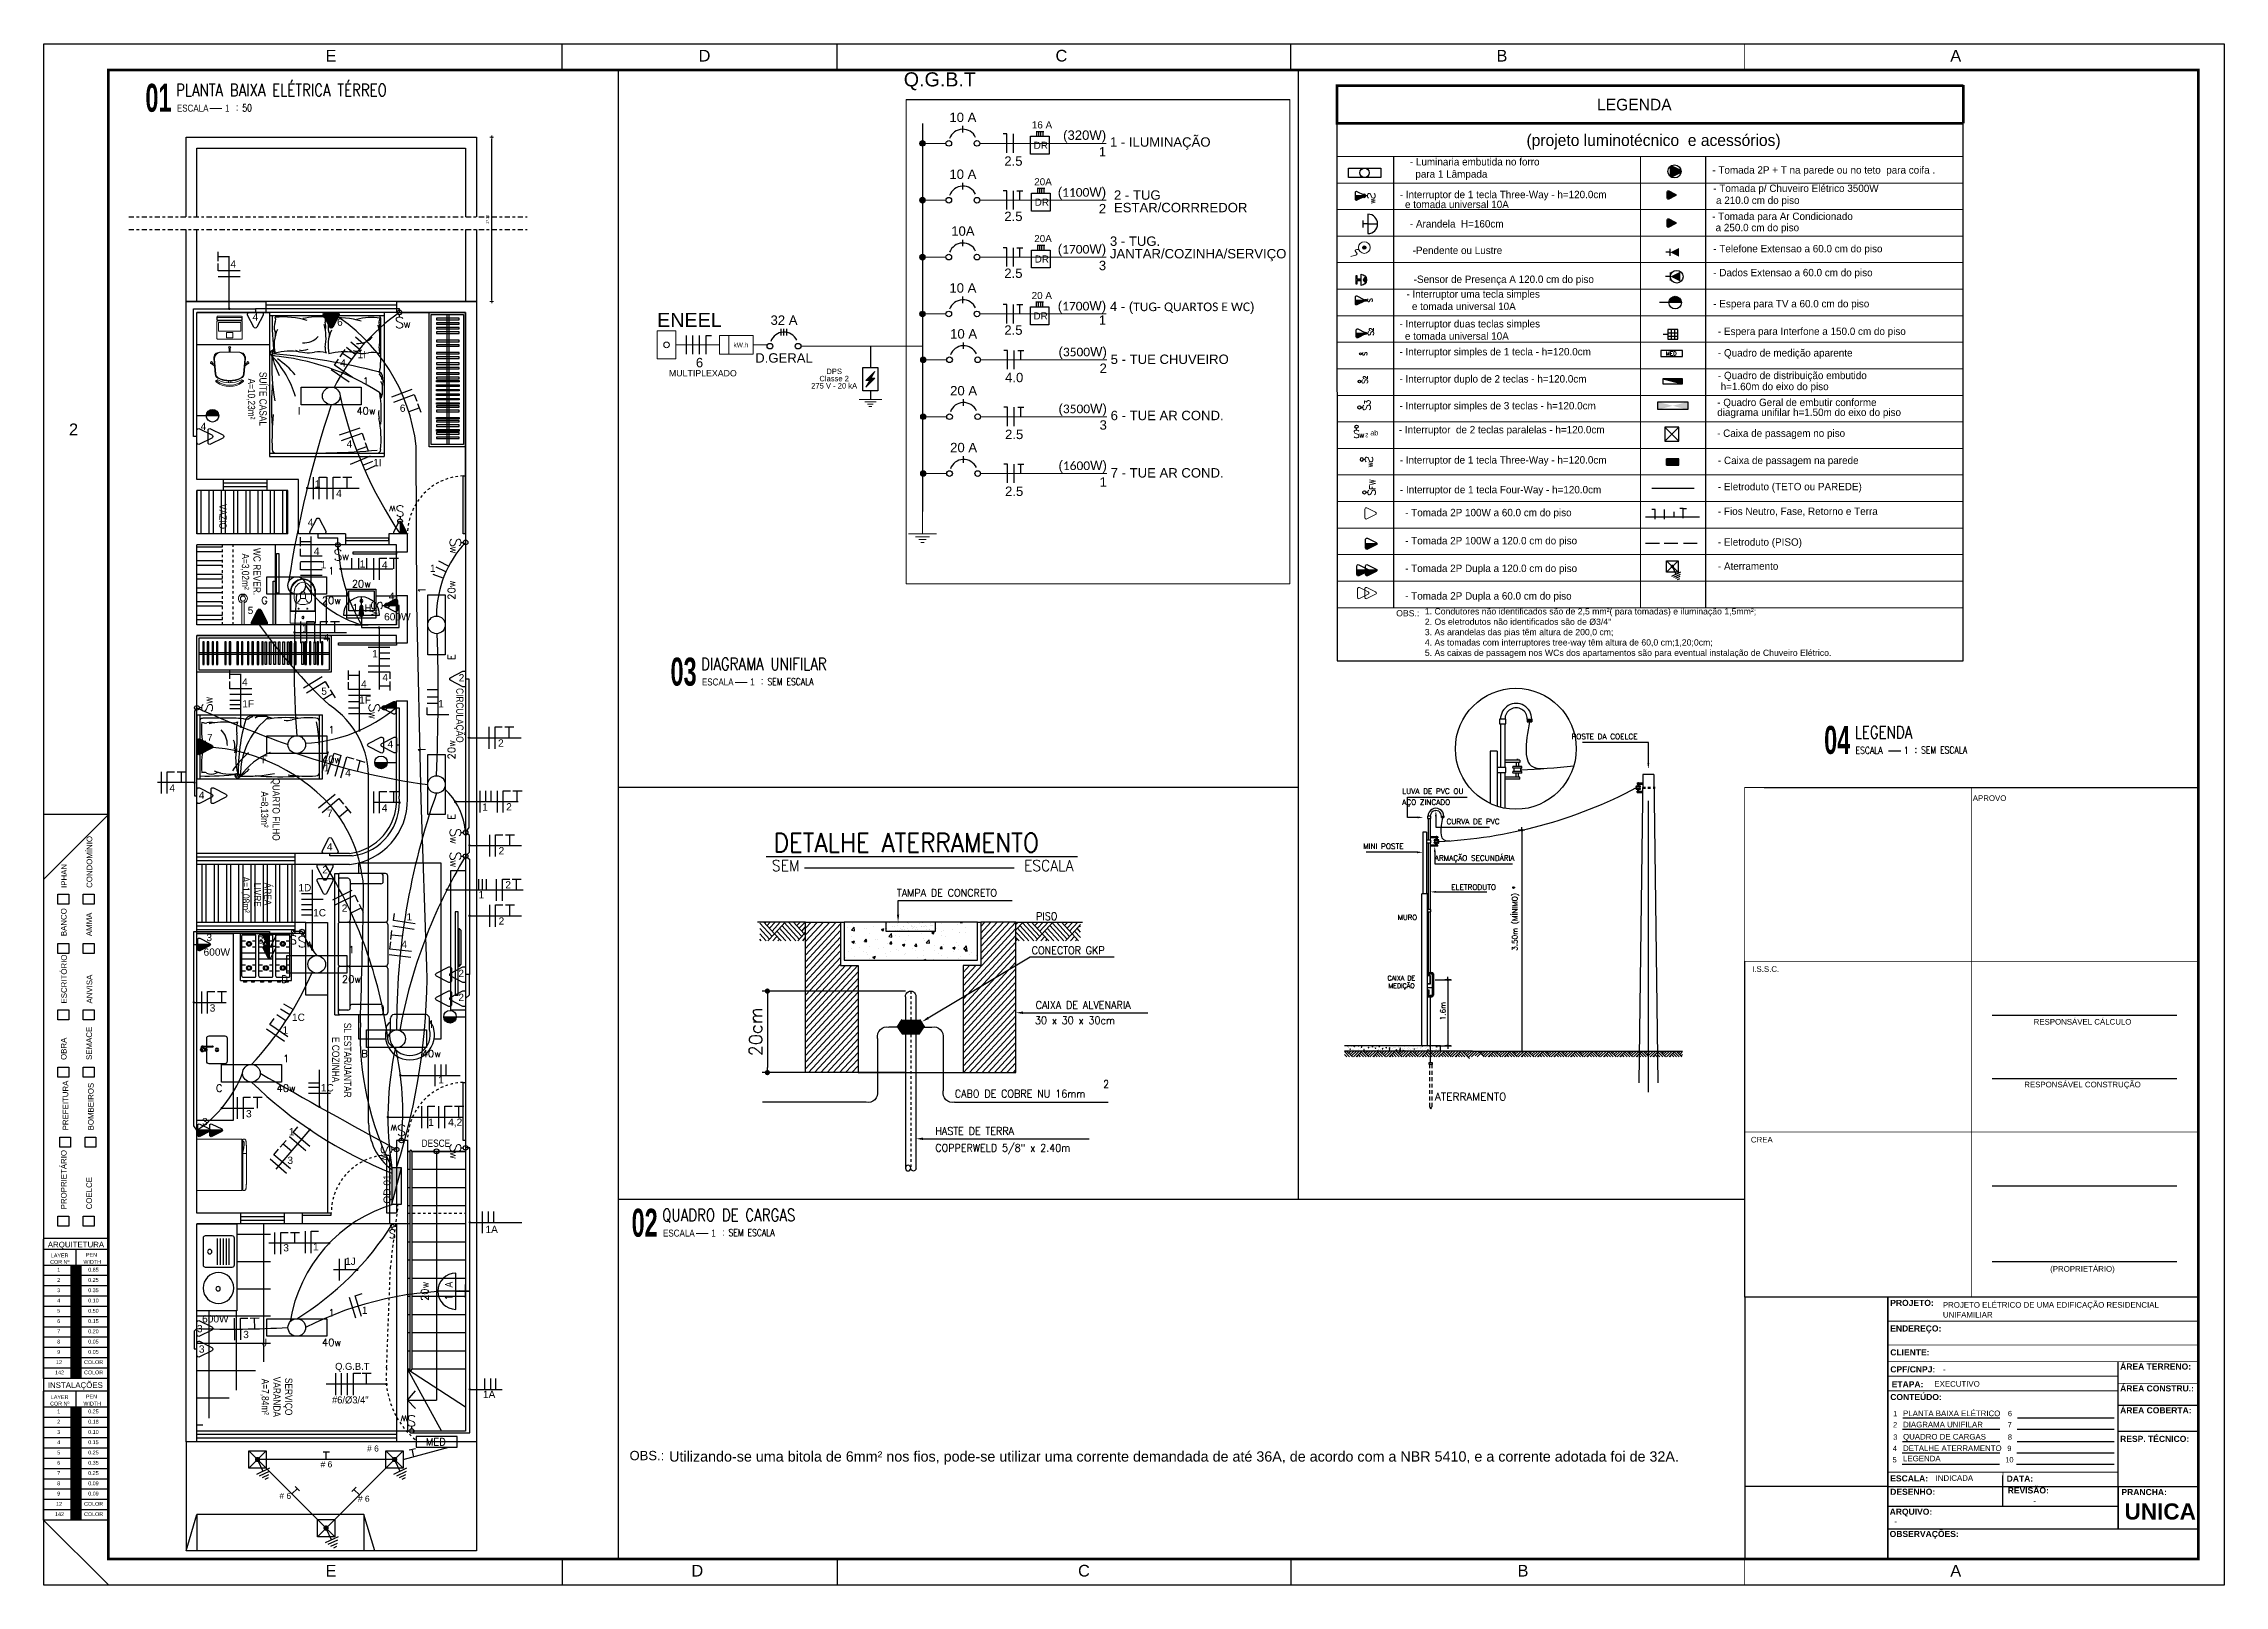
# Model space of a CAD drawing. Extents: x -297 to -176, y -135 to 692.
# Drawn here: x -297.1 to -213, y 632.9 to 692.3 of the extents above; entities outside this region: 2.
import ezdxf
from ezdxf.enums import TextEntityAlignment as Align

# ---------------------------------------------------------------- set-up
doc = ezdxf.new("R2010")
doc.units = 0
doc.header["$LTSCALE"] = 0.4
doc.header["$MEASUREMENT"] = 0
doc.header["$PDSIZE"] = -5
for name, pattern in [('CENTER2', [28.575, 19.05, -3.175, 3.175, -3.175]), ('CONTINU', [0]), ('DASHDOT', [1, 0.5, -0.25, 0, -0.25]), ('DASHDOT2', [0.5, 0.25, -0.125, 0, -0.125]), ('DASHED2', [0.375, 0.25, -0.125]), ('HIDDEN2', [0.1875, 0.125, -0.0625])]:
    doc.linetypes.add(name, pattern=pattern)
doc.layers.get('0').update_dxf_attribs({"linetype": 'CONTINUOUS'})
doc.layers.get('Defpoints').update_dxf_attribs({"linetype": 'CONTINUOUS'})
for name, color, linetype in [('01', 4, 'CONTINUOUS'), ('02', 8, 'CONTINUOUS'), ('050', 7, 'CONTINUOUS'), ('06', 2, 'CONTINUOUS'), ('1', 7, 'CONTINUOUS'), ('a-pem-m', 6, 'CONTINUOUS'), ('A-PEN-R', 1, 'CONTINUOUS'), ('A-PEN-Y', 2, 'CONTINUOUS'), ('A-TXT-Y', 2, 'CONTINUOUS'), ('AR-AUX1', 1, 'CONTINUOUS'), ('AR-AUX2', 2, 'CONTINUOUS'), ('CABO-ILUM', 3, 'CONTINUOUS'), ('CABO.ILUMI.SOLO', 6, 'CONTINUOUS'), ('CABO50', 190, 'CABO50ESC100'), ('COTAS', 7, 'CONTINUOUS'), ('COTAS01', 7, 'CONTINUOUS'), ('E-txt-g', 3, 'CONTINUOUS'), ('E-TXT-Y', 2, 'CONTINUOUS'), ('ELETRODUTO CHAO', 2, 'DASHED2'), ('eletroduto parede e teto', 2, 'CONTINU'), ('ESPECIFICAÇÃO02', 7, 'CONTINUOUS'), ('ESQUADRIA', 3, 'CONTINUOUS'), ('FIACAO', 1, 'CONTINUOUS'), ("LINHA - PROJETU'S", 1, 'CONTINUOUS'), ('LUMINO', 4, 'CONTINUOUS'), ('MOB', 251, 'CONTINUOUS'), ('P2', 1, 'CONTINUOUS'), ('PAR-W', 7, 'CONTINUOUS'), ('PONTOS_ELETRICOS', 2, 'CONTINUOUS'), ("PRANCHA - PROJETU'S", 7, 'CONTINUOUS'), ('SOMENTE_TUBULACAO', 2, 'CONTINUOUS'), ('TEXTO', 4, 'CONTINUOUS'), ('TEXTO2', 3, 'CONTINUOUS'), ('TEXTOS', 2, 'CONTINUOUS'), ('TXT_0', 7, 'CONTINUOUS')]:
    doc.layers.add(name, color=color, linetype=linetype)
for name, color, linetype, lineweight in [('DI-Disjuntor', 1, 'CONTINUOUS', 30), ('DI-Linhas do diagrama', 9, 'CONTINUOUS', 20), ('DI-Textos do diagrama', 7, 'CONTINUOUS', 20), ('DI-Título do diagrama', 3, 'CONTINUOUS', 30), ('E-Lay-9', 9, 'CONTINUOUS', 9), ('E-Pen-C', 4, 'CONTINUOUS', 15), ('E-Pen-G', 3, 'CONTINUOUS', 30), ('E-Txt-W', 7, 'CONTINUOUS', 20), ('LEGENDA', 7, 'CONTINUOUS', 0)]:
    doc.layers.add(name, color=color, linetype=linetype, lineweight=lineweight)
doc.styles.add('ARIAL', font='arial.ttf', dxfattribs={"height": 2})
doc.styles.add('CARIMBO_DADOS', font='arial.ttf', dxfattribs={"height": 0.1})
doc.styles.add('CENTURY', font='GOTHIC.TTF')
doc.styles.add('F2', font='swissc.ttf')
doc.styles.add('FONTE PROJETOS 1', font='arial.ttf')
doc.styles.add('HELVET', font='HELVET.SHX')
doc.styles.add('INTERRUPTOR', font='romant', dxfattribs={"height": 0.6})
doc.styles.add('PADRAO_TXT', font='romans.shx')
doc.styles.add('REG140', font='romans.shx', dxfattribs={"width": 0.8, "height": 0.35})
doc.styles.add('REG60', font='romans.shx', dxfattribs={"width": 0.8, "height": 0.15})
doc.styles.add('REG80', font='romans.shx', dxfattribs={"width": 0.8, "height": 0.2})
doc.styles.add('ROMANS', font='romans', dxfattribs={"height": 0.1})
doc.styles.add('SANSSERIF2', font='sanssb__.ttf', dxfattribs={"width": 0.8})
doc.styles.add('TEXTOS', font='romans.shx', dxfattribs={"height": 0.1})
doc.linetypes.add('CABO50ESC100', pattern='A,0.4,-0.2,["+",Standard,S=0.2,R=0,X=-0.0666,Y=-0.1],-0.2', length=0.8)
doc.dimstyles.new('COTAS_EXTERNAS', dxfattribs={"dimtxt": 0.1, "dimasz": 0.01, "dimexe": 0, "dimexo": 0, "dimgap": 0.07, "dimtad": 1, "dimzin": 5, "dimdsep": 46, "dimtxsty": 'CARIMBO_DADOS', "dimblk1": 'CIRCULOS', "dimblk2": 'CIRCULOS', "dimsah": 1, "dimcen": 0, "dimse1": 1, "dimse2": 1, "dimclrd": 8, "dimclre": 8, "dimclrt": 230, "dimadec": 0, "dimazin": 0, "dimtfac": 100, "dimtix": 1, "dimtmove": 2, "dimatfit": 3, "dimldrblk": 'CIRCULOS', "dimfxl": 1, "dimtolj": 1, "dimtzin": 5, "dimarcsym": 0})
doc.dimstyles.new('DIMENSION-1', dxfattribs={"dimtxt": 0.11, "dimasz": 0.07, "dimexe": 1, "dimexo": 0, "dimgap": 0.12, "dimtad": 1, "dimzin": 7, "dimdsep": 46, "dimtxsty": 'F2', "dimblk1": 'TRACO', "dimblk2": 'TRACO', "dimsah": 1, "dimcen": 1, "dimse1": 1, "dimse2": 1, "dimclrd": 256, "dimclre": 256, "dimclrt": 6, "dimadec": 0, "dimazin": 0, "dimtfac": 1, "dimtix": 1, "dimtmove": 2, "dimatfit": 3, "dimldrblk": 'TRACO', "dimfxl": 1, "dimtolj": 1, "dimtzin": 0, "dimarcsym": 0})

msp = doc.modelspace()

# ---------------------------------------------------------------- texts
at = {"layer": '02', "linetype": 'Continuous', "style": 'F2'}
msp.add_text('VAZIO', height=0.28, rotation=270, dxfattribs=at).set_placement((-290.038, 674.572, 4.794), align=Align.TOP_LEFT)
msp.add_text('DESCE', height=0.28, dxfattribs=at).set_placement((-282.518, 650.074), align=Align.TOP_LEFT)
at = {"layer": 'CABO-ILUM', "insert": (-273.433, 681.396), "char_height": 0.5435, "width": 1.95658, "attachment_point": 7, "line_spacing_factor": 0.798, "style": 'ARIAL'}
msp.add_mtext('ENEEL', dxfattribs=at)
at = {"layer": 'DI-Textos do diagrama', "line_spacing_factor": 0.798, "style": 'ARIAL'}
for s, insert, char_height, width, attachment_point in [('10{\\fArial|b0|i0|c238|p34; A}', (-261.642, 689.292), 0.36233, 1.73919, 8), ('16{\\fArial|b0|i0|c238|p34; A}', (-258.592, 689.048), 0.27259, 1.30842, 8), ('{\\fArial|b0|i0|c204|p34;(}320{\\fArial|b0|i0|c238|p34;W)}', (-256.118, 688.502), 0.36233, 3.04358, 9), ('1 - ILUMINAÇÃO ', (-255.972, 688.235), 0.36233, 5.21756, 7), ('2.5', (-259.693, 687.607), 0.3623, 1.73919, 8), ('1', (-256.118, 687.97), 0.362, 0.4348, 9), ('10{\\fArial|b0|i0|c238|p34; A}', (-261.642, 687.1), 0.36233, 1.73919, 8), ('20{\\fArial|b0|i0|c238|p34;A}', (-258.552, 686.856), 0.27259, 1.30842, 8), ('{\\fArial|b0|i0|c238|p34;(\\fCalibri|b0|i0|c0|p34;\\H0.9167x;1100\\fArial|b0|i0|c238|p34;\\H1.091x;W)}', (-256.118, 686.31), 0.36233, 3.04358, 9), ('2{\\fArial|b0|i0|c186|p34; \\fArial|b0|i0|c204|p34;- }TUG ESTAR/CORRREDOR', (-255.816, 685.815), 0.36233, 6.2163, 7), ('2.5', (-259.693, 685.475), 0.3623, 1.73919, 8), ('2', (-256.118, 685.778), 0.362, 0.4348, 9), ('10{\\fArial|b0|i0|c238|p34;A}', (-261.642, 684.908), 0.36233, 1.73919, 8), ('20{\\fArial|b0|i0|c238|p34;A}', (-258.552, 684.664), 0.27259, 1.30842, 8), ('{\\fArial|b0|i0|c238|p34;(\\fCalibri|b0|i0|c0|p34;\\H0.9167x;1700\\fArial|b0|i0|c238|p34;\\H1.091x;W)}', (-256.118, 684.117), 0.36233, 3.47837, 9), ('3 - TUG. JANTAR/COZINHA/SERVIÇO', (-255.972, 683.93), 0.36233, 5.21756, 7), ('3', (-256.118, 683.582), 0.362, 0.4348, 9), ('10{\\fArial|b0|i0|c238|p34; A}', (-261.642, 682.716), 0.36233, 1.73919, 8), ('2.5', (-259.693, 683.283), 0.3623, 1.73919, 8), ('20{\\fArial|b0|i0|c238|p34; A}', (-258.599, 682.472), 0.27259, 1.30842, 8), ('{\\fArial|b0|i0|c238|p34;(\\fCalibri|b0|i0|c0|p34;\\H0.9167x;1700\\fArial|b0|i0|c238|p34;\\H1.091x;W)}', (-256.118, 681.925), 0.36233, 3.47837, 9), ('{\\fArial|b0|i0|c186|p34;4} -{\\fArial|b0|i0|c186|p34; (\\fCalibri|b0|i0|c0|p34;\\H0.9167x;TUG- QUARTOS E WC\\fArial|b0|i0|c186|p34;\\H1.091x;)}', (-255.972, 681.899), 0.36233, 6.00084, 7), ('32{\\fArial|b0|i0|c238|p34; A}', (-268.54, 681.474), 0.36233, 1.73919, 8), ('{\\fArial|b0|i0|c186|p34;1}0{\\fArial|b0|i0|c238|p34; A}', (-261.614, 680.947), 0.36233, 1.73919, 8), ('2.5', (-259.693, 681.091), 0.3623, 1.73919, 8), ('1', (-256.118, 681.482), 0.362, 0.4348, 9), ('kW.h', (-270.489, 680.616), 0.1812, 0.86959, 7), ('D.GERAL', (-268.54, 680.018), 0.3623, 1.73919, 8), ('{\\fArial|b0|i0|c238|p34;(\\fCalibri|b0|i0|c0|p34;\\H0.9167x;3500\\fArial|b0|i0|c238|p34;\\H1.091x;W)}', (-256.09, 680.157), 0.36233, 3.47837, 9), ('MULTIPLEXADO', (-271.669, 679.49), 0.24247, 1.16388, 8), ('6', (-271.799, 679.838), 0.362, 1.73919, 8), ('DPS\\PClasse 2\\P275 V - 20 kA', (-266.606, 679.407), 0.2095, 1.76765, 5), ('4.0', (-259.665, 679.263), 0.3623, 1.73919, 8), ('2', (-256.09, 679.625), 0.362, 0.4348, 9), ('{\\fArial|b0|i0|c204|p34;5\\fArial|b0|i0|c238|p34; }- TUE CHUVEIRO ', (-255.944, 679.967), 0.36233, 10.00032, 7), ('20 {\\fArial|b0|i0|c238|p34;A}', (-261.614, 678.755), 0.36233, 1.73919, 8), ('{\\fArial|b0|i0|c238|p34;(\\fCalibri|b0|i0|c0|p34;\\H0.9167x;3500\\fArial|b0|i0|c238|p34;\\H1.091x;W)}', (-256.09, 677.965), 0.36233, 3.47837, 9), ('{\\fArial|b0|i0|c204|p34;6} -{\\fArial|b0|i0|c238|p34; }TUE AR COND.', (-255.944, 677.8), 0.36233, 10.00032, 7), ('2.5', (-259.665, 677.07), 0.3623, 1.73919, 8), ('3', (-256.09, 677.433), 0.362, 0.4348, 9), ('2{\\fArial|b0|i0|c186|p34;0\\fArial|b0|i0|c238|p34; A}', (-261.614, 676.564), 0.36233, 1.73919, 8), ('{\\fArial|b0|i0|c238|p34;(\\fCalibri|b0|i0|c0|p34;\\H0.9167x;1600\\fArial|b0|i0|c238|p34;\\H1.091x;W)}', (-256.09, 675.773), 0.36233, 3.47837, 9), ('1', (-256.09, 675.241), 0.362, 0.4348, 9), ('7{\\fArial|b0|i0|c238|p34; }- TUE AR COND.', (-255.944, 675.589), 0.36233, 10.00032, 7), ('2.5', (-259.665, 674.878), 0.3623, 1.73919, 8)]:
    msp.add_mtext(s, dxfattribs=dict(at, insert=insert, char_height=char_height, width=width, attachment_point=attachment_point))
at = {"layer": 'DI-Título do diagrama', "insert": (-263.923, 690.521), "char_height": 0.5435, "width": 9.13073, "attachment_point": 7, "line_spacing_factor": 0.798, "style": 'ARIAL'}
msp.add_mtext('Q.G.B.T', dxfattribs=at)
at = {"layer": 'ESQUADRIA', "lineweight": 20, "style": 'CENTURY'}
for s, p in [('Q.G.B.T', (-285.851, 641.197)), ('#6/%%C3/4"', (-285.971, 639.903, -275.485))]:
    msp.add_text(s, height=0.2696, dxfattribs=at).set_placement(p)
at = {"layer": 'LEGENDA', "style": 'ARIAL'}
for s, height, p in [('OBS.:', 0.2395, (-244.932, 670.243)), ('1. Condutores não identificados são de 2,5 mm²( para tomadas) e iluminação 1,5mm²;', 0.23953, (-243.827, 670.316)), ('3. As arandelas das pias têm altura de 200,0 cm;', 0.23953, (-243.827, 669.517)), ("2. Os eletrodutos não identificados são de %%C3/4'' ", 0.23953, (-243.827, 669.916)), ('4. As tomadas com interruptores tree-way têm altura de 60,0 cm;1,20;0cm;', 0.23953, (-243.827, 669.118)), ('5. As caixas de passagem nos WCs dos apartamentos são para eventual instalação de Chuveiro Elétrico.', 0.23953, (-243.827, 668.718)), ('# 6', 0.2336, (-286.414, 637.44)), ('# 6', 0.2336, (-284.619, 638.049)), ('OBS.:', 0.3593, (-274.497, 637.714)), ('Utilizando-se uma bitola de 6mm² nos fios, pode-se utilizar uma corrente demandada de até 36A, de acordo com a NBR 5410, e a corrente adotada foi de 32A.', 0.395225, (-272.971, 637.661)), ('# 6', 0.2336, (-288.002, 636.222)), ('# 6', 0.2336, (-284.975, 636.113))]:
    msp.add_text(s, height=height, dxfattribs=at).set_placement(p)
at = {"layer": 'LUMINO'}
for s, height, rotation, style, p in [('2', 0.152, 180, 'CARIMBO_DADOS', (-246.005, 677.295)), ('FW', 0.2246, 90, 'INTERRUPTOR', (-245.736, 675.123))]:
    msp.add_text(s, height=height, rotation=rotation, dxfattribs=dict(at, style=style)).set_placement(p)
msp.add_text('ab', height=0.1996, dxfattribs=at).set_placement((-245.928, 677.217))
at = {"layer": 'LUMINO', "style": 'INTERRUPTOR'}
msp.add_text('S', height=0.299, rotation=90, dxfattribs=at).set_placement((-245.881, 675.02), align=Align.MIDDLE)
at = {"layer": "PRANCHA - PROJETU'S", "color": 50, "linetype": 'Continuous', "style": 'ARIAL'}
for s, p in [('B', (-240.853, 691.855)), ('A', (-223.353, 691.855)), ('B', (-240.041, 633.455)), ('A', (-223.353, 633.455))]:
    msp.add_text(s, height=0.45, dxfattribs=at).set_placement(p, align=Align.MIDDLE)
at = {"layer": "PRANCHA - PROJETU'S", "color": 2, "style": 'ARIAL'}
for s, height, p in [('APROVO', 0.2168, (-222.049, 663.236)), ('I.S.S.C.', 0.2168, (-230.684, 656.648)), ('RESPONSÁVEL CÁLCULO', 0.21676, (-218.464, 654.641)), ('RESPONSÁVEL CONSTRUÇÃO', 0.21676, (-218.464, 652.192)), ('CREA', 0.2168, (-230.832, 650.07)), ('(PROPRIETÁRIO)', 0.21676, (-218.466, 645.086))]:
    msp.add_text(s, height=height, dxfattribs=at).set_placement(p, align=Align.MIDDLE)
for s, height, p in [('UNIFAMILIAR', 0.21676, (-223.849, 643.214)), ('PROJETO ELÉTRICO DE UMA EDIFICAÇÃO RESIDENCIAL', 0.21676, (-223.849, 643.593)), ('-', 0.217, (-223.846, 641.112)), ('EXECUTIVO', 0.2168, (-224.177, 640.546)), ('PLANTA BAIXA ELÉTRICO', 0.21676, (-225.385, 639.412)), ('DIAGRAMA UNIFILAR', 0.21676, (-225.385, 638.979)), ('QUADRO DE CARGAS', 0.21676, (-225.385, 638.511)), ('DETALHE ATERRAMENTO', 0.21676, (-225.385, 638.068)), ('LEGENDA ', 0.2168, (-225.385, 637.672)), ('INDICADA', 0.2168, (-224.129, 636.919)), ('-', 0.217, (-220.362, 636.046)), ('-', 0.217, (-225.725, 635.251))]:
    msp.add_text(s, height=height, dxfattribs=at).set_placement(p)
at = {"layer": "PRANCHA - PROJETU'S", "style": 'ARIAL'}
for s, height, p in [('2', 0.205, (-225.772, 638.977)), ('1', 0.205, (-225.763, 639.411)), ('7', 0.205, (-221.352, 638.977)), ('6', 0.205, (-221.343, 639.411)), ('3', 0.205, (-225.763, 638.502)), ('8', 0.205, (-221.343, 638.502)), ('5', 0.205, (-225.79, 637.629)), ('4', 0.205, (-225.781, 638.066)), ('10', 0.2047, (-221.443, 637.629)), ('9', 0.205, (-221.362, 638.066))]:
    msp.add_text(s, height=height, dxfattribs=at).set_placement(p)
at = {"layer": "PRANCHA - PROJETU'S", "color": 3, "char_height": 0.23508, "width": 8.80966, "attachment_point": 1, "style": 'HELVET'}
for s, insert in [('{\\fArial|b1|i0|c0|p34;PROJETO:}', (-225.879, 643.896)), ('{\\fArial|b1|i0|c0|p34;ENDEREÇO:}', (-225.879, 642.91)), ('{\\fArial|b1|i0|c0|p34;CLIENTE:}', (-225.879, 641.989)), ('{\\fArial|b1|i0|c0|p34;CPF/CNPJ:}', (-225.876, 641.334)), ('{\\fArial|b1|i0|c0|p34;ÁREA TERRENO:}', (-217.014, 641.443)), ('{\\fArial|b1|i0|c0|p34;CONTEÚDO:}', (-225.879, 640.267)), ('{\\fArial|b1|i0|c0|p34;ETAPA:}', (-225.823, 640.759)), ('{\\fArial|b1|i0|c0|p34;ÁREA CONSTRU.:}', (-217.014, 640.6)), ('{\\fArial|b1|i0|c0|p34;ÁREA COBERTA:}', (-217.014, 639.756)), ('{\\fArial|b1|i0|c0|p34;RESP. TÉCNICO:}', (-217.014, 638.654)), ('{\\fArial|b1|i0|c0|p34;ESCALA:}', (-225.879, 637.131)), ('{\\fArial|b1|i0|c0|p34;DATA:}', (-221.389, 637.123)), ('{\\fArial|b1|i0|c0|p34;REVISÃO:}', (-221.349, 636.668)), ('{\\fArial|b1|i0|c0|p34;ARQUIVO:}', (-225.902, 635.846)), ('{\\fArial|b1|i0|c0|p34;DESENHO:}', (-225.879, 636.615)), ('{\\fArial|b1|i0|c0|p34;PRANCHA:}', (-216.963, 636.603)), ('{\\fArial|b1|i0|c0|p34;OBSERVAÇÕES:}', (-225.902, 634.989))]:
    msp.add_mtext(s, dxfattribs=dict(at, insert=insert))
at = {"layer": "PRANCHA - PROJETU'S", "color": 2, "insert": (-216.844, 636.05), "char_height": 0.62207, "width": 23.31203, "attachment_point": 1, "style": 'HELVET'}
msp.add_mtext('{\\fArial|b1|i0|c0|p34;UNICA}', dxfattribs=at)
at = {"layer": 'TEXTO', "style": 'CENTURY'}
for s, p in [('LEGENDA', (-237.185, 689.744)), ('(projeto luminotécnico  e acessórios)', (-239.907, 688.374))]:
    msp.add_text(s, height=0.45, dxfattribs=at).set_placement(p)
at = {"layer": 'TEXTO', "color": 1, "style": 'CENTURY'}
for s, p in [('- Luminaria embutida no forro ', (-244.404, 687.623)), ('  para 1 Lâmpada', (-244.404, 687.152)), ('- Tomada 2P + T na parede ou no teto  para coifa .', (-232.739, 687.309)), ('- Interruptor de 1 tecla Three-Way - h=120.0cm ', (-244.795, 686.362)), ('  e tomada universal 10A', (-244.804, 685.98)), ('- Tomada p/ Chuveiro Elétrico 3500W ', (-232.703, 686.601)), (' a 210.0 cm do piso', (-232.703, 686.14)), ('- Arandela  H=160cm', (-244.403, 685.232)), ('- Tomada para Ar Condicionado ', (-232.745, 685.521)), ('- Telefone Extensao a 60.0 cm do piso', (-232.703, 684.276)), ('a 250.0 cm do piso', (-232.613, 685.089)), (' -Pendente ou Lustre', (-244.403, 684.209)), ('-Sensor de Presença A 120.0 cm do piso ', (-244.256, 683.095)), ('- Dados Extensao a 60.0 cm do piso', (-232.703, 683.353)), ('- Interruptor uma tecla simples ', (-244.537, 682.525)), ('  e tomada universal 10A', (-244.537, 682.051)), ('- Espera para TV a 60.0 cm do piso', (-232.703, 682.154)), ('- Interruptor duas teclas simples ', (-244.806, 681.379)), ('- Espera para Interfone a 150.0 cm do piso', (-232.524, 681.089)), ('- Interruptor simples de 1 tecla - h=120.0cm', (-244.806, 680.302)), ('  e tomada universal 10A', (-244.806, 680.905)), ('- Quadro de medição aparente', (-232.524, 680.258)), ('- Interruptor duplo de 2 teclas - h=120.0cm', (-244.806, 679.255)), ('- Quadro de distribuição embutido ', (-232.524, 679.387)), (' h=1.60m do eixo do piso', (-232.524, 678.962)), ('- Interruptor simples de 3 teclas - h=120.0cm', (-244.806, 678.22)), ('diagrama unifilar h=1.50m do eixo do piso ', (-232.55, 677.967)), ('- Quadro Geral de embutir conforme ', (-232.55, 678.348)), ('- Interruptor  de 2 teclas paralelas - h=120.0cm', (-244.829, 677.298)), ('- Caixa de passagem no piso', (-232.555, 677.161)), ('- Interruptor de 1 tecla Three-Way - h=120.0cm', (-244.795, 676.131)), ('- Caixa de passagem na parede', (-232.524, 676.113)), ('- Eletroduto (TETO ou PAREDE)', (-232.524, 675.102)), ('- Interruptor de 1 tecla Four-Way - h=120.0cm', (-244.787, 674.986)), ('- Tomada 2P 100W a 60.0 cm do piso', (-244.586, 674.102)), ('- Fios Neutro, Fase, Retorno e Terra', (-232.524, 674.151)), ('- Tomada 2P 100W a 120.0 cm do piso', (-244.586, 673.018)), ('- Eletroduto (PISO)', (-232.524, 672.965)), ('- Tomada 2P Dupla a 120.0 cm do piso', (-244.586, 671.951)), ('- Aterramento', (-232.524, 672.038)), ('- Tomada 2P Dupla a 60.0 cm do piso', (-244.586, 670.889))]:
    msp.add_text(s, height=0.285, dxfattribs=at).set_placement(p)
at = {"layer": 'TXT_0', "linetype": 'Continuous', "style": 'FONTE PROJETOS 1'}
for s, p in [('4', (-289.891, 683.682)), ('4', (-289.038, 681.642)), ('6', (-285.776, 681.444)), ('1I', (-284.983, 680.195)), ('4', (-285.656, 679.868)), ('6', (-283.356, 678.127)), ('4', (-291.038, 677.427)), ('4', (-285.408, 676.749)), ('1I', (-284.383, 676.031)), ('1', (-286.639, 675.208)), ('4', (-285.812, 674.845)), ('4', (-286.911, 673.723)), ('4', (-286.672, 672.612)), ('1', (-286.408, 672.092)), ('1', (-284.904, 672.122)), ('4', (-284.049, 672.078)), ('1', (-282.192, 671.955)), ('4', (-283.78, 670.879)), ('5', (-289.223, 670.334)), ('600W', (-283.962, 670.087)), ('1', (-287.124, 669.648)), ('4', (-286.297, 669.285)), ('1', (-284.423, 668.662)), ('4', (-289.439, 667.572)), ('4', (-284.852, 667.491)), ('4', (-284.03, 667.747)), ('2', (-281.085, 667.736)), ('1F', (-289.429, 666.732)), ('5', (-286.384, 667.219)), ('1F', (-284.927, 666.88)), ('1', (-281.881, 666.737)), ('7', (-290.791, 665.433)), ('4', (-283.829, 665.177)), ('2', (-279.567, 665.221)), ('1', (-286.29, 664.264)), ('4', (-292.244, 663.482)), ('4', (-285.461, 664.075)), ('4', (-291.108, 663.209)), ('7', (-286.168, 662.51)), ('4', (-284.051, 662.719)), ('1', (-280.177, 662.749)), ('2', (-279.255, 662.762)), ('4', (-286.171, 661.219)), ('2', (-279.548, 661.068)), ('2', (-286.346, 660.333)), ('1D', (-287.268, 659.644)), ('1', (-280.324, 659.373)), ('2', (-279.287, 659.757)), ('1C', (-286.701, 658.679)), ('2', (-285.596, 658.855)), ('1', (-283.098, 658.519)), ('2', (-279.547, 658.36)), ('3', (-290.815, 657.723)), ('3', (-288.833, 657.631)), ('4', (-283.296, 657.457)), ('600W', (-290.925, 657.162)), ('2', (-281.097, 656.342)), ('3', (-290.688, 655.008)), ('2', (-281.097, 655.417)), ('1', (-287.881, 654.158)), ('1C', (-287.516, 654.648)), ('1C', (-286.405, 651.93)), ('1', (-281.878, 652.239)), ('3', (-289.288, 650.931)), ('3', (-290.981, 650.626)), ('1', (-287.639, 650.236)), ('1', (-282.26, 650.6)), ('4,2', (-281.492, 650.604)), ('3', (-287.692, 649.136)), ('1A', (-280.054, 646.471)), ('3', (-287.851, 645.763)), ('1', (-286.703, 645.799)), ('1J', (-285.468, 645.242)), ('1', (-284.818, 643.354)), ('3', (-291.18, 642.647)), ('600W', (-290.981, 643.024)), ('3', (-289.396, 642.421)), ('3', (-291.105, 641.86)), ('1A', (-280.151, 640.113))]:
    msp.add_text(s, height=0.28, dxfattribs=at).set_placement(p)
msp.add_text('QD 01', height=0.28, rotation=90, dxfattribs=at).set_placement((-283.706, 647.602))

# ---------------------------------------------------------------- blocks, each defined once
blk = doc.blocks.new('A$C656368A0')
at = {"layer": 'COTAS01', "color": 8}
for p, q in [((0, 1.196), (0, 0)), ((0, 1.196), (0.55, 1.196)), ((0.11, 0.997), (0.11, 0.635)), ((0.15, 0.997), (0.15, 0.635)), ((0.19, 0.997), (0.19, 0.635)), ((0.23, 0.997), (0.23, 0.635)), ((0.27, 0.997), (0.27, 0.635)), ((0, 0), (0.55, 0))]:
    blk.add_line(p, q, dxfattribs=at)
for centre in [(0.374, 0.816), (0.259, 0.305)]:
    blk.add_circle(centre, 0.0307, dxfattribs=at)
at = {"layer": 'ESPECIFICAÇÃO02', "color": 8}
blk.add_lwpolyline([(0.466, 0.633, -0.414214), (0.436, 0.603), (0.065, 0.603, -0.414214), (0.035, 0.633), (0.035, 1.003, -0.414214), (0.065, 1.033), (0.436, 1.033, -0.414214), (0.466, 1.003)], format="xyb", close=True, dxfattribs=at)
blk.add_circle((0.254, 0.315), 0.212, dxfattribs=at)
blk = doc.blocks.new('Gelad-vs')
at = {"layer": 'E-Lay-9', "color": 8}
blk.add_line((-0.199, 0.617), (-0.199, 0.62), dxfattribs=at)
for points in [[(-0.707, 0.591), (-0.707, 0.595), (-0.706, 0.599), (-0.704, 0.602), (-0.701, 0.606), (-0.698, 0.609), (-0.695, 0.611), (-0.691, 0.612), (-0.688, 0.614)], [(-0.688, 0.614), (-0.684, 0.614), (-0.681, 0.614), (-0.677, 0.615), (-0.673, 0.615), (-0.669, 0.616), (-0.666, 0.616), (-0.662, 0.616), (-0.659, 0.617), (-0.655, 0.617), (-0.651, 0.617), (-0.648, 0.618), (-0.644, 0.618), (-0.64, 0.618), (-0.637, 0.619), (-0.633, 0.619), (-0.629, 0.619), (-0.626, 0.619), (-0.622, 0.62), (-0.618, 0.62), (-0.615, 0.62)], [(-0.199, 0.62), (-0.615, 0.62)], [(-0.003, 0.571), (-0.003, 0.591), (-0.003, 0.595), (-0.004, 0.599), (-0.006, 0.602), (-0.009, 0.606), (-0.011, 0.609), (-0.015, 0.611), (-0.019, 0.612), (-0.022, 0.614), (-0.026, 0.614), (-0.029, 0.614), (-0.033, 0.615), (-0.037, 0.615), (-0.041, 0.616), (-0.044, 0.616), (-0.048, 0.616), (-0.051, 0.617), (-0.055, 0.617), (-0.059, 0.617), (-0.062, 0.618), (-0.066, 0.618), (-0.07, 0.618), (-0.073, 0.619), (-0.077, 0.619), (-0.081, 0.619), (-0.084, 0.619), (-0.088, 0.62), (-0.092, 0.62), (-0.096, 0.62), (-0.099, 0.62), (-0.103, 0.621), (-0.106, 0.621), (-0.11, 0.621), (-0.114, 0.621), (-0.118, 0.621), (-0.121, 0.621), (-0.125, 0.621), (-0.128, 0.621), (-0.132, 0.621), (-0.136, 0.621), (-0.14, 0.621), (-0.143, 0.621), (-0.147, 0.621), (-0.15, 0.621), (-0.154, 0.621), (-0.158, 0.621), (-0.162, 0.621), (-0.165, 0.621), (-0.169, 0.621), (-0.172, 0.621), (-0.176, 0.621), (-0.18, 0.621), (-0.184, 0.621), (-0.187, 0.62), (-0.191, 0.62), (-0.195, 0.62), (-0.199, 0.62)], [(-0.199, 0.616), (-0.199, 0.619)], [(-0.199, 0.57), (-0.199, 0.619), (-0.199, 0.614)], [(-0.199, 0.617), (-0.199, 0.618)], [(-0.199, 0.617), (-0.199, 0.617)], [(-0.199, 0.615), (-0.199, 0.616)], [(-0.199, 0.616), (-0.199, 0.616), (-0.199, 0.616), (-0.199, 0.616), (-0.199, 0.616), (-0.199, 0.615), (-0.199, 0.615), (-0.199, 0.615), (-0.199, 0.615), (-0.199, 0.615), (-0.199, 0.614), (-0.199, 0.614), (-0.199, 0.614), (-0.199, 0.614), (-0.199, 0.613), (-0.199, 0.613)], [(-0.199, 0.616), (-0.199, 0.616)], [(-0.199, 0.57), (-0.199, 0.614)], [(-0.199, 0.614), (-0.199, 0.614)], [(-0.199, 0.571), (-0.199, 0.613)], [(-0.199, 0.613), (-0.199, 0.613), (-0.199, 0.613)], [(-0.199, 0.57), (-0.71, 0.57)], [(-0.71, -0.061), (-0.71, 0.557)], [(0, 0.557), (-0.71, 0.557)], [(-0.707, 0.571), (-0.707, 0.591)], [(-0.707, 0.571), (-0.707, 0.571), (-0.707, 0.571), (-0.707, 0.571), (-0.707, 0.571), (-0.707, 0.571), (-0.707, 0.571), (-0.707, 0.571), (-0.707, 0.57), (-0.706, 0.57), (-0.706, 0.57), (-0.706, 0.57), (-0.706, 0.57), (-0.706, 0.57), (-0.706, 0.57), (-0.706, 0.57)], [(-0.501, 0.57), (-0.705, 0.57)], [(-0.701, 0.557), (-0.701, 0.57)], [(-0.679, 0.57), (-0.679, 0.57), (-0.679, 0.57), (-0.679, 0.57), (-0.679, 0.57), (-0.679, 0.57), (-0.679, 0.57)], [(-0.501, 0.57), (-0.5, 0.57), (-0.499, 0.57), (-0.497, 0.57), (-0.497, 0.57), (-0.496, 0.57)], [(-0.499, 0.57), (-0.5, 0.57)], [(-0.496, 0.57), (-0.496, 0.57)], [(-0.49, 0.57), (-0.49, 0.57), (-0.491, 0.57), (-0.491, 0.57), (-0.492, 0.57), (-0.492, 0.57), (-0.492, 0.57), (-0.493, 0.57), (-0.493, 0.57), (-0.494, 0.57), (-0.495, 0.57), (-0.496, 0.57), (-0.496, 0.57)], [(-0.496, 0.57), (-0.496, 0.57)], [(-0.49, 0.57), (-0.474, 0.57)], [(-0.474, 0.57), (-0.49, 0.57), (-0.49, 0.57), (-0.49, 0.57), (-0.49, 0.57), (-0.49, 0.57)], [(-0.229, 0.57), (-0.229, 0.57), (-0.229, 0.57), (-0.229, 0.57), (-0.229, 0.57), (-0.229, 0.57), (-0.229, 0.57), (-0.229, 0.57), (-0.229, 0.57), (-0.229, 0.57), (-0.229, 0.57), (-0.229, 0.57), (-0.229, 0.57), (-0.229, 0.57), (-0.229, 0.57), (-0.229, 0.57), (-0.229, 0.57), (-0.229, 0.57), (-0.229, 0.57), (-0.229, 0.57), (-0.229, 0.57)], [(-0.199, 0.572), (-0.199, 0.571)], [(-0.199, 0.57), (-0.199, 0.57), (-0.199, 0.57), (-0.199, 0.57), (-0.199, 0.571)], [(-0.199, 0.57), (-0.199, 0.571)], [(-0.182, 0.57), (-0.199, 0.57)], [(-0.198, 0.57), (-0.198, 0.57), (-0.198, 0.57), (-0.198, 0.57), (-0.198, 0.57), (-0.198, 0.57), (-0.198, 0.57), (-0.198, 0.57), (-0.198, 0.57), (-0.198, 0.57), (-0.198, 0.57), (-0.198, 0.57), (-0.198, 0.57)], [(-0.198, 0.57), (-0.182, 0.57), (-0.182, 0.57), (-0.182, 0.57), (-0.182, 0.57), (-0.182, 0.57)], [(-0.182, 0.57), (-0.149, 0.58), (-0.115, 0.586), (-0.08, 0.588), (-0.046, 0.587)], [(-0.182, 0.57), (-0.182, 0.57), (-0.182, 0.57), (-0.181, 0.57), (-0.181, 0.57), (-0.181, 0.57), (-0.18, 0.57), (-0.18, 0.57), (-0.179, 0.57), (-0.178, 0.57), (-0.178, 0.57), (-0.176, 0.57), (-0.176, 0.57)], [(-0.176, 0.57), (-0.176, 0.57)], [(-0.176, 0.57), (-0.176, 0.57)], [(-0.171, 0.57), (-0.172, 0.57), (-0.174, 0.57), (-0.175, 0.57), (-0.176, 0.57), (-0.176, 0.57)], [(-0.174, 0.57), (-0.172, 0.57)], [(-0.171, 0.57), (-0.005, 0.57)], [(-0.046, 0.587), (-0.043, 0.587), (-0.041, 0.586), (-0.038, 0.585), (-0.036, 0.583), (-0.035, 0.581), (-0.034, 0.578), (-0.033, 0.576), (-0.033, 0.573)], [(-0.033, 0.571), (-0.033, 0.573)], [(-0.033, 0.571), (-0.033, 0.571), (-0.032, 0.571), (-0.032, 0.571), (-0.032, 0.571), (-0.032, 0.57), (-0.032, 0.57), (-0.032, 0.57), (-0.032, 0.57), (-0.031, 0.57), (-0.031, 0.57), (-0.031, 0.57), (-0.031, 0.57)], [(-0.031, 0.57), (-0.031, 0.57), (-0.031, 0.57), (-0.031, 0.57), (-0.031, 0.57), (-0.031, 0.57), (-0.031, 0.57), (-0.031, 0.57), (-0.031, 0.57)], [(-0.009, 0.557), (-0.009, 0.57)], [(-0.005, 0.57), (-0.005, 0.57), (-0.005, 0.57), (-0.005, 0.57), (-0.005, 0.57), (-0.005, 0.57), (-0.005, 0.57), (-0.004, 0.57), (-0.003, 0.57), (-0.003, 0.571), (-0.003, 0.571), (-0.003, 0.571), (-0.003, 0.571), (-0.003, 0.571), (-0.003, 0.571), (-0.003, 0.571)], [(0, -0.061), (0, 0.557)], [(0, -0.061), (-0.71, -0.061)]]:
    blk.add_lwpolyline(points, dxfattribs=at)
blk = doc.blocks.new('Fogão03_6')
at = {"layer": 'a-pem-m', "color": 8}
for p, q in [((-0.35, -0.65), (-0.35, 0)), ((-0.35, 0), (0.35, 0)), ((-0.35, 0), (0.35, 0)), ((-0.35, -0.65), (-0.35, 0)), ((-0.33, -0.59), (-0.33, -0.03)), ((-0.33, -0.59), (-0.33, -0.03)), ((-0.33, -0.103), (-0.28, -0.103)), ((-0.33, -0.103), (-0.28, -0.103)), ((-0.33, -0.186), (-0.28, -0.186)), ((-0.33, -0.186), (-0.28, -0.186)), ((-0.33, -0.269), (-0.137, -0.269)), ((-0.33, -0.269), (-0.137, -0.269)), ((-0.32, -0.02), (-0.147, -0.02)), ((-0.32, -0.02), (-0.147, -0.02)), ((-0.187, -0.103), (-0.137, -0.103)), ((-0.187, -0.103), (-0.137, -0.103)), ((-0.187, -0.186), (-0.137, -0.186)), ((-0.187, -0.186), (-0.137, -0.186)), ((-0.137, -0.59), (-0.137, -0.03)), ((-0.137, -0.59), (-0.137, -0.03)), ((-0.097, -0.59), (-0.097, -0.03)), ((-0.097, -0.59), (-0.097, -0.03)), ((-0.097, -0.103), (-0.047, -0.103)), ((-0.097, -0.103), (-0.047, -0.103)), ((-0.097, -0.186), (-0.047, -0.186)), ((-0.097, -0.186), (-0.047, -0.186)), ((-0.097, -0.269), (0.097, -0.269)), ((-0.097, -0.269), (0.097, -0.269)), ((-0.087, -0.02), (0.087, -0.02)), ((-0.087, -0.02), (0.087, -0.02)), ((0.047, -0.103), (0.097, -0.103)), ((0.047, -0.103), (0.097, -0.103)), ((0.047, -0.186), (0.097, -0.186)), ((0.047, -0.186), (0.097, -0.186)), ((0.097, -0.59), (0.097, -0.03)), ((0.097, -0.59), (0.097, -0.03)), ((0.137, -0.59), (0.137, -0.03)), ((0.137, -0.59), (0.137, -0.03)), ((0.137, -0.103), (0.187, -0.103)), ((0.137, -0.103), (0.187, -0.103)), ((0.137, -0.186), (0.187, -0.186)), ((0.137, -0.186), (0.187, -0.186)), ((0.137, -0.269), (0.33, -0.269)), ((0.137, -0.269), (0.33, -0.269)), ((0.147, -0.02), (0.32, -0.02)), ((0.147, -0.02), (0.32, -0.02)), ((0.28, -0.103), (0.33, -0.103)), ((0.28, -0.103), (0.33, -0.103)), ((0.28, -0.186), (0.33, -0.186)), ((0.28, -0.186), (0.33, -0.186)), ((0.33, -0.59), (0.33, -0.03)), ((0.33, -0.59), (0.33, -0.03)), ((0.35, -0.65), (0.35, 0)), ((0.35, -0.65), (0.35, 0)), ((-0.33, -0.351), (-0.137, -0.351)), ((-0.33, -0.351), (-0.137, -0.351)), ((-0.33, -0.434), (-0.28, -0.434)), ((-0.33, -0.434), (-0.28, -0.434)), ((-0.33, -0.517), (-0.28, -0.517)), ((-0.33, -0.517), (-0.28, -0.517)), ((-0.32, -0.6), (-0.147, -0.6)), ((-0.32, -0.6), (-0.147, -0.6)), ((-0.187, -0.434), (-0.137, -0.434)), ((-0.187, -0.434), (-0.137, -0.434)), ((-0.187, -0.517), (-0.137, -0.517)), ((-0.187, -0.517), (-0.137, -0.517)), ((-0.097, -0.351), (0.097, -0.351)), ((-0.097, -0.351), (0.097, -0.351)), ((-0.097, -0.434), (-0.047, -0.434)), ((-0.097, -0.434), (-0.047, -0.434)), ((-0.097, -0.517), (-0.047, -0.517)), ((-0.097, -0.517), (-0.047, -0.517)), ((-0.087, -0.6), (0.087, -0.6)), ((-0.087, -0.6), (0.087, -0.6)), ((0.047, -0.434), (0.097, -0.434)), ((0.047, -0.434), (0.097, -0.434)), ((0.047, -0.517), (0.097, -0.517)), ((0.047, -0.517), (0.097, -0.517)), ((0.137, -0.351), (0.33, -0.351)), ((0.137, -0.351), (0.33, -0.351)), ((0.137, -0.434), (0.187, -0.434)), ((0.137, -0.434), (0.187, -0.434)), ((0.137, -0.517), (0.187, -0.517)), ((0.137, -0.517), (0.187, -0.517)), ((0.147, -0.6), (0.32, -0.6)), ((0.147, -0.6), (0.32, -0.6)), ((0.28, -0.434), (0.33, -0.434)), ((0.28, -0.434), (0.33, -0.434)), ((0.28, -0.517), (0.33, -0.517)), ((0.28, -0.517), (0.33, -0.517)), ((-0.35, -0.65), (0.35, -0.65)), ((-0.35, -0.65), (0.35, -0.65)), ((-0.307, -0.65), (-0.307, -0.67)), ((-0.307, -0.65), (-0.307, -0.67)), ((-0.267, -0.66), (-0.307, -0.66)), ((-0.267, -0.66), (-0.307, -0.66)), ((-0.267, -0.67), (-0.307, -0.67)), ((-0.267, -0.67), (-0.307, -0.67)), ((-0.267, -0.65), (-0.267, -0.67)), ((-0.267, -0.65), (-0.267, -0.67)), ((-0.2, -0.65), (-0.2, -0.67)), ((-0.2, -0.65), (-0.2, -0.67)), ((-0.16, -0.66), (-0.2, -0.66)), ((-0.16, -0.66), (-0.2, -0.66)), ((-0.16, -0.67), (-0.2, -0.67)), ((-0.16, -0.67), (-0.2, -0.67)), ((-0.16, -0.65), (-0.16, -0.67)), ((-0.16, -0.65), (-0.16, -0.67)), ((-0.073, -0.65), (-0.073, -0.67)), ((-0.073, -0.65), (-0.073, -0.67)), ((-0.034, -0.66), (-0.073, -0.66)), ((-0.034, -0.66), (-0.073, -0.66)), ((-0.034, -0.67), (-0.073, -0.67)), ((-0.034, -0.67), (-0.073, -0.67)), ((-0.034, -0.65), (-0.034, -0.67)), ((-0.034, -0.65), (-0.034, -0.67)), ((0.034, -0.65), (0.034, -0.67)), ((0.034, -0.65), (0.034, -0.67)), ((0.073, -0.66), (0.034, -0.66)), ((0.073, -0.66), (0.034, -0.66)), ((0.073, -0.67), (0.034, -0.67)), ((0.073, -0.67), (0.034, -0.67)), ((0.073, -0.65), (0.073, -0.67)), ((0.073, -0.65), (0.073, -0.67)), ((0.16, -0.65), (0.16, -0.67)), ((0.16, -0.65), (0.16, -0.67)), ((0.2, -0.66), (0.16, -0.66)), ((0.2, -0.66), (0.16, -0.66)), ((0.2, -0.67), (0.16, -0.67)), ((0.2, -0.67), (0.16, -0.67)), ((0.2, -0.65), (0.2, -0.67)), ((0.2, -0.65), (0.2, -0.67)), ((0.267, -0.65), (0.267, -0.67)), ((0.267, -0.65), (0.267, -0.67)), ((0.307, -0.66), (0.267, -0.66)), ((0.307, -0.66), (0.267, -0.66)), ((0.307, -0.67), (0.267, -0.67)), ((0.307, -0.67), (0.267, -0.67)), ((0.307, -0.65), (0.307, -0.67)), ((0.307, -0.65), (0.307, -0.67))]:
    blk.add_line(p, q, dxfattribs=at)
for centre, radius in [((-0.233, -0.144), 0.0341), ((-0.233, -0.144), 0.0341), ((-0.233, -0.144), 0.02), ((-0.233, -0.144), 0.02), ((0, -0.144), 0.0341), ((0, -0.144), 0.0341), ((0, -0.144), 0.02), ((0, -0.144), 0.02), ((0.233, -0.144), 0.0341), ((0.233, -0.144), 0.0341), ((0.233, -0.144), 0.02), ((0.233, -0.144), 0.02), ((-0.233, -0.476), 0.0341), ((-0.233, -0.476), 0.0341), ((-0.233, -0.476), 0.02), ((-0.233, -0.476), 0.02), ((0, -0.476), 0.0341), ((0, -0.476), 0.0341), ((0, -0.476), 0.02), ((0, -0.476), 0.02), ((0.233, -0.476), 0.0341), ((0.233, -0.476), 0.0341), ((0.233, -0.476), 0.02), ((0.233, -0.476), 0.02)]:
    blk.add_circle(centre, radius, dxfattribs=at)
for centre, start, end in [((-0.32, -0.03), 89.9995, 179.9996), ((-0.32, -0.03), 89.9995, 179.9996), ((-0.147, -0.03), 359.9996, 89.9995), ((-0.147, -0.03), 359.9996, 89.9995), ((-0.087, -0.03), 89.9995, 179.9996), ((-0.087, -0.03), 89.9995, 179.9996), ((0.087, -0.03), 359.9996, 89.9995), ((0.087, -0.03), 359.9996, 89.9995), ((0.147, -0.03), 89.9995, 179.9996), ((0.147, -0.03), 89.9995, 179.9996), ((0.32, -0.03), 359.9996, 89.9995), ((0.32, -0.03), 359.9996, 89.9995), ((-0.32, -0.59), 179.9996, 269.9995), ((-0.32, -0.59), 179.9996, 269.9995), ((-0.147, -0.59), 269.9995, 359.9996), ((-0.147, -0.59), 269.9995, 359.9996), ((-0.087, -0.59), 179.9996, 269.9995), ((-0.087, -0.59), 179.9996, 269.9995), ((0.087, -0.59), 269.9995, 359.9996), ((0.087, -0.59), 269.9995, 359.9996), ((0.147, -0.59), 179.9996, 269.9995), ((0.147, -0.59), 179.9996, 269.9995), ((0.32, -0.59), 269.9995, 359.9996), ((0.32, -0.59), 269.9995, 359.9996)]:
    blk.add_arc(centre, 0.01, start, end, dxfattribs=at)
blk = doc.blocks.new('Cuba coz')
at = {"color": 8}
blk.add_line((7.5, -4.5), (7.5, -2.4), dxfattribs=at)
for points in [[(6.7, 1.7), (6, 1.7, 0.546464), (4.4, -0.7, -0.10784), (4.5, -1.1), (4.5, -5.5)], [(11.7, 2.5), (8, 2.5, 0.133256), (7.3, 2.3, 0.106756), (6.7, 1.8, 0.082828), (6.3, 1, 0.071352), (6.2, 0, 0.071352), (6.3, -1, 0.082828), (6.7, -1.8, 0.106756), (7.3, -2.3, 0.133256), (8, -2.5), (11.7, -2.5)], [(13.4, -6.5), (13.4, -20, 0.414214), (17.4, -24), (44.4, -24, 0.414214), (48.4, -20), (48.4, 20, 0.414214), (44.4, 24), (17.4, 24, 0.414214), (13.4, 20), (13.4, 0.7)], [(4.4, -0.7, 0.293273), (6, -1.8), (6.7, -1.8)], [(13.4, -1), (13.4, -4.5, 0.414214)]]:
    blk.add_lwpolyline(points, format="xyb", dxfattribs=at)
for points in [[(11.7, -2.5, 0.133256), (12.4, -2.3, 0.106756), (13, -1.8, 0.082828), (13.3, -1, 0.071352), (13.5, 0, 0.071352), (13.3, 1, 0.082828), (13, 1.8, 0.106756), (12.4, 2.3, 0.133256), (11.7, 2.5, 0.133256), (11.1, 2.3, 0.106756), (10.5, 1.8, 0.082828), (10.1, 1, 0.071352), (10, 0, 0.071352), (10.1, -1, 0.082828), (10.5, -1.8, 0.106756), (11.1, -2.3, 0.133256)], [(12.5, 0.7, 0.133256), (12.3, 0.7, 0.106756), (12.1, 0.5, 0.082828), (12, 0.3, 0.071352), (11.9, 0, 0.071352), (12, -0.3, 0.082828), (12.1, -0.5, 0.106756), (12.3, -0.7, 0.133256), (12.5, -0.8, 0.133256), (12.7, -0.7, 0.106756), (12.8, -0.5, 0.082828), (13, -0.3, 0.071352), (13, 0, 0.071352), (13, 0.3, 0.082828), (12.8, 0.5, 0.106756), (12.7, 0.7, 0.133256)], [(6, -6.5), (23, -6.5, 1), (23, -4.5), (6, -4.5, 1)]]:
    blk.add_lwpolyline(points, format="xyb", close=True, dxfattribs=at)
for radius in [3, 1.75]:
    blk.add_circle((30.9, 0), radius, dxfattribs=at)
for centre, radius, start, end in [((6, 0), 3.5, 45.5847, 244.6231), ((6, -5.5), 1.5, 41.8103, 318.1897), ((6, 0), 3.5, 295.3769, 314.4153), ((23, -5.5), 1.25, 233.1301, 126.8699)]:
    blk.add_arc(centre, radius, start, end, dxfattribs=at)
blk = doc.blocks.new('TXT-AMB75')
at = {"layer": 'E-txt-g', "style": 'REG80', "width": 0.8, "flags": 8}
blk.add_attdef('TXT', text='', height=0.2, dxfattribs=at).set_placement((0.005, 0.296), align=Align.CENTER)
at = {"layer": 'E-Txt-W', "style": 'REG60', "width": 0.8, "flags": 8}
blk.add_attdef('TXT', text='', height=0.15, dxfattribs=at).set_placement((0.005, 0.027), align=Align.CENTER)
blk = doc.blocks.new('vaso-s')
at = {"color": 8}
for start, end in [(0, 180), (180, 0)]:
    blk.add_arc((0.08, 0), 0.0143, start, end, dxfattribs=at)
at = {"layer": 'E-Lay-9', "color": 8}
for p, q in [((0, 0.17), (0, 0)), ((0.426, 0.175), (0.005, 0.175)), ((0.16, 0.17), (0.16, 0.17)), ((0.16, 0.17), (0.16, 0)), ((0.426, 0.165), (0.165, 0.165)), ((0.17, 0), (0.17, 0.16)), ((0.213, 0.06), (0.189, 0.06)), ((0.201, 0.048), (0.201, 0.072)), ((0.341, 0.035), (0.341, 0)), ((0.391, 0.035), (0.341, 0.035)), ((0.431, 0.12), (0.346, 0.12)), ((0, -0.17), (0, 0)), ((0.426, -0.175), (0.005, -0.175)), ((0.16, -0.17), (0.16, 0)), ((0.16, -0.17), (0.16, -0.17)), ((0.426, -0.165), (0.165, -0.165)), ((0.17, 0), (0.17, -0.16)), ((0.213, -0.06), (0.189, -0.06)), ((0.201, -0.048), (0.201, -0.072)), ((0.341, -0.035), (0.341, 0)), ((0.391, -0.035), (0.341, -0.035)), ((0.431, -0.12), (0.346, -0.12))]:
    blk.add_line(p, q, dxfattribs=at)
for centre in [(0.201, 0.06), (0.201, -0.06)]:
    blk.add_circle(centre, 0.005, dxfattribs=at)
for centre, radius, start, end in [((0.005, 0.17), 0.005, 90, 180), ((0.155, 0.17), 0.005, 0, 90), ((0.165, 0.17), 0.00495, 180, 270), ((0.165, 0.16), 0.00495, 0, 90), ((0.518, -0.015), 0.262, 163.0355, 176.7233), ((0.346, 0.038), 0.0825, 90, 163.0355), ((0.375, 0.136), 0.107, 206.9395, 250.9647), ((0.391, -0.015), 0.05, 17.4576, 90), ((0.426, -0.015), 0.19, 4.5281, 90), ((0.426, -0.015), 0.18, 4.7802, 90), ((0.431, -0.015), 0.135, 6.3794, 90), ((0.005, -0.17), 0.005, 180, 270), ((0.155, -0.17), 0.005, 270, 0), ((0.165, -0.17), 0.00495, 90, 180), ((0.165, -0.16), 0.00495, 270, 0), ((0.518, 0.015), 0.262, 183.2767, 196.9645), ((0.346, -0.038), 0.0825, 196.9645, 270), ((0.375, -0.136), 0.107, 109.0353, 153.0605), ((0.391, 0.015), 0.05, 270, 342.5424), ((0.426, 0.015), 0.19, 270, 355.4719), ((0.426, 0.015), 0.18, 270, 355.2198), ((0.431, 0.015), 0.135, 270, 353.6206)]:
    blk.add_arc(centre, radius, start, end, dxfattribs=at)
blk = doc.blocks.new('Chuveiro')
at = {"layer": 'E-Lay-9', "color": 8}
for p, q in [((-0.031, 0.016), (-0.36, 0.016)), ((0.051, 0.016), (0.031, 0.016)), ((0.051, 0.016), (0.051, -0.016)), ((-0.031, -0.016), (-0.36, -0.016)), ((0.051, -0.016), (0.031, -0.016))]:
    blk.add_line(p, q, dxfattribs=at)
blk.add_circle((0, 0), 0.0348, dxfattribs=at)
for centre, radius, start, end in [((0, 0), 0.0624, 194.4775, 165.5225), ((0.009, 0), 0.0444, 339.4266, 20.5734)]:
    blk.add_arc(centre, radius, start, end, dxfattribs=at)
blk = doc.blocks.new('CUBA QUADRADA-flat-4-flat-1')
at = {"layer": 'MOB'}
blk.add_lwpolyline([(0, -0.2), (0.4, -0.2), (0.4, 0.2), (0, 0.2)], close=True, dxfattribs=at)
for points in [[(0.155, -0.02), (0.055, -0.03, -1), (0.055, 0.03), (0.155, 0.02, -1)], [(0.155, -0.01), (0.055, -0.02, -1), (0.055, 0.02), (0.155, 0.01, -1)]]:
    blk.add_lwpolyline(points, format="xyb", close=True, dxfattribs=at)
blk.add_lwpolyline([(0.1, -0.025), (0.1, -0.175), (0.375, -0.175), (0.375, 0.175), (0.1, 0.175), (0.1, 0.025)], dxfattribs=at)
for radius in [0.02, 0.0125]:
    blk.add_circle((0.238, 0), radius, dxfattribs=at)
blk = doc.blocks.new('Cadeira')
at = {"layer": 'E-Lay-9', "color": 8}
for p, q in [((-0.139, 0), (0.139, 0)), ((-0.009, 0.054), (-0.009, 0.077)), ((-0.008, 0), (-0.008, 0.043)), ((-0.008, 0.043), (-0.006, 0.043)), ((0.006, 0.043), (0.007, 0.043)), ((0.007, 0), (0.007, 0.043)), ((0.01, 0.054), (0.01, 0.077)), ((-0.25, -0.159), (-0.265, -0.141)), ((-0.236, -0.147), (-0.251, -0.129)), ((-0.24, -0.165), (-0.241, -0.166)), ((-0.213, -0.185), (-0.241, -0.166)), ((-0.23, -0.156), (-0.231, -0.158)), ((-0.214, -0.162), (-0.23, -0.156)), ((-0.219, -0.084), (-0.2, -0.302)), ((-0.209, -0.094), (-0.19, -0.298)), ((0.209, -0.094), (0.19, -0.298)), ((0.219, -0.084), (0.2, -0.302)), ((0.213, -0.185), (0.241, -0.166)), ((0.214, -0.162), (0.23, -0.156)), ((0.23, -0.156), (0.231, -0.158)), ((0.236, -0.147), (0.251, -0.129)), ((0.24, -0.165), (0.241, -0.166)), ((0.25, -0.159), (0.265, -0.141)), ((-0.017, -0.396), (-0.017, -0.42)), ((0.017, -0.396), (0.017, -0.42))]:
    blk.add_line(p, q, dxfattribs=at)
blk.add_lwpolyline([(0.163, -0.381, -0.237888), (-0.163, -0.381, 0.605717), (-0.174, -0.395, 0.122717), (-0.17, -0.4, 0.323529), (0.17, -0.4, 0.122717), (0.174, -0.395, 0.605717)], format="xyb", close=True, dxfattribs=at)
for centre in [(0, 0.047), (-0.238, -0.158), (0.238, -0.158)]:
    blk.add_circle(centre, 0.005, dxfattribs=at)
for centre, radius, start, end in [((-0.139, -0.08), 0.08, 90, 182.5692), ((0, 0.065), 0.015, 281.6334, 257.4537), ((0, 0.048), 0.0075, 221.8103, 318.1897), ((0.139, -0.08), 0.08, 357.4308, 90), ((-0.25, -0.144), 0.015, 322.5463, 298.3666), ((-0.239, -0.157), 0.0075, 261.8103, 358.1897), ((-0.12, -0.089), 0.0887, 95.5925, 183.2522), ((-0.12, -0.292), 0.07, 185.2999, 245.7361), ((0.12, -0.089), 0.0887, 356.7478, 84.4075), ((0.12, -0.292), 0.07, 294.2639, 354.7001), ((0.239, -0.157), 0.0075, 181.8103, 278.1897), ((0.25, -0.144), 0.015, 241.6334, 217.4537), ((-0.13, -0.296), 0.07, 185.1212, 243.6047), ((-0.182, -0.396), 0.00782, 29.8109, 225.3255), ((-0.163, -0.39), 0.0275, 205.1455, 233.4571), ((0, -0.165), 0.305, 234.1238, 305.8762), ((-0.163, -0.39), 0.0125, 205.1455, 233.1301), ((0, -0.034), 0.362, 243.6047, 296.3953), ((0, -0.025), 0.362, 245.7361, 294.2639), ((0.13, -0.296), 0.07, 296.3953, 354.8788), ((0.182, -0.396), 0.00782, 314.6745, 150.1891), ((0.163, -0.39), 0.0275, 306.5429, 334.8545)]:
    blk.add_arc(centre, radius, start, end, dxfattribs=at)
blk = doc.blocks.new('Notebook')
at = {"layer": 'E-Lay-9', "color": 8}
for p, q in [((-0.175, 0.305), (-0.175, 0.3)), ((0.165, 0.315), (-0.165, 0.315)), ((0.175, 0.3), (0.175, 0.305)), ((-0.175, 0.3), (-0.175, 0.265)), ((-0.165, 0.255), (0.165, 0.255)), ((0.175, 0.265), (0.175, 0.3))]:
    blk.add_line(p, q, dxfattribs=at)
for points in [[(-0.165, 0), (0.165, 0, 0.414214), (0.175, 0.01), (0.175, 0.24, 0.414214), (0.165, 0.25), (-0.165, 0.25, 0.414214), (-0.175, 0.24), (-0.175, 0.01, 0.414214)], [(-0.165, 0.26), (0.165, 0.26, 0.414214), (0.17, 0.265), (0.17, 0.295, 0.414214), (0.165, 0.3), (-0.165, 0.3, 0.414214), (-0.17, 0.295), (-0.17, 0.265, 0.414214)]]:
    blk.add_lwpolyline(points, format="xyb", close=True, dxfattribs=at)
for points in [[(-0.155, 0.11), (0.155, 0.11), (0.155, 0.23), (-0.155, 0.23)], [(-0.105, 0.25), (-0.145, 0.25), (-0.145, 0.255), (-0.105, 0.255)], [(-0.045, 0.02), (0.045, 0.02), (0.045, 0.09), (-0.045, 0.09)], [(0.105, 0.25), (0.145, 0.25), (0.145, 0.255), (0.105, 0.255)]]:
    blk.add_lwpolyline(points, close=True, dxfattribs=at)
for centre, start, end in [((-0.165, 0.305), 90, 180), ((0.165, 0.305), 0, 90), ((-0.165, 0.265), 180, 270), ((0.165, 0.265), 270, 360)]:
    blk.add_arc(centre, 0.01, start, end, dxfattribs=at)
blk = doc.blocks.new('T_tm')
at = {"layer": 'PONTOS_ELETRICOS'}
blk.add_hatch(color=256, dxfattribs=at).paths.add_polyline_path([(0.175, -0.018, 0.284079), (0.186, 0), (0.011, 0), (0.011, -0.068, 0.557537), (0.04, -0.086)])
blk.add_line((0.186, 0), (0.011, 0), dxfattribs=at)
blk.add_lwpolyline([(0.011, -0.068), (0.011, 0.068, -0.557537), (0.04, 0.086), (0.175, 0.018, -0.618034), (0.175, -0.018), (0.04, -0.086, -0.557537)], format="xyb", close=True, dxfattribs=at)
blk = doc.blocks.new('luminaria3')
at = {"layer": 'PONTOS_ELETRICOS'}
for p, q in [((0, 0.133), (0, 0.383)), ((-0.09, 0), (0.09, 0)), ((0, 0.133), (0, 0))]:
    blk.add_line(p, q, dxfattribs=at)
blk.add_lwpolyline([(0.25, 0.133, 1), (-0.25, 0.133)], format="xyb", close=True, dxfattribs=at)
at = {"layer": 'TXT_0', "style": 'PADRAO_TXT', "flags": 8}
for tag, p in [('PO', (-0.001, 0.563)), ('CI', (-0.089, 0.232)), ('CO', (0.091, 0.229))]:
    blk.add_attdef(tag, text='', height=0.1, dxfattribs=at).set_placement(p, align=Align.MIDDLE)
blk = doc.blocks.new('I_iw')
at = {"layer": 'PONTOS_ELETRICOS'}
blk.add_line((0, -0.065), (0, -0.032), dxfattribs=at)
blk.add_circle((0, 0), 0.0317, dxfattribs=at)
at = {"layer": 'PONTOS_ELETRICOS', "style": 'INTERRUPTOR'}
blk.add_text('S', height=0.15, dxfattribs=at).set_placement((0, -0.14), align=Align.MIDDLE)
blk.add_text('w', height=0.113, dxfattribs=at).set_placement((0.051, -0.213))
blk = doc.blocks.new('luminaria1')
at = {"layer": 'PONTOS_ELETRICOS'}
blk.add_lwpolyline([(-0.413, -0.121), (-0.413, 0.121), (0.413, 0.121), (0.413, -0.121)], close=True, dxfattribs=at)
blk.add_circle((0, 0), 0.121, dxfattribs=at)
at = {"layer": 'TXT_0', "style": 'PADRAO_TXT', "flags": 8}
for tag, p in [('CI', (0.477, 0.202)), ('CO', (-0.443, -0.205)), ('PO', (0.479, -0.205))]:
    blk.add_attdef(tag, text='', height=0.1, dxfattribs=at).set_placement(p, align=Align.MIDDLE)
blk = doc.blocks.new('T_tb')
at = {"layer": 'PONTOS_ELETRICOS'}
blk.add_lwpolyline([(0, -0.085), (0, 0.085, -0.557537), (0.036, 0.107), (0.205, 0.022, -0.618034), (0.205, -0.022), (0.036, -0.107, -0.557537)], format="xyb", close=True, dxfattribs=at)
blk = doc.blocks.new('T_ta')
at = {"layer": 'PONTOS_ELETRICOS'}
blk.add_hatch(color=256, dxfattribs=at).paths.add_polyline_path([(0.036, 0.107, 0.557537), (0, 0.085), (0, -0.085, 0.557537), (0.036, -0.107), (0.205, -0.022, 0.618034), (0.205, 0.022)])
blk.add_lwpolyline([(0, -0.085), (0, 0.085, -0.557537), (0.036, 0.107), (0.205, 0.022, -0.618034), (0.205, -0.022), (0.036, -0.107, -0.557537)], format="xyb", close=True, dxfattribs=at)
blk = doc.blocks.new('CIRCULOS')
at = {"layer": 'COTAS'}
for p, q in [((-4, 0), (4, 0)), ((0, 4), (0, -4))]:
    blk.add_line(p, q, dxfattribs=at)
for radius in [2, 1]:
    blk.add_circle((0, 0), radius, dxfattribs=at)
blk = doc.blocks.new('f_r')
at = {"layer": 'FIACAO', "color": 4}
blk.add_lwpolyline([(0, 0), (0, 0.15)], dxfattribs=at)
blk = doc.blocks.new('f_fr')
at = {"layer": 'FIACAO'}
for points in [[(-0.04, -0.15), (-0.04, 0.15)], [(0.04, 0), (0.04, 0.15)]]:
    blk.add_lwpolyline(points, dxfattribs=at)
blk = doc.blocks.new('qdlf')
at = {"layer": 'PONTOS_ELETRICOS'}
blk.add_line((-0.25, 0.065), (0.25, -0.065), dxfattribs=at)
blk.add_lwpolyline([(-0.25, -0.065), (0.25, -0.065), (0.25, 0.065), (-0.25, 0.065)], close=True, dxfattribs=at)
blk.add_solid([(0.25, -0.065), (0.25, 0.065), (0.25, -0.065), (-0.25, 0.065)], dxfattribs=at)
blk = doc.blocks.new('f_fnt')
at = {"layer": 'FIACAO', "color": 4}
for points in [[(-0.08, -0.15), (-0.08, 0.15)], [(0, -0.15), (0, 0.15), (0.1, 0.15)], [(0.135, 0.15), (0.26, 0.15)], [(0.195, 0), (0.195, 0.15)]]:
    blk.add_lwpolyline(points, dxfattribs=at)
blk = doc.blocks.new('I_i1')
at = {"layer": 'PONTOS_ELETRICOS'}
blk.add_line((0, -0.08), (0, -0.053), dxfattribs=at)
blk.add_circle((0, -0.028), 0.0254, dxfattribs=at)
at = {"layer": 'PONTOS_ELETRICOS', "style": 'INTERRUPTOR'}
blk.add_text('S', height=0.12, dxfattribs=at).set_placement((0, -0.14), align=Align.MIDDLE)
blk = doc.blocks.new('f_fn')
at = {"layer": 'FIACAO'}
for points in [[(-0.04, -0.15), (-0.04, 0.15)], [(0.04, -0.15), (0.04, 0.15), (0.14, 0.15)]]:
    blk.add_lwpolyline(points, dxfattribs=at)
blk = doc.blocks.new('f_n')
at = {"layer": 'FIACAO'}
blk.add_lwpolyline([(0, -0.15), (0, 0.15), (0.1, 0.15)], dxfattribs=at)
blk = doc.blocks.new('pendente')
h = blk.add_hatch(color=256)
h.set_gradient(color1=(87, 87, 255), color2=(71, 71, 255), tint=1)
h.paths.add_polyline_path([(968.906, -265.557, 1), (968.821, -265.557, 1)])
at = {"lineweight": 20}
blk.add_circle((968.864, -265.557), 0.15, dxfattribs=at)
blk.add_circle((968.864, -265.557), 0.0424)
blk.add_open_spline([(968.724, -265.611), (968.691, -265.606), (968.563, -265.616), (968.741, -265.734), (968.588, -265.769), (968.535, -265.779), (968.516, -265.784)], degree=3, knots=[0.0463101, 0.0463101, 0.0463101, 0.0463101, 0.1196654, 0.2264433, 0.3363036, 0.4034662, 0.4034662, 0.4034662, 0.4034662], dxfattribs=at)
blk = doc.blocks.new('I_i3')
at = {"layer": 'PONTOS_ELETRICOS'}
blk.add_line((0, -0.065), (0, -0.032), dxfattribs=at)
blk.add_circle((0, 0), 0.0317, dxfattribs=at)
at = {"layer": 'PONTOS_ELETRICOS', "style": 'INTERRUPTOR'}
blk.add_text('S', height=0.15, dxfattribs=at).set_placement((0, -0.14), align=Align.MIDDLE)
blk.add_text('3', height=0.113, dxfattribs=at).set_placement((0.051, -0.213))
blk = doc.blocks.new('*U439', base_point=(4832.9, -1417.2))
for p, q in [((4842.9, -1417.2), (4832.9, -1417.2)), ((4842.9, -1425.2), (4842.9, -1409.2))]:
    blk.add_line(p, q)
blk.add_trace([(4842.9, -1417.2), (4862.9, -1427.2), (4862.9, -1407.2)])
blk = doc.blocks.new('*U441', base_point=(4832.9, -1467.2))
for p, q in [((4842.9, -1467.2), (4832.9, -1467.2)), ((4862.9, -1457.2), (4842.9, -1457.2)), ((4842.9, -1457.2), (4842.9, -1477.2)), ((4842.9, -1463.9), (4862.9, -1463.9)), ((4842.9, -1470.5), (4862.9, -1470.5)), ((4842.9, -1477.2), (4862.9, -1477.2)), ((4849.5, -1457.2), (4849.5, -1477.2)), ((4856.2, -1457.2), (4856.2, -1477.2)), ((4862.9, -1477.2), (4862.9, -1457.2))]:
    blk.add_line(p, q)
blk = doc.blocks.new('*U442', base_point=(8491.6, 4881.8))
at = {"linetype": 'Continuous'}
for p, q in [((8479.6, 4869.8), (8503.6, 4893.8)), ((8479.6, 4893.8), (8503.6, 4869.8)), ((8479.6, 4893.8), (8503.6, 4893.8)), ((8479.6, 4869.8), (8479.6, 4893.8)), ((8503.6, 4869.8), (8479.6, 4869.8)), ((8508, 4889.4), (8493.3, 4882.6)), ((8503.6, 4893.8), (8503.6, 4869.8)), ((8503.8, 4898.5), (8512.2, 4880.3)), ((8508.3, 4897.8), (8514.6, 4884.2)), ((8512.8, 4897.1), (8517, 4888)), ((8517.2, 4896.4), (8519.3, 4891.9))]:
    blk.add_line(p, q, dxfattribs=at)
at = {"linetype": 'Continuous', "const_width": 3.68}
blk.add_lwpolyline([(8489.7, 4881.8, 1), (8493.4, 4881.8, 1)], format="xyb", close=True, dxfattribs=at)
blk = doc.blocks.new('SENSOR')
at = {"layer": 'PONTOS_ELETRICOS'}
blk.add_hatch(color=256, dxfattribs=at).paths.add_polyline_path([(0.019, -0.147, 0.264366), (0.101, -0.147, 0.769988)])
for p, q in [((0, 0), (0.051, 0)), ((0.051, 0), (0.12, 0)), ((-0.023, -0.075), (0.143, -0.075)), ((0.06, -0.075), (0.06, -0.019))]:
    blk.add_line(p, q, dxfattribs=at)
for points in [[(0.051, -0.075), (0.051, -0.019), (0, -0.019), (0, 0), (0.051, 0)], [(0.038, 0), (0.051, 0)], [(0.07, 0), (0.083, 0)], [(0.07, 0), (0.12, 0), (0.12, -0.019), (0.07, -0.019), (0.07, -0.075)], [(0.083, -0.019), (0.07, -0.019)]]:
    blk.add_lwpolyline(points, dxfattribs=at)
for centre, radius, start, end in [((0.06, -0.075), 0.0832, 180, 0), ((0.06, -0.158), 0.0425, 14.8083, 165.1917)]:
    blk.add_arc(centre, radius, start, end, dxfattribs=at)
blk = doc.blocks.new('DR Tetrapolar')
at = {"layer": 'DI-Disjuntor', "linetype": 'Continuous'}
for p, q in [((6561.4, 1698.7), (6561.4, 1706.1)), ((6564.6, 1698.7), (6564.6, 1706.1)), ((6567.7, 1698.7), (6567.7, 1706.1)), ((6570.9, 1698.7), (6570.9, 1706.1))]:
    blk.add_line(p, q, dxfattribs=at)
at = {"layer": 'P2'}
blk.add_line((6560.4, 1706.1), (6571.9, 1706.1), dxfattribs=at)
blk.add_lwpolyline([(6552.3, 1698.7), (6580, 1698.7), (6580, 1671.8), (6552.3, 1671.8)], close=True, dxfattribs=at)
at = {"layer": 'P2', "insert": (6567.6, 1679.9), "char_height": 10.59, "width": 50.832, "attachment_point": 8, "line_spacing_factor": 0.798, "style": 'ARIAL'}
blk.add_mtext('DR', dxfattribs=at)
blk = doc.blocks.new('DPS')
at = {"layer": 'DI-Linhas do diagrama', "linetype": 'Continuous'}
blk.add_hatch(color=256, dxfattribs=at).paths.add_polyline_path([(3385.424, 218.518), (3385.247, 218.341), (3385.322, 218.341), (3385.247, 218.211), (3385.424, 218.388), (3385.349, 218.388)])
at = {"layer": 'DI-Disjuntor', "linetype": 'Continuous'}
blk.add_lwpolyline([(3385.186, 218.592), (3385.484, 218.592), (3385.484, 218.137), (3385.186, 218.137)], close=True, dxfattribs=at)
at = {"layer": 'DI-Linhas do diagrama', "linetype": 'Continuous'}
for p, q in [((3385.424, 218.518), (3385.247, 218.341)), ((3385.247, 218.211), (3385.424, 218.388)), ((3385.247, 218.341), (3385.322, 218.341)), ((3385.322, 218.341), (3385.247, 218.211)), ((3385.349, 218.388), (3385.424, 218.518)), ((3385.424, 218.388), (3385.349, 218.388))]:
    blk.add_line(p, q, dxfattribs=at)
blk = doc.blocks.new('I_i2')
at = {"layer": 'PONTOS_ELETRICOS'}
blk.add_line((0, -0.065), (0, -0.032), dxfattribs=at)
blk.add_circle((0, 0), 0.0317, dxfattribs=at)
at = {"layer": 'PONTOS_ELETRICOS', "style": 'INTERRUPTOR'}
blk.add_text('S', height=0.15, dxfattribs=at).set_placement((0, -0.14), align=Align.MIDDLE)
blk.add_text('2', height=0.113, dxfattribs=at).set_placement((0.051, -0.213))
blk = doc.blocks.new('medi')
at = {"layer": 'PONTOS_ELETRICOS'}
blk.add_lwpolyline([(-0.282, -0.074), (0.282, -0.074), (0.282, 0.074), (-0.282, 0.074)], close=True, dxfattribs=at)
at = {"layer": 'TXT_0', "style": 'PADRAO_TXT'}
blk.add_text('MED', height=0.1, dxfattribs=at).set_placement((-0.148, -0.049))
blk = doc.blocks.new('ADFSGASDFG')
at = {"layer": "PRANCHA - PROJETU'S"}
h = blk.add_hatch(color=1, dxfattribs=at)
h.set_gradient(color1=(255, 0, 0), color2=(255, 0, 0), tint=1)
h.paths.add_polyline_path([(278.03, 60.265), (277.634, 60.265), (277.634, 59.869), (278.03, 59.869)])
h = blk.add_hatch(color=1, dxfattribs=at)
h.set_gradient(color1=(255, 255, 0), color2=(255, 255, 0), tint=1)
h.paths.add_polyline_path([(278.03, 59.473), (278.03, 59.869), (277.634, 59.869), (277.634, 59.473)])
h = blk.add_hatch(color=1, dxfattribs=at)
h.set_gradient(color1=(0, 255, 0), color2=(0, 255, 0), tint=1)
h.paths.add_polyline_path([(278.03, 59.473), (277.634, 59.473), (277.634, 59.077), (278.03, 59.077)])
h = blk.add_hatch(color=1, dxfattribs=at)
h.set_gradient(color1=(0, 255, 255), color2=(0, 255, 255), tint=1)
h.paths.add_polyline_path([(278.03, 59.077), (277.634, 59.077), (277.634, 58.681), (278.03, 58.681)])
h = blk.add_hatch(color=1, dxfattribs=at)
h.set_gradient(color1=(0, 0, 255), color2=(0, 0, 255), tint=1)
h.paths.add_polyline_path([(278.03, 58.681), (277.634, 58.681), (277.634, 58.285), (278.03, 58.285)])
h = blk.add_hatch(color=1, dxfattribs=at)
h.set_gradient(color1=(255, 0, 255), color2=(255, 0, 255), tint=1)
h.paths.add_polyline_path([(278.03, 58.285), (277.634, 58.285), (277.634, 57.889), (278.03, 57.889)])
h = blk.add_hatch(color=1, dxfattribs=at)
h.set_gradient(color1=(255, 255, 255), tint=1)
h.paths.add_polyline_path([(278.03, 57.889), (277.634, 57.889), (277.634, 57.493), (278.03, 57.493)])
h = blk.add_hatch(color=1, dxfattribs=at)
h.set_gradient(color1=(128, 128, 128), color2=(128, 128, 128), tint=1)
h.paths.add_polyline_path([(278.03, 57.493), (277.634, 57.493), (277.634, 57.097), (278.03, 57.097)])
h = blk.add_hatch(color=1, dxfattribs=at)
h.set_gradient(color1=(192, 192, 192), color2=(192, 192, 192), tint=1)
h.paths.add_polyline_path([(278.03, 57.097), (277.634, 57.097), (277.634, 56.701), (278.03, 56.701)])
h = blk.add_hatch(color=1, dxfattribs=at)
h.set_gradient(color1=(204, 0, 0), color2=(204, 0, 0), tint=1)
h.paths.add_polyline_path([(278.03, 56.305), (278.03, 56.701), (277.634, 56.701), (277.634, 56.305)])
h = blk.add_hatch(color=1, dxfattribs=at)
h.set_gradient(color1=(0, 153, 204), color2=(0, 153, 204), tint=1)
h.paths.add_polyline_path([(278.03, 56.305), (277.634, 56.305), (277.634, 55.909), (278.03, 55.909)])
h = blk.add_hatch(color=1, dxfattribs=at)
h.set_gradient(color1=(255, 0, 0), color2=(255, 0, 0), tint=1)
h.paths.add_polyline_path([(278.03, 54.802), (277.634, 54.802), (277.634, 54.406), (278.03, 54.406)])
h = blk.add_hatch(color=1, dxfattribs=at)
h.set_gradient(color1=(255, 255, 0), color2=(255, 255, 0), tint=1)
h.paths.add_polyline_path([(278.03, 54.01), (278.03, 54.406), (277.634, 54.406), (277.634, 54.01)])
h = blk.add_hatch(color=1, dxfattribs=at)
h.set_gradient(color1=(0, 255, 0), color2=(0, 255, 0), tint=1)
h.paths.add_polyline_path([(278.03, 54.01), (277.634, 54.01), (277.634, 53.614), (278.03, 53.614)])
h = blk.add_hatch(color=1, dxfattribs=at)
h.set_gradient(color1=(0, 255, 255), color2=(0, 255, 255), tint=1)
h.paths.add_polyline_path([(278.03, 53.614), (277.634, 53.614), (277.634, 53.218), (278.03, 53.218)])
h = blk.add_hatch(color=1, dxfattribs=at)
h.set_gradient(color1=(0, 0, 255), color2=(0, 0, 255), tint=1)
h.paths.add_polyline_path([(278.03, 53.218), (277.634, 53.218), (277.634, 52.822), (278.03, 52.822)])
h = blk.add_hatch(color=1, dxfattribs=at)
h.set_gradient(color1=(255, 0, 255), color2=(255, 0, 255), tint=1)
h.paths.add_polyline_path([(278.03, 52.822), (277.634, 52.822), (277.634, 52.426), (278.03, 52.426)])
h = blk.add_hatch(color=1, dxfattribs=at)
h.set_gradient(color1=(255, 255, 255), tint=1)
h.paths.add_polyline_path([(278.03, 52.426), (277.634, 52.426), (277.634, 52.03), (278.03, 52.03)])
h = blk.add_hatch(color=1, dxfattribs=at)
h.set_gradient(color1=(128, 128, 128), color2=(128, 128, 128), tint=1)
h.paths.add_polyline_path([(278.03, 52.03), (277.634, 52.03), (277.634, 51.634), (278.03, 51.634)])
h = blk.add_hatch(color=1, dxfattribs=at)
h.set_gradient(color1=(192, 192, 192), color2=(192, 192, 192), tint=1)
h.paths.add_polyline_path([(278.03, 51.634), (277.634, 51.634), (277.634, 51.238), (278.03, 51.238)])
h = blk.add_hatch(color=1, dxfattribs=at)
h.set_gradient(color1=(204, 0, 0), color2=(204, 0, 0), tint=1)
h.paths.add_polyline_path([(278.03, 50.842), (278.03, 51.238), (277.634, 51.238), (277.634, 50.842)])
h = blk.add_hatch(color=1, dxfattribs=at)
h.set_gradient(color1=(0, 153, 204), color2=(0, 153, 204), tint=1)
h.paths.add_polyline_path([(278.03, 50.842), (277.634, 50.842), (277.634, 50.446), (278.03, 50.446)])
at = {"layer": "PRANCHA - PROJETU'S", "color": 1}
for p, q in [((360.678, 107.346), (276.578, 107.346)), ((276.578, 107.346), (276.578, 47.946)), ((296.578, 106.346), (296.578, 107.346)), ((307.178, 106.346), (307.178, 107.346)), ((360.678, 47.946), (360.678, 107.346)), ((279.078, 77.646), (276.578, 75.146)), ((279.078, 77.646), (276.578, 77.646)), ((279.078, 47.946), (276.578, 50.446)), ((296.578, 48.946), (296.578, 47.946)), ((307.178, 48.946), (307.178, 47.946)), ((307.178, 48.946), (307.178, 47.946)), ((276.578, 47.946), (360.678, 47.946))]:
    blk.add_line(p, q, dxfattribs=at)
at = {"layer": "PRANCHA - PROJETU'S"}
for p, q in [((279.086, 61.299), (276.578, 61.299)), ((276.578, 55.909), (276.578, 61.272)), ((279.086, 60.876), (276.578, 60.876)), ((279.086, 60.876), (276.578, 60.876)), ((277.832, 60.265), (277.832, 60.876)), ((279.086, 60.876), (279.086, 55.909)), ((279.086, 60.265), (276.578, 60.265)), ((279.086, 59.869), (276.578, 59.869)), ((277.634, 55.909), (277.634, 60.265)), ((278.03, 55.909), (278.03, 60.265)), ((279.086, 59.473), (276.578, 59.473)), ((279.086, 59.077), (276.578, 59.077)), ((279.086, 58.681), (276.578, 58.681)), ((279.086, 58.285), (276.578, 58.285)), ((279.086, 57.889), (276.578, 57.889)), ((279.086, 57.493), (276.578, 57.493)), ((279.086, 57.097), (276.578, 57.097)), ((279.086, 56.701), (276.578, 56.701)), ((279.086, 56.305), (276.578, 56.305)), ((279.086, 55.909), (276.578, 55.909)), ((279.086, 55.413), (276.578, 55.413)), ((276.578, 50.446), (276.578, 55.413)), ((279.086, 54.802), (276.578, 54.802)), ((277.634, 50.446), (277.634, 54.802)), ((277.832, 54.802), (277.832, 55.413)), ((278.03, 50.446), (278.03, 54.802)), ((279.086, 55.413), (279.086, 50.446)), ((279.086, 54.406), (276.578, 54.406)), ((279.086, 54.01), (276.578, 54.01)), ((279.086, 53.614), (276.578, 53.614)), ((279.086, 53.218), (276.578, 53.218)), ((279.086, 52.822), (276.578, 52.822)), ((279.086, 52.426), (276.578, 52.426)), ((279.086, 52.03), (276.578, 52.03)), ((279.086, 51.634), (276.578, 51.634)), ((279.086, 51.238), (276.578, 51.238)), ((279.086, 50.842), (276.578, 50.842)), ((279.086, 50.446), (276.578, 50.446))]:
    blk.add_line(p, q, dxfattribs=at)
at = {"layer": "PRANCHA - PROJETU'S", "color": 4, "const_width": 0.1}
blk.add_lwpolyline([(279.078, 106.346), (359.678, 106.346), (359.678, 48.946), (279.078, 48.946)], close=True, dxfattribs=at)
at = {"layer": "PRANCHA - PROJETU'S"}
for points in [[(277.13, 74.573), (277.548, 74.573), (277.548, 74.187), (277.13, 74.187)], [(278.109, 74.573), (278.526, 74.573), (278.526, 74.187), (278.109, 74.187)], [(277.13, 72.674), (277.548, 72.674), (277.548, 72.289), (277.13, 72.289)], [(278.109, 72.674), (278.526, 72.674), (278.526, 72.289), (278.109, 72.289)], [(277.13, 70.118), (277.548, 70.118), (277.548, 69.732), (277.13, 69.732)], [(278.109, 70.118), (278.526, 70.118), (278.526, 69.732), (278.109, 69.732)], [(277.13, 67.904), (277.548, 67.904), (277.548, 67.518), (277.13, 67.518)], [(278.109, 67.904), (278.526, 67.904), (278.526, 67.518), (278.109, 67.518)], [(277.197, 65.206), (277.615, 65.206), (277.615, 64.821), (277.197, 64.821)], [(278.176, 65.206), (278.594, 65.206), (278.594, 64.821), (278.176, 64.821)], [(277.13, 62.158), (277.548, 62.158), (277.548, 61.773), (277.13, 61.773)], [(278.109, 62.158), (278.526, 62.158), (278.526, 61.773), (278.109, 61.773)]]:
    blk.add_lwpolyline(points, close=True, dxfattribs=at)
at = {"layer": "PRANCHA - PROJETU'S", "color": 50, "linetype": 'Continuous', "style": 'ARIAL'}
for s, p in [('E', (287.661, 106.896)), ('D', (302.065, 106.896)), ('C', (315.828, 106.896)), ('2', (277.732, 92.496)), ('E', (287.661, 48.496)), ('D', (301.788, 48.496)), ('C', (316.698, 48.496)), ('C', (316.698, 48.496))]:
    blk.add_text(s, height=0.45, dxfattribs=at).set_placement(p, align=Align.MIDDLE)
at = {"layer": "PRANCHA - PROJETU'S", "color": 2, "style": 'ARIAL'}
for s, height, p in [('CONDOMÍNIO', 0.2168, (278.235, 74.816)), ('IPHAN', 0.2168, (277.256, 74.816)), ('BANCO', 0.2168, (277.245, 72.956)), ('AMMA', 0.2168, (278.224, 72.956)), ('ESCRITÓRIO', 0.2168, (277.256, 70.361)), ('ANVISA', 0.2168, (278.235, 70.361)), ('OBRA', 0.2168, (277.245, 68.185)), ('SEMACE', 0.2168, (278.224, 68.185)), ('PREFEITURA', 0.2168, (277.312, 65.469)), ('BOMBEIROS', 0.2168, (278.291, 65.469)), ('PROPRIETÁRIO', 0.21676, (277.245, 62.426)), ('COELCE', 0.2168, (278.224, 62.426))]:
    blk.add_text(s, height=height, rotation=90, dxfattribs=at).set_placement(p, align=Align.TOP_LEFT)
for s, p in [('ARQUITETURA', (276.74, 61.176)), ('INSTALAÇÕES', (276.74, 55.759))]:
    blk.add_text(s, height=0.21676, dxfattribs=at).set_placement(p, align=Align.TOP_LEFT)
at = {"layer": "PRANCHA - PROJETU'S", "style": 'ARIAL'}
for s, height, p in [('LAYER', 0.1479, (276.858, 60.724)), ('PEN', 0.1479, (278.211, 60.747)), ('COR Nº', 0.1479, (276.83, 60.474)), ('2', 0.148, (277.102, 59.777)), ('1', 0.148, (277.102, 60.173)), ('WIDTH', 0.1479, (278.113, 60.474)), ('0.65', 0.1479, (278.298, 60.173)), ('0.25', 0.1479, (278.298, 59.777)), ('4', 0.148, (277.102, 58.985)), ('3', 0.148, (277.102, 59.381)), ('0.35', 0.1479, (278.298, 59.381)), ('0.10', 0.1479, (278.298, 58.985)), ('5', 0.148, (277.102, 58.589)), ('6', 0.148, (277.102, 58.193)), ('0.50', 0.1479, (278.298, 58.589)), ('0.15', 0.1479, (278.298, 58.193)), ('8', 0.148, (277.102, 57.401)), ('7', 0.148, (277.102, 57.797)), ('0.20', 0.1479, (278.298, 57.797)), ('0.05', 0.1479, (278.298, 57.401)), ('12', 0.1479, (277.055, 56.609)), ('9', 0.148, (277.102, 57.005)), ('COLOR', 0.1479, (278.138, 56.609)), ('0.05', 0.1479, (278.298, 57.005)), ('142', 0.1479, (277.02, 56.213)), ('COLOR', 0.1479, (278.138, 56.213)), ('COR Nº', 0.1479, (276.83, 55.011)), ('LAYER', 0.1479, (276.858, 55.261)), ('1', 0.148, (277.102, 54.71)), ('WIDTH', 0.1479, (278.113, 55.011)), ('PEN', 0.1479, (278.211, 55.284)), ('0.25', 0.1479, (278.298, 54.71)), ('3', 0.148, (277.102, 53.918)), ('2', 0.148, (277.102, 54.314)), ('0.18', 0.1479, (278.298, 54.314)), ('0.10', 0.1479, (278.298, 53.918)), ('4', 0.148, (277.102, 53.522)), ('5', 0.148, (277.102, 53.126)), ('0.15', 0.1479, (278.298, 53.522)), ('0.25', 0.1479, (278.298, 53.126)), ('6', 0.148, (277.102, 52.73)), ('7', 0.148, (277.102, 52.334)), ('0.35', 0.1479, (278.298, 52.73)), ('0.25', 0.1479, (278.298, 52.334)), ('8', 0.148, (277.102, 51.938)), ('9', 0.148, (277.102, 51.542)), ('0.09', 0.1479, (278.298, 51.938)), ('0.09', 0.1479, (278.298, 51.542)), ('142', 0.1479, (277.02, 50.75)), ('12', 0.1479, (277.055, 51.146)), ('COLOR', 0.1479, (278.138, 51.146)), ('COLOR', 0.1479, (278.138, 50.75))]:
    blk.add_text(s, height=height, dxfattribs=at).set_placement(p, align=Align.TOP_LEFT)
blk = doc.blocks.new('CRBODADOSÇ')
at = {"layer": "PRANCHA - PROJETU'S", "color": 3}
blk.add_line((164.825, 196.917), (165.288, 196.917), dxfattribs=at)
at = {"layer": "PRANCHA - PROJETU'S", "color": 3, "style": 'REG80', "width": 0.8}
for s, p in [('ESCALA', (163.548, 196.799)), ('1', (165.407, 196.799)), (':', (165.829, 196.842))]:
    blk.add_text(s, height=0.27, dxfattribs=at).set_placement(p)
at = {"layer": "PRANCHA - PROJETU'S", "color": 2, "style": 'REG140', "width": 0.8}
for tag, p in [('PROJETO', (163.521, 198.067)), ('DESENHO', (163.516, 197.395))]:
    blk.add_attdef(tag, p, '', height=0.472, dxfattribs=at)
at = {"layer": "PRANCHA - PROJETU'S", "style": 'SANSSERIF2', "width": 0.6}
blk.add_attdef('00', text='', height=1.08, dxfattribs=at).set_placement((162.84, 196.795), align=Align.CENTER)
at = {"layer": "PRANCHA - PROJETU'S", "color": 3, "style": 'REG80', "width": 0.8}
blk.add_attdef('ESCALA', (166.075, 196.813), '', height=0.27, dxfattribs=at)
blk = doc.blocks.new('IND_DES')
at = {"layer": 'E-Txt-W', "color": 7}
blk.add_line((0.027, -0.243), (0.198, -0.243), dxfattribs=at)
at = {"layer": 'E-txt-g', "color": 7, "style": 'F2'}
for s, p in [('ESCALA', (-0.446, -0.286)), ('1', (0.243, -0.286)), (':', (0.399, -0.271))]:
    blk.add_text(s, height=0.1, dxfattribs=at).set_placement(p)
blk.add_attdef('ESCALA', (0.49, -0.281), '', height=0.1, dxfattribs=at)
at = {"layer": 'E-Txt-W', "color": 6, "style": 'F2'}
blk.add_attdef('00', text='', height=0.4, dxfattribs=at).set_placement((-0.708, -0.288), align=Align.CENTER)
at = {"layer": 'E-TXT-Y', "color": 7, "style": 'F2'}
for tag, p in [('PROJETO', (-0.456, 0.183)), ('DESENHO', (-0.458, -0.066))]:
    blk.add_attdef(tag, p, '', height=0.175, dxfattribs=at)
blk = doc.blocks.new('*X451')
at = {"color": 0}
for p, q in [((4.704, 10.891), (5.573, 11.76)), ((4.704, 11.068), (5.396, 11.76)), ((4.704, 11.245), (5.219, 11.76)), ((4.704, 11.422), (5.042, 11.76)), ((4.704, 11.598), (4.866, 11.76)), ((4.704, 10.715), (5.704, 11.715)), ((4.704, 10.538), (5.704, 11.538)), ((9.204, 10.088), (10.704, 11.588)), ((9.704, 11.649), (9.815, 11.76)), ((9.704, 11.472), (9.992, 11.76)), ((9.704, 11.295), (10.169, 11.76)), ((9.704, 11.118), (10.346, 11.76)), ((9.704, 10.942), (10.522, 11.76)), ((9.704, 10.765), (10.699, 11.76)), ((4.704, 10.361), (5.704, 11.361)), ((4.704, 10.184), (5.704, 11.184)), ((4.704, 10.007), (5.704, 11.007)), ((9.204, 9.911), (10.704, 11.411)), ((9.204, 9.734), (10.704, 11.234)), ((9.204, 9.558), (10.704, 11.058)), ((4.704, 9.831), (5.704, 10.831)), ((4.704, 9.654), (5.704, 10.654)), ((4.704, 9.124), (6.198, 10.617)), ((4.704, 9.3), (6.021, 10.617)), ((4.704, 9.477), (5.844, 10.617)), ((4.704, 8.947), (6.204, 10.447)), ((9.204, 9.381), (10.704, 10.881)), ((9.204, 9.204), (10.704, 10.704)), ((9.204, 10.442), (9.38, 10.617)), ((9.204, 10.265), (9.557, 10.617)), ((9.204, 9.027), (10.704, 10.527)), ((4.704, 8.77), (6.204, 10.27)), ((4.704, 8.593), (6.204, 10.093)), ((4.704, 8.416), (6.204, 9.916)), ((9.204, 8.851), (10.704, 10.351)), ((9.204, 8.674), (10.704, 10.174)), ((9.204, 8.497), (10.704, 9.997)), ((9.204, 8.32), (10.704, 9.82)), ((4.704, 8.24), (6.204, 9.74)), ((4.704, 8.063), (6.204, 9.563)), ((4.704, 7.886), (6.204, 9.386)), ((4.786, 7.791), (6.204, 9.209)), ((9.204, 8.143), (10.704, 9.643)), ((9.204, 7.967), (10.704, 9.467)), ((9.205, 7.791), (10.704, 9.29)), ((4.963, 7.791), (6.204, 9.033)), ((5.139, 7.791), (6.204, 8.856)), ((5.316, 7.791), (6.204, 8.679)), ((9.382, 7.791), (10.704, 9.113)), ((9.559, 7.791), (10.704, 8.936)), ((9.736, 7.791), (10.704, 8.76)), ((5.493, 7.791), (6.204, 8.502)), ((5.67, 7.791), (6.204, 8.325)), ((5.847, 7.791), (6.204, 8.149)), ((9.912, 7.791), (10.704, 8.583)), ((10.089, 7.791), (10.704, 8.406)), ((10.266, 7.791), (10.704, 8.229)), ((6.023, 7.791), (6.204, 7.972)), ((6.2, 7.791), (6.204, 7.795)), ((10.443, 7.791), (10.704, 8.052)), ((10.62, 7.791), (10.704, 7.876))]:
    blk.add_line(p, q, dxfattribs=at)
blk = doc.blocks.new('*X448')
at = {"color": 0}
for p, q in [((5.904, 11.656), (5.904, 11.656)), ((6.012, 11.577), (6.09, 11.659)), ((6.012, 11.577), (6.101, 11.564)), ((6.04, 11.753), (6.04, 11.753)), ((6.101, 11.564), (6.09, 11.659)), ((6.381, 11.633), (6.381, 11.633)), ((6.438, 11.633), (6.438, 11.633)), ((6.631, 11.666), (6.631, 11.666)), ((6.867, 11.592), (6.937, 11.619)), ((6.867, 11.592), (6.917, 11.559)), ((6.917, 11.559), (6.937, 11.619)), ((6.971, 11.611), (6.971, 11.611)), ((7.865, 11.532), (7.865, 11.532)), ((8.304, 11.512), (8.374, 11.539)), ((8.304, 11.512), (8.354, 11.479)), ((8.354, 11.479), (8.374, 11.539)), ((8.448, 11.632), (8.448, 11.632)), ((8.573, 11.543), (8.573, 11.543)), ((8.584, 11.764), (8.584, 11.764)), ((8.639, 11.571), (8.639, 11.571)), ((8.89, 11.604), (8.89, 11.604)), ((9.032, 11.732), (9.032, 11.732)), ((9.107, 11.52), (9.107, 11.52)), ((9.117, 11.783), (9.124, 11.791)), ((9.117, 11.783), (9.177, 11.778)), ((9.177, 11.778), (9.175, 11.791)), ((9.268, 11.654), (9.268, 11.654)), ((9.271, 11.512), (9.271, 11.512)), ((5.92, 11.01), (5.92, 11.01)), ((6.015, 11.087), (6.015, 11.087)), ((6.027, 11.42), (6.027, 11.42)), ((6.027, 11.27), (6.097, 11.297)), ((6.027, 11.27), (6.077, 11.236)), ((6.077, 11.236), (6.097, 11.297)), ((6.116, 11.231), (6.116, 11.231)), ((6.118, 11.239), (6.118, 11.239)), ((6.243, 11.122), (6.243, 11.122)), ((6.355, 11.012), (6.355, 11.012)), ((6.368, 11.272), (6.368, 11.272)), ((6.387, 11.282), (6.435, 11.339)), ((6.387, 11.282), (6.447, 11.277)), ((6.447, 11.277), (6.435, 11.339)), ((6.454, 10.988), (6.454, 10.988)), ((6.529, 11.157), (6.529, 11.157)), ((6.541, 11.49), (6.541, 11.49)), ((6.699, 11.332), (6.699, 11.332)), ((6.747, 11.322), (6.747, 11.322)), ((6.777, 11.1), (6.777, 11.1)), ((6.938, 11.112), (6.938, 11.112)), ((6.988, 10.965), (6.988, 10.965)), ((7.034, 11.221), (7.034, 11.221)), ((7.08, 11.412), (7.157, 11.493)), ((7.08, 11.412), (7.168, 11.398)), ((7.104, 11.219), (7.153, 11.277)), ((7.104, 11.219), (7.164, 11.214)), ((7.116, 11.011), (7.116, 11.011)), ((7.164, 11.214), (7.153, 11.277)), ((7.168, 11.398), (7.157, 11.493)), ((7.282, 11.432), (7.282, 11.432)), ((7.31, 11.077), (7.31, 11.077)), ((7.366, 11.044), (7.366, 11.044)), ((7.379, 11.405), (7.379, 11.405)), ((7.464, 11.19), (7.534, 11.216)), ((7.464, 11.19), (7.514, 11.156)), ((7.514, 11.156), (7.534, 11.216)), ((7.521, 10.943), (7.521, 10.943)), ((7.522, 11.212), (7.522, 11.212)), ((7.541, 10.963), (7.541, 10.963)), ((7.553, 11.296), (7.553, 11.296)), ((7.629, 11.438), (7.629, 11.438)), ((7.745, 11.093), (7.745, 11.093)), ((7.822, 11.157), (7.87, 11.214)), ((7.822, 11.157), (7.881, 11.151)), ((7.844, 11.054), (7.844, 11.054)), ((7.881, 11.151), (7.87, 11.214)), ((8.008, 11.488), (8.008, 11.488)), ((8.054, 11.034), (8.054, 11.034)), ((8.067, 11.367), (8.067, 11.367)), ((8.105, 11.312), (8.105, 11.312)), ((8.147, 11.246), (8.225, 11.328)), ((8.147, 11.246), (8.236, 11.233)), ((8.236, 11.233), (8.225, 11.328)), ((8.376, 11.177), (8.376, 11.177)), ((8.378, 11.032), (8.378, 11.032)), ((8.487, 10.962), (8.487, 10.962)), ((8.539, 11.094), (8.587, 11.151)), ((8.539, 11.094), (8.599, 11.089)), ((8.56, 11.098), (8.56, 11.098)), ((8.572, 11.431), (8.572, 11.431)), ((8.599, 11.089), (8.587, 11.151)), ((8.627, 11.209), (8.627, 11.209)), ((8.688, 11.412), (8.688, 11.412)), ((8.901, 11.11), (8.971, 11.136)), ((8.901, 11.11), (8.951, 11.076)), ((8.912, 11.009), (8.912, 11.009)), ((8.951, 11.076), (8.971, 11.136)), ((9.005, 11.259), (9.005, 11.259)), ((9.07, 11.062), (9.07, 11.062)), ((9.079, 11.173), (9.079, 11.173)), ((9.091, 11.506), (9.091, 11.506)), ((9.214, 11.081), (9.292, 11.162)), ((9.214, 11.081), (9.303, 11.067)), ((9.256, 11.031), (9.304, 11.088)), ((9.256, 11.031), (9.316, 11.026)), ((9.303, 11.067), (9.292, 11.162)), ((9.316, 11.026), (9.304, 11.088)), ((9.374, 10.948), (9.374, 10.948)), ((9.446, 10.987), (9.446, 10.987)), ((9.592, 11.243), (9.592, 11.243)), ((5.855, 10.845), (5.855, 10.845)), ((6.105, 10.878), (6.105, 10.878)), ((6.484, 10.927), (6.484, 10.927)), ((6.517, 10.824), (6.517, 10.824)), ((6.624, 10.867), (6.694, 10.894)), ((6.624, 10.867), (6.674, 10.834)), ((6.674, 10.834), (6.694, 10.894)), ((7.022, 10.888), (7.022, 10.888)), ((7.904, 10.862), (7.904, 10.862)), ((8.055, 10.92), (8.055, 10.92)), ((8.072, 10.791), (8.131, 10.814)), ((8.124, 10.791), (8.131, 10.814)), ((8.363, 10.815), (8.363, 10.815)), ((8.589, 10.898), (8.589, 10.898)), ((8.742, 10.865), (8.742, 10.865)), ((9.067, 10.84), (9.067, 10.84)), ((9.123, 10.875), (9.123, 10.875)), ((9.58, 10.91), (9.58, 10.91))]:
    blk.add_line(p, q, dxfattribs=at)
blk = doc.blocks.new('*X450')
at = {"color": 0}
for p, q in [((3.748, 11.384), (3.398, 11.734)), ((3.677, 11.314), (3.398, 11.593)), ((3.818, 11.455), (3.514, 11.76)), ((3.536, 11.738), (3.557, 11.76)), ((3.606, 11.667), (3.699, 11.76)), ((3.677, 11.597), (3.84, 11.76)), ((3.748, 11.526), (3.982, 11.76)), ((3.818, 11.455), (4.123, 11.76)), ((4.146, 11.269), (3.889, 11.526)), ((4.287, 11.269), (3.96, 11.597)), ((4.429, 11.269), (4.031, 11.667)), ((4.525, 11.314), (4.101, 11.738)), ((4.596, 11.384), (4.221, 11.76)), ((4.667, 11.455), (4.362, 11.76)), ((4.384, 11.738), (4.406, 11.76)), ((4.455, 11.667), (4.547, 11.76)), ((4.525, 11.597), (4.689, 11.76)), ((4.596, 11.526), (4.704, 11.634)), ((10.704, 11.553), (10.911, 11.76)), ((10.704, 11.694), (10.77, 11.76)), ((11.075, 11.269), (10.748, 11.597)), ((11.217, 11.269), (10.819, 11.667)), ((11.314, 11.314), (10.889, 11.738)), ((11.384, 11.384), (11.009, 11.76)), ((11.455, 11.455), (11.15, 11.76)), ((11.172, 11.738), (11.194, 11.76)), ((11.243, 11.667), (11.336, 11.76)), ((11.314, 11.597), (11.477, 11.76)), ((11.384, 11.526), (11.618, 11.76)), ((11.455, 11.455), (11.76, 11.76)), ((11.783, 11.269), (11.526, 11.526)), ((11.924, 11.269), (11.597, 11.597)), ((12.065, 11.269), (11.667, 11.667)), ((12.162, 11.314), (11.738, 11.738)), ((12.233, 11.384), (11.858, 11.76)), ((12.304, 11.455), (11.999, 11.76)), ((12.021, 11.738), (12.043, 11.76)), ((12.092, 11.667), (12.184, 11.76)), ((12.162, 11.597), (12.326, 11.76)), ((12.233, 11.526), (12.467, 11.76)), ((12.304, 11.455), (12.545, 11.696)), ((12.545, 11.355), (12.374, 11.526)), ((12.545, 11.497), (12.445, 11.597)), ((12.545, 11.638), (12.516, 11.667)), ((3.58, 11.269), (3.398, 11.451)), ((3.439, 11.269), (3.398, 11.31)), ((3.632, 11.269), (3.818, 11.455)), ((3.774, 11.269), (3.889, 11.384)), ((4.004, 11.269), (3.818, 11.455)), ((3.915, 11.269), (3.96, 11.314)), ((4.481, 11.269), (4.667, 11.455)), ((4.622, 11.269), (4.704, 11.351)), ((4.667, 11.455), (4.704, 11.492)), ((4.704, 11.418), (4.667, 11.455)), ((10.934, 11.269), (10.704, 11.499)), ((10.793, 11.269), (10.704, 11.358)), ((10.704, 11.27), (10.748, 11.314)), ((11.269, 11.269), (11.455, 11.455)), ((11.411, 11.269), (11.526, 11.384)), ((11.641, 11.269), (11.455, 11.455)), ((11.552, 11.269), (11.597, 11.314)), ((12.118, 11.269), (12.304, 11.455)), ((12.259, 11.269), (12.374, 11.384)), ((12.49, 11.269), (12.304, 11.455)), ((12.4, 11.269), (12.445, 11.314))]:
    blk.add_line(p, q, dxfattribs=at)
blk = doc.blocks.new('DOT')
at = {"color": 0, "linetype": 'ByBlock'}
blk.add_line((-0.5, 0), (-1, 0), dxfattribs=at)
at = {"color": 0, "linetype": 'ByBlock', "const_width": 0.5}
blk.add_lwpolyline([(-0.25, 0, 1), (0.25, 0, 1)], format="xyb", close=True, dxfattribs=at)
blk = doc.blocks.new('*X449')
at = {"color": 0}
for p, q in [((7.02, 11.617), (7.02, 11.617)), ((7.023, 11.762), (7.023, 11.762)), ((7.068, 11.546), (7.068, 11.546)), ((7.102, 11.77), (7.102, 11.77)), ((7.108, 11.577), (7.108, 11.577)), ((7.175, 11.666), (7.175, 11.666)), ((7.204, 11.564), (7.204, 11.564)), ((7.229, 11.67), (7.229, 11.67)), ((7.233, 11.784), (7.233, 11.784)), ((7.256, 11.571), (7.256, 11.571)), ((7.292, 11.79), (7.292, 11.79)), ((7.32, 11.704), (7.32, 11.704)), ((7.334, 11.763), (7.334, 11.763)), ((7.337, 11.582), (7.337, 11.582)), ((7.363, 11.773), (7.363, 11.773)), ((7.37, 11.58), (7.37, 11.58)), ((7.42, 11.613), (7.42, 11.613)), ((7.438, 11.596), (7.438, 11.596)), ((7.473, 11.599), (7.473, 11.599)), ((7.486, 11.666), (7.486, 11.666)), ((7.499, 11.679), (7.499, 11.679)), ((7.525, 11.606), (7.525, 11.606)), ((7.603, 11.79), (7.603, 11.79)), ((7.607, 11.617), (7.607, 11.617)), ((7.619, 11.772), (7.619, 11.772)), ((7.626, 11.579), (7.626, 11.579)), ((7.646, 11.763), (7.646, 11.763)), ((7.72, 11.701), (7.72, 11.701)), ((7.739, 11.684), (7.739, 11.684)), ((7.742, 11.635), (7.742, 11.635)), ((7.76, 11.683), (7.76, 11.683)), ((7.794, 11.642), (7.794, 11.642)), ((7.797, 11.667), (7.797, 11.667)), ((7.826, 11.604), (7.826, 11.604)), ((7.876, 11.652), (7.876, 11.652)), ((7.889, 11.782), (7.889, 11.782)), ((7.896, 11.589), (7.896, 11.589)), ((7.915, 11.791), (7.915, 11.791)), ((7.957, 11.764), (7.957, 11.764)), ((8.012, 11.67), (8.012, 11.67)), ((8.016, 11.681), (8.016, 11.681)), ((8.021, 11.789), (8.021, 11.789)), ((8.039, 11.772), (8.039, 11.772)), ((8.064, 11.677), (8.064, 11.677)), ((8.109, 11.667), (8.109, 11.667)), ((8.126, 11.692), (8.126, 11.692)), ((8.145, 11.688), (8.145, 11.688)), ((8.151, 11.785), (8.151, 11.785)), ((8.157, 11.592), (8.157, 11.592)), ((8.226, 11.601), (8.226, 11.601)), ((8.244, 11.584), (8.244, 11.584)), ((8.268, 11.764), (8.268, 11.764)), ((8.281, 11.706), (8.281, 11.706)), ((8.286, 11.691), (8.286, 11.691)), ((8.333, 11.713), (8.333, 11.713))]:
    blk.add_line(p, q, dxfattribs=at)
blk = doc.blocks.new('A$C71517219')
at = {"linetype": 'ByBlock'}
for p, q in [((334.8, 385.4), (27.7, 385.4)), ((38.8, 374.3), (38.8, 221.9)), ((334.8, 210.8), (27.7, 210.8))]:
    blk.add_line(p, q, dxfattribs=at)
at = {"linetype": 'DASHDOT', "ltscale": 0.5}
for p, q in [((345.9, 385.4), (345.9, 324.5)), ((345.9, 292), (345.9, 6.4))]:
    blk.add_line(p, q, dxfattribs=at)
for p, q in [((327.2, 324.5), (316.1, 308.3)), ((364.7, 324.5), (375.7, 308.3))]:
    blk.add_line(p, q)
for points in [[(316.3, 308), (327.2, 324.5), (327.2, 292), (327.2, 324.5)], [(327.2, 324.5), (364.7, 292), (364.7, 324.5), (364.7, 292)], [(327.2, 324.5), (364.7, 292), (327.2, 292), (364.7, 292)], [(364.7, 324.5), (364.7, 292), (375.7, 308.3), (364.7, 292)]]:
    blk.add_solid(points)
at = {"layer": '01'}
blk.add_line((233.3, 210.8), (458.6, 210.8), dxfattribs=at)
at = {"layer": '02'}
for p, q in [((567.6, 648.6), (118.1, 648.6)), ((293.4, 512.8), (293.4, 533)), ((398.5, 533), (398.5, 512.8)), ((398.5, 512.8), (293.4, 512.8)), ((334.7, 373.2), (334.7, 324.5)), ((357.2, 373.2), (357.2, 324.5)), ((334.7, 292), (334.7, 6.4)), ((357.2, 292), (357.2, 6.4))]:
    blk.add_line(p, q, dxfattribs=at)
at = {"layer": '02', "extrusion": (0, 0, -1)}
for centre, major_axis, start_param, end_param in [((345.9, 373.2), (0, 12.2), 4.712389, 7.853982), ((351.6, 6.1), (0, 6.1), 1.514706, 4.768479)]:
    blk.add_ellipse(centre, major_axis=major_axis, ratio=0.925363, start_param=start_param, end_param=end_param, dxfattribs=at)
blk.add_ellipse((340.3, 6.4), major_axis=(0, 6.09), ratio=0.925363, dxfattribs=at)
at = {"layer": '06'}
for p, q in [((120.6, 533), (17.8, 533)), ((120.6, 210.8), (120.6, 533)), ((120.6, 533), (195.7, 533)), ((195.7, 533), (195.7, 440.3)), ((195.7, 533), (203.2, 533)), ((488.7, 533), (203.2, 533)), ((203.2, 533), (203.2, 451.9)), ((488.7, 451.9), (488.7, 533)), ((488.7, 533), (496.2, 533)), ((496.2, 533), (496.2, 440.3)), ((571.3, 533), (496.2, 533)), ((571.3, 210.8), (571.3, 533)), ((571.3, 533), (714.2, 533)), ((195.7, 440.3), (233.3, 440.3)), ((203.2, 451.9), (488.7, 451.9)), ((233.3, 440.3), (233.3, 210.8)), ((458.6, 440.3), (458.6, 210.8)), ((496.2, 440.3), (458.6, 440.3)), ((274.7, 283.9), (274.7, 171.5)), ((324, 308), (298.9, 308)), ((366.1, 308), (391.2, 308)), ((415.4, 283.9), (415.4, 171.5)), ((233.3, 210.8), (120.6, 210.8)), ((458.6, 210.8), (571.3, 210.8)), ((250.6, 147.4), (28.3, 147.4)), ((439.6, 147.4), (768.6, 147.4))]:
    blk.add_line(p, q, dxfattribs=at)
at = {"layer": '06', "extrusion": (0, 0, -1)}
for centre, start_param, end_param in [((294.1, 287.4), 4.544834, 6.532836), ((396, 287.4), 6.033534, 8.021536), ((255.4, 168), 1.403242, 3.391244), ((434.7, 168), 2.891941, 4.879944)]:
    blk.add_ellipse(centre, major_axis=(0, 21.2), ratio=0.925363, start_param=start_param, end_param=end_param, dxfattribs=at)
at = {"layer": 'Defpoints', "linetype": 'ByBlock'}
for p in [(345.9, 385.4), (38.8, 210.8), (345.9, 210.8)]:
    blk.add_point(p, dxfattribs=at)
at = {"layer": 'TEXTO2'}
for p, q in [((318.8, 579.5), (333.8, 579.5)), ((318.8, 549.3), (318.8, 579.5)), ((333.8, 579.5), (563.1, 579.5)), ((383.5, 327.8), (601.7, 458.5)), ((601.7, 458.5), (616.8, 458.5)), ((616.8, 458.5), (781.8, 458.5)), ((586.3, 339), (619.3, 339)), ((619.3, 339), (853.7, 339)), ((372.2, 69.1), (437.7, 69.1)), ((437.7, 69.1), (727.9, 69.1))]:
    blk.add_line(p, q, dxfattribs=at)
for points in [[(321.3, 549.3), (316.3, 549.3), (318.8, 533)], [(384.7, 325.4), (382.3, 330.2), (370.4, 319.9)], [(586.3, 336.3), (586.3, 341.7), (571.3, 339)], [(372.2, 66.4), (372.2, 71.8), (357.2, 69.1)]]:
    blk.add_solid(points, dxfattribs=at)
at = {"layer": 'TEXTOS'}
blk.add_line((703.5, 672.6), (35.9, 672.6), dxfattribs=at)
at = {"linetype": 'ByBlock', "xscale": 11.09589472725902, "yscale": 11.09589472725902, "zscale": 11.09589472725902}
for p, rotation in [((38.8, 385.4), 90), ((38.8, 210.8), 270)]:
    blk.add_blockref('DOT', p, dxfattribs=dict(at, rotation=rotation))
at = {"layer": '01', "xscale": 75.12661692264314, "yscale": 81.18610369981167, "zscale": 75.12661692264314}
for name, p in [('*X450', (-232.8, -421.7)), ('*X451', (-232.8, -421.7)), ('*X448', (-232.8, -424.2)), ('*X449', (-232.8, -424.2))]:
    blk.add_blockref(name, p, dxfattribs=at)
at = {"linetype": 'ByBlock', "insert": (13.9, 298.1), "char_height": 27.74, "attachment_point": 5, "rotation": 90, "style": 'TEXTOS'}
blk.add_mtext('20cm', dxfattribs=at)
at = {"layer": '02', "style": 'ROMANS', "width": 0.925363}
for s, p in [('SEM', (48.3, 642.3)), ('ESCALA ', (588.5, 642.3))]:
    blk.add_text(s, height=23.71, dxfattribs=at).set_placement(p)
at = {"layer": 'A-TXT-Y', "linetype": 'ByBlock', "style": 'ROMANS', "width": 0.9}
blk.add_text('DETALHE ATERRAMENTO', height=40.5, dxfattribs=at).set_placement((52, 682.8))
at = {"layer": 'TEXTO2', "style": 'ROMANS', "width": 0.925363}
for s, height, p in [('TAMPA DE CONCRETO', 16.237, (316.3, 587.6)), ('PISO', 16.24, (614.5, 537.5)), ('2', 16.2, (758.2, 178.1)), ('CABO DE COBRE NU 16mm', 16.237, (440.4, 157.5))]:
    blk.add_text(s, height=height, dxfattribs=at).set_placement(p)
for s, p in [('CONECTOR GKP', (605, 472.7)), ('30 x 30 x 30cm', (612.1, 322.8)), ('CAIXA DE ALVENARIA', (613.6, 355.5)), ('HASTE DE TERRA', (398.5, 85.6)), ('COPPERWELD 5/8" x 2.40m', (398.5, 49.6))]:
    blk.add_text(s, height=16.237, dxfattribs=at).set_placement(p, align=Align.MIDDLE_LEFT)
blk = doc.blocks.new('*U454')
at = {"layer": 'COTAS', "linetype": 'Continuous'}
for points in [[(-30, 7), (-29, -10), (-29, 10)], [(-30, 3), (-30, -7), (-30, 7)], [(-29, -10), (-30, 7), (-30, -7)], [(-30, 0), (-30, -3), (-30, 3)], [(-30, -7), (-30, 3), (-30, -3)], [(-29, 10), (-27, -13), (-27, 13)], [(-27, -13), (-29, 10), (-29, -10)], [(-27, 13), (-26, -16), (-26, 16)], [(-26, -16), (-27, 13), (-27, -13)], [(-26, 16), (-24, -19), (-24, 19)], [(-24, -19), (-26, 16), (-26, -16)], [(-24, 19), (-22, -22), (-22, 22)], [(-22, -22), (-24, 19), (-24, -19)], [(-22, 22), (-19, -24), (-19, 24)], [(-19, -24), (-22, 22), (-22, -22)], [(-19, 24), (-16, -26), (-16, 26)], [(-16, -26), (-19, 24), (-19, -24)], [(-16, 26), (-13, -27), (-13, 27)], [(-13, -27), (-16, 26), (-16, -26)], [(-13, 27), (-10, -29), (-10, 29)], [(-10, -29), (-13, 27), (-13, -27)], [(-10, 29), (-7, -30), (-7, 30)], [(-7, -30), (-10, 29), (-10, -29)], [(-3, -30), (-7, 30), (-7, -30)], [(-7, 30), (-3, -30), (-3, 30)], [(0, -30), (-3, 30), (-3, -30)], [(-3, 30), (0, -30), (0, 30)], [(3, -30), (0, 30), (0, -30)], [(0, 30), (3, -30), (3, 30)], [(7, -30), (3, 30), (3, -30)], [(3, 30), (7, -30), (7, 30)], [(10, -29), (7, 30), (7, -30)], [(7, 30), (10, -29), (10, 29)], [(13, -27), (10, 29), (10, -29)], [(10, 29), (13, -27), (13, 27)], [(16, -26), (13, 27), (13, -27)], [(13, 27), (16, -26), (16, 26)], [(19, -24), (16, 26), (16, -26)], [(16, 26), (19, -24), (19, 24)], [(22, -22), (19, 24), (19, -24)], [(19, 24), (22, -22), (22, 22)], [(24, -19), (22, 22), (22, -22)], [(22, 22), (24, -19), (24, 19)], [(26, -16), (24, 19), (24, -19)], [(24, 19), (26, -16), (26, 16)], [(27, -13), (26, 16), (26, -16)], [(26, 16), (27, -13), (27, 13)], [(29, -10), (27, 13), (27, -13)], [(27, 13), (29, -10), (29, 10)], [(30, -7), (29, 10), (29, -10)], [(29, 10), (30, -7), (30, 7)], [(30, -3), (30, 7), (30, -7)], [(30, 7), (30, -3), (30, 3)], [(30, 0), (30, 3), (30, -3)]]:
    blk.add_solid(points, dxfattribs=at)
blk = doc.blocks.new('ED1')
at = {"layer": 'COTAS'}
for p, q in [((0, 30.496), (0, 105.496)), ((30.496, 0), (105.496, 0)), ((0, -105.496), (0, -30.496))]:
    blk.add_line(p, q, dxfattribs=at)
blk.add_circle((0, 0), 30.496, dxfattribs=at)
at = {"layer": 'COTAS', "linetype": 'Continuous'}
blk.add_blockref('*U454', (0, 0), dxfattribs=at)
blk = doc.blocks.new('Esquema de Ligação')
at = {"layer": 'CABO50', "color": 7, "ltscale": 0.8}
blk.add_line((2.175, -0.437), (2.175, 1.281), dxfattribs=at)
at = {"layer": 'Defpoints', "color": 0, "linetype": 'ByBlock'}
for p in [(4.415, 7.363), (7.623, 6.822), (2.314, 5.413)]:
    blk.add_point(p, dxfattribs=at)
at = {"layer": 'Defpoints', "color": 7, "linetype": 'ByBlock'}
blk.add_point((2.621, 1.725), dxfattribs=at)
blk.add_point((2.621, 1.725), dxfattribs=at)
at = {"layer": 'TEXTO'}
for p, q in [((3.978, 8.541), (3.978, 8.413)), ((4.142, 8.541), (3.978, 8.541)), ((3.978, 8.413), (4.142, 8.413)), ((4.142, 8.413), (4.142, 8.541)), ((4.821, 8.54), (4.821, 8.471)), ((3.732, 7.701), (3.732, 6.333)), ((3.912, 7.701), (3.732, 7.701)), ((3.912, 7.701), (3.912, 6.261)), ((4.511, 7.464), (4.119, 7.464)), ((4.461, 7.484), (4.429, 7.484)), ((4.429, 7.484), (4.429, 7.464)), ((4.461, 7.484), (4.461, 7.464)), ((4.511, 7.464), (4.511, 7.405)), ((4.142, 7.276), (3.912, 7.276)), ((3.912, 7.148), (4.142, 7.148)), ((4.511, 7.405), (4.119, 7.405)), ((4.511, 7.026), (4.119, 7.026)), ((4.511, 6.968), (4.119, 6.968)), ((4.142, 7.148), (4.142, 7.276)), ((4.325, 7.271), (4.325, 7.291)), ((4.325, 7.141), (4.325, 7.16)), ((4.552, 7.302), (4.336, 7.302)), ((4.552, 7.26), (4.336, 7.26)), ((4.552, 7.171), (4.336, 7.171)), ((4.552, 7.129), (4.336, 7.129)), ((4.357, 7.194), (4.357, 7.237)), ((4.415, 7.405), (4.415, 7.302)), ((4.415, 7.026), (4.415, 7.129)), ((4.473, 7.405), (4.473, 7.302)), ((4.473, 7.026), (4.473, 7.129)), ((4.511, 6.968), (4.511, 7.026)), ((4.532, 7.194), (4.532, 7.237)), ((4.563, 7.271), (4.563, 7.291)), ((4.563, 7.141), (4.563, 7.16)), ((7.575, 6.872), (7.726, 6.872)), ((7.575, 6.872), (7.575, 6.843)), ((7.6, 6.882), (7.6, 6.872)), ((7.6, 6.882), (7.616, 6.882)), ((7.616, 6.882), (7.616, 6.872)), ((7.728, 7.089), (7.625, -0.967)), ((8.011, 7.089), (7.728, 7.089)), ((8.011, 7.089), (8.114, -0.967)), ((7.549, 6.776), (7.549, 6.786)), ((7.549, 6.711), (7.549, 6.72)), ((7.554, 6.791), (7.662, 6.791)), ((7.554, 6.77), (7.662, 6.77)), ((7.554, 6.726), (7.662, 6.726)), ((7.554, 6.705), (7.662, 6.705)), ((7.564, 6.737), (7.564, 6.759)), ((7.575, 6.843), (7.726, 6.843)), ((7.575, 6.653), (7.719, 6.653)), ((7.575, 6.624), (7.575, 6.653)), ((7.575, 6.624), (7.724, 6.624)), ((7.594, 6.843), (7.594, 6.791)), ((7.594, 6.653), (7.594, 6.705)), ((7.623, 6.843), (7.623, 6.791)), ((7.623, 6.653), (7.623, 6.705)), ((7.652, 6.737), (7.652, 6.759)), ((7.668, 6.776), (7.668, 6.786)), ((7.668, 6.711), (7.668, 6.72)), ((8.017, 6.77), (8.035, 6.77)), ((8.017, 6.727), (8.017, 6.77)), ((8.035, 6.727), (8.017, 6.727)), ((8.035, 6.77), (8.035, 6.727)), ((8.042, 6.735), (8.042, 6.762)), ((2.095, 6.002), (2.095, 5.938)), ((2.177, 6.002), (2.095, 6.002)), ((2.095, 5.938), (2.177, 5.938)), ((2.177, 5.938), (2.177, 6.002)), ((2.517, 6.002), (2.517, 5.967)), ((1.972, 5.582), (1.972, 3.975)), ((2.062, 5.582), (1.972, 5.582)), ((2.062, 5.582), (2.062, 3.975)), ((2.177, 5.37), (2.062, 5.37)), ((2.062, 5.306), (2.177, 5.306)), ((2.362, 5.463), (2.166, 5.463)), ((2.362, 5.434), (2.166, 5.434)), ((2.362, 5.245), (2.166, 5.245)), ((2.362, 5.215), (2.166, 5.215)), ((2.177, 5.306), (2.177, 5.37)), ((2.269, 5.367), (2.269, 5.377)), ((2.269, 5.302), (2.269, 5.312)), ((2.382, 5.382), (2.274, 5.382)), ((2.382, 5.361), (2.274, 5.361)), ((2.382, 5.317), (2.274, 5.317)), ((2.382, 5.296), (2.274, 5.296)), ((2.285, 5.329), (2.285, 5.35)), ((2.314, 5.434), (2.314, 5.382)), ((2.314, 5.245), (2.314, 5.296)), ((2.321, 5.473), (2.321, 5.463)), ((2.337, 5.473), (2.321, 5.473)), ((2.337, 5.473), (2.337, 5.463)), ((2.343, 5.434), (2.343, 5.382)), ((2.343, 5.245), (2.343, 5.296)), ((2.362, 5.463), (2.362, 5.434)), ((2.362, 5.215), (2.362, 5.245)), ((2.372, 5.329), (2.372, 5.35)), ((2.388, 5.367), (2.388, 5.377)), ((2.388, 5.302), (2.388, 5.312)), ((4.56, 5.634), (4.56, -0.175)), ((1.942, 0), (1.942, 3.975)), ((2.092, 3.975), (1.942, 3.975)), ((2.092, 0), (2.092, 3.975)), ((2.095, 3.564), (2.095, 3.5)), ((2.177, 3.564), (2.095, 3.564)), ((2.095, 3.5), (2.177, 3.5)), ((2.177, 3.5), (2.177, 3.564)), ((2.621, 1.725), (2.621, 0.001)), ((2.436, 0), (-0.076, 0)), ((-0.003, -0.003), (0, 0)), ((0.012, -0.005), (0.011, 0)), ((0.275, -0.005), (0.287, 0)), ((0.287, -0.013), (0.292, 0)), ((1.948, -0.004), (1.96, 0)), ((1.961, -0.013), (1.965, 0)), ((2.148, -0.004), (2.151, 0)), ((2.163, -0.005), (2.162, 0)), ((2.436, -0.139), (2.436, 0)), ((3.273, -0.139), (-0.076, -0.139)), ((-0.076, -0.162), (-0.054, -0.139)), ((-0.016, -0.289), (-0.076, -0.228)), ((0.056, -0.289), (-0.074, -0.159)), ((-0.047, -0.128), (-0.047, -0.128)), ((-0.046, -0.004), (-0.046, -0.004)), ((-0.033, -0.133), (-0.033, -0.133)), ((0.127, -0.289), (-0.023, -0.139)), ((-0.003, -0.003), (0.012, -0.005)), ((-0.002, -0.159), (0.018, -0.139)), ((0.015, -0.06), (0.015, -0.06)), ((0.021, -0.125), (0.021, -0.125)), ((0.024, -0.04), (0.024, -0.04)), ((0.03, -0.124), (0.03, -0.124)), ((0.033, -0.033), (0.033, -0.033)), ((0.034, -0.195), (0.09, -0.139)), ((0.061, -0.087), (0.079, -0.08)), ((0.061, -0.087), (0.074, -0.095)), ((0.07, -0.231), (0.162, -0.139)), ((0.074, -0.095), (0.079, -0.08)), ((0.089, -0.134), (0.089, -0.134)), ((0.097, -0.024), (0.097, -0.024)), ((0.106, -0.267), (0.234, -0.139)), ((0.126, -0.112), (0.126, -0.112)), ((0.138, -0.004), (0.138, -0.004)), ((0.153, -0.106), (0.153, -0.106)), ((0.156, -0.021), (0.156, -0.021)), ((0.156, -0.289), (0.306, -0.139)), ((0.163, -0.034), (0.163, -0.034)), ((0.179, -0.019), (0.192, -0.005)), ((0.179, -0.019), (0.194, -0.021)), ((0.194, -0.021), (0.191, -0.005)), ((0.193, -0.012), (0.193, -0.012)), ((0.227, -0.289), (0.377, -0.139)), ((0.271, -0.289), (0.249, -0.267)), ((0.26, -0.123), (0.26, -0.123)), ((0.274, -0.01), (0.274, -0.01)), ((0.275, -0.005), (0.287, -0.013)), ((0.283, -0.088), (0.283, -0.088)), ((0.343, -0.289), (0.285, -0.231)), ((0.286, -0.003), (0.286, -0.003)), ((0.287, -0.091), (0.287, -0.091)), ((0.312, -0.009), (0.312, -0.009)), ((0.415, -0.289), (0.321, -0.195)), ((0.35, -0.082), (0.35, -0.082)), ((0.487, -0.289), (0.357, -0.159)), ((0.361, -0.035), (0.377, -0.037)), ((0.362, -0.035), (0.374, -0.021)), ((0.377, -0.037), (0.374, -0.021)), ((0.558, -0.289), (0.408, -0.139)), ((0.409, -0.098), (0.409, -0.098)), ((0.41, -0.016), (0.41, -0.016)), ((0.412, -0.071), (0.412, -0.071)), ((0.426, -0.107), (0.439, -0.116)), ((0.427, -0.107), (0.444, -0.1)), ((0.429, -0.159), (0.449, -0.139)), ((0.439, -0.116), (0.444, -0.1)), ((0.447, -0.07), (0.447, -0.07)), ((0.465, -0.195), (0.521, -0.139)), ((0.501, -0.231), (0.593, -0.139)), ((0.537, -0.267), (0.665, -0.139)), ((0.54, -0.137), (0.54, -0.137)), ((0.543, -0.052), (0.543, -0.052)), ((0.544, -0.051), (0.556, -0.037)), ((0.544, -0.051), (0.559, -0.053)), ((0.545, -0.021), (0.545, -0.021)), ((0.559, -0.053), (0.556, -0.037)), ((0.557, -0.072), (0.557, -0.072)), ((0.587, -0.289), (0.737, -0.139)), ((0.607, -0.048), (0.607, -0.048)), ((0.64, -0.025), (0.658, -0.018)), ((0.64, -0.025), (0.653, -0.034)), ((0.653, -0.034), (0.658, -0.018)), ((0.658, -0.289), (0.808, -0.139)), ((0.671, -0.04), (0.671, -0.04)), ((0.671, -0.119), (0.671, -0.119)), ((0.674, -0.034), (0.674, -0.034)), ((0.702, -0.289), (0.68, -0.267)), ((0.681, -0.027), (0.681, -0.027)), ((0.7, -0.128), (0.7, -0.128)), ((0.705, -0.047), (0.705, -0.047)), ((0.774, -0.289), (0.716, -0.231)), ((0.726, -0.067), (0.738, -0.053)), ((0.726, -0.067), (0.741, -0.068)), ((0.741, -0.069), (0.738, -0.053)), ((0.846, -0.289), (0.752, -0.195)), ((0.767, -0.027), (0.767, -0.027)), ((0.918, -0.289), (0.788, -0.159)), ((0.792, -0.127), (0.809, -0.121)), ((0.792, -0.127), (0.804, -0.136)), ((0.799, -0.103), (0.799, -0.103)), ((0.802, -0.018), (0.802, -0.018)), ((0.804, -0.136), (0.809, -0.121)), ((0.816, -0.033), (0.816, -0.033)), ((0.817, -0.025), (0.837, -0.005)), ((0.817, -0.025), (0.839, -0.029)), ((0.839, -0.029), (0.837, -0.005)), ((0.99, -0.289), (0.84, -0.139)), ((0.853, -0.021), (0.853, -0.021)), ((0.86, -0.106), (0.86, -0.106)), ((0.86, -0.159), (0.88, -0.139)), ((0.896, -0.195), (0.952, -0.139)), ((0.908, -0.083), (0.92, -0.068)), ((0.908, -0.083), (0.923, -0.084)), ((0.923, -0.085), (0.92, -0.069)), ((0.924, -0.098), (0.924, -0.098)), ((0.927, -0.006), (0.927, -0.006)), ((0.931, -0.084), (0.931, -0.084)), ((0.932, -0.231), (1.024, -0.139)), ((0.952, -0.039), (0.952, -0.039)), ((0.968, -0.267), (1.096, -0.139)), ((1.005, -0.046), (1.023, -0.039)), ((1.005, -0.046), (1.018, -0.054)), ((1.018, -0.054), (1.023, -0.039)), ((1.018, -0.289), (1.168, -0.139)), ((1.02, -0.085), (1.02, -0.085)), ((1.061, -0.066), (1.061, -0.066)), ((1.088, -0.044), (1.088, -0.044)), ((1.088, -0.067), (1.108, -0.047)), ((1.088, -0.068), (1.11, -0.071)), ((1.09, -0.099), (1.103, -0.084)), ((1.09, -0.099), (1.105, -0.1)), ((1.09, -0.289), (1.24, -0.139)), ((1.105, -0.101), (1.102, -0.085)), ((1.11, -0.071), (1.108, -0.047)), ((1.133, -0.289), (1.111, -0.267)), ((1.139, -0.122), (1.139, -0.122)), ((1.205, -0.289), (1.147, -0.231)), ((1.181, -0.064), (1.181, -0.064)), ((1.277, -0.289), (1.183, -0.195)), ((1.187, -0.134), (1.187, -0.134)), ((1.19, -0.05), (1.19, -0.05)), ((1.349, -0.289), (1.219, -0.159)), ((1.223, -0.05), (1.223, -0.05)), ((1.244, -0.056), (1.244, -0.056)), ((1.421, -0.289), (1.271, -0.139)), ((1.272, -0.115), (1.285, -0.1)), ((1.272, -0.115), (1.288, -0.116)), ((1.288, -0.116), (1.285, -0.101)), ((1.287, -0.097), (1.287, -0.097)), ((1.291, -0.159), (1.311, -0.139)), ((1.319, -0.115), (1.319, -0.115)), ((1.322, -0.031), (1.322, -0.031)), ((1.327, -0.195), (1.383, -0.139)), ((1.34, -0.043), (1.34, -0.043)), ((1.359, -0.056), (1.359, -0.056)), ((1.359, -0.11), (1.379, -0.089)), ((1.359, -0.11), (1.382, -0.113)), ((1.363, -0.231), (1.455, -0.139)), ((1.37, -0.066), (1.388, -0.059)), ((1.37, -0.066), (1.383, -0.074)), ((1.382, -0.113), (1.379, -0.089)), ((1.383, -0.074), (1.388, -0.059)), ((1.399, -0.267), (1.527, -0.139)), ((1.434, -0.122), (1.434, -0.122)), ((1.435, -0.071), (1.435, -0.071)), ((1.449, -0.097), (1.449, -0.097)), ((1.449, -0.289), (1.599, -0.139)), ((1.452, -0.013), (1.452, -0.013)), ((1.455, -0.131), (1.467, -0.116)), ((1.455, -0.131), (1.47, -0.132)), ((1.47, -0.132), (1.467, -0.116)), ((1.494, -0.061), (1.494, -0.061)), ((1.496, -0.127), (1.496, -0.127)), ((1.498, -0.114), (1.498, -0.114)), ((1.501, -0.022), (1.501, -0.022)), ((1.521, -0.289), (1.671, -0.139)), ((1.564, -0.289), (1.542, -0.267)), ((1.564, -0.014), (1.564, -0.014)), ((1.577, -0.081), (1.577, -0.081)), ((1.636, -0.289), (1.578, -0.231)), ((1.583, -0.046), (1.583, -0.046)), ((1.594, -0.101), (1.594, -0.101)), ((1.708, -0.289), (1.614, -0.195)), ((1.63, -0.067), (1.63, -0.067)), ((1.642, -0.139), (1.65, -0.131)), ((1.644, -0.102), (1.644, -0.102)), ((1.644, -0.139), (1.649, -0.132)), ((1.65, -0.139), (1.649, -0.132)), ((1.651, -0.139), (1.65, -0.131)), ((1.78, -0.289), (1.65, -0.159)), ((1.661, -0.001), (1.661, -0.001)), ((1.852, -0.289), (1.702, -0.139)), ((1.709, -0.062), (1.709, -0.062)), ((1.722, -0.159), (1.742, -0.139)), ((1.731, -0.02), (1.731, -0.02)), ((1.735, -0.086), (1.753, -0.079)), ((1.735, -0.086), (1.748, -0.095)), ((1.748, -0.095), (1.753, -0.079)), ((1.754, -0.08), (1.754, -0.08)), ((1.758, -0.195), (1.814, -0.139)), ((1.766, -0.073), (1.766, -0.073)), ((1.792, -0.076), (1.792, -0.076)), ((1.794, -0.231), (1.886, -0.139)), ((1.818, -0.072), (1.818, -0.072)), ((1.83, -0.267), (1.958, -0.139)), ((1.837, -0.129), (1.837, -0.129)), ((1.84, -0.044), (1.84, -0.044)), ((1.88, -0.289), (2.03, -0.139)), ((1.901, -0.079), (1.901, -0.079)), ((1.914, -0.059), (1.914, -0.059)), ((1.94, -0.051), (1.94, -0.051)), ((1.948, -0.004), (1.961, -0.013)), ((1.952, -0.289), (2.102, -0.139)), ((1.965, -0.112), (1.965, -0.112)), ((1.968, -0.028), (1.968, -0.028)), ((1.995, -0.289), (1.973, -0.267)), ((2.008, -0.138), (2.008, -0.138)), ((2.067, -0.289), (2.009, -0.231)), ((2.037, -0.084), (2.037, -0.084)), ((2.139, -0.289), (2.045, -0.195)), ((2.071, -0.13), (2.071, -0.13)), ((2.074, -0.038), (2.074, -0.038)), ((2.211, -0.289), (2.081, -0.159)), ((2.088, -0.025), (2.088, -0.025)), ((2.097, -0.093), (2.097, -0.093)), ((2.1, -0.009), (2.1, -0.009)), ((2.1, -0.107), (2.118, -0.1)), ((2.1, -0.107), (2.113, -0.115)), ((2.113, -0.115), (2.118, -0.1)), ((2.283, -0.289), (2.133, -0.139)), ((2.138, -0.03), (2.138, -0.03)), ((2.148, -0.004), (2.163, -0.005)), ((2.153, -0.159), (2.173, -0.139)), ((2.167, -0.117), (2.167, -0.117)), ((2.172, -0.09), (2.172, -0.09)), ((2.185, -0.114), (2.185, -0.114)), ((2.189, -0.195), (2.245, -0.139)), ((2.225, -0.231), (2.317, -0.139)), ((2.227, -0.075), (2.227, -0.075)), ((2.234, -0.017), (2.234, -0.017)), ((2.261, -0.267), (2.389, -0.139)), ((2.308, -0.096), (2.308, -0.096)), ((2.311, -0.289), (2.461, -0.139)), ((2.313, -0.025), (2.331, -0.018)), ((2.313, -0.025), (2.326, -0.033)), ((2.326, -0.033), (2.331, -0.018)), ((2.328, -0.096), (2.328, -0.096)), ((2.33, -0.02), (2.343, -0.005)), ((2.33, -0.02), (2.345, -0.021)), ((2.334, -0.089), (2.334, -0.089)), ((2.345, -0.021), (2.342, -0.005)), ((2.355, -0.059), (2.355, -0.059)), ((2.383, -0.289), (2.533, -0.139)), ((2.391, -0.088), (2.391, -0.088)), ((2.426, -0.289), (2.405, -0.267)), ((2.412, -0.001), (2.412, -0.001)), ((2.498, -0.289), (2.44, -0.231)), ((2.57, -0.289), (2.476, -0.195)), ((2.642, -0.289), (2.512, -0.159)), ((2.714, -0.289), (2.564, -0.139)), ((2.584, -0.159), (2.605, -0.139)), ((2.62, -0.195), (2.676, -0.139)), ((2.656, -0.231), (2.748, -0.139)), ((2.692, -0.267), (2.82, -0.139)), ((2.742, -0.289), (2.892, -0.139)), ((2.814, -0.289), (2.964, -0.139)), ((2.857, -0.289), (2.836, -0.267)), ((2.929, -0.289), (2.872, -0.231)), ((3.001, -0.289), (2.907, -0.195)), ((3.073, -0.289), (2.943, -0.159)), ((3.195, -0.339), (2.995, -0.139)), ((3.146, -0.289), (2.996, -0.139)), ((3.015, -0.159), (3.036, -0.139)), ((3.052, -0.195), (3.108, -0.139)), ((3.088, -0.231), (3.18, -0.139)), ((3.124, -0.267), (3.252, -0.139)), ((3.174, -0.289), (3.324, -0.139)), ((3.246, -0.289), (3.396, -0.139)), ((3.268, -0.195), (3.325, -0.139)), ((3.273, -0.139), (8.766, -0.139)), ((3.304, -0.231), (3.396, -0.139)), ((3.34, -0.267), (3.468, -0.139)), ((3.39, -0.289), (3.54, -0.139)), ((3.577, -0.289), (3.427, -0.139)), ((3.483, -0.195), (3.54, -0.139)), ((3.519, -0.231), (3.611, -0.139)), ((3.555, -0.267), (3.683, -0.139)), ((3.605, -0.289), (3.755, -0.139)), ((3.677, -0.289), (3.827, -0.139)), ((3.721, -0.289), (3.699, -0.267)), ((3.792, -0.289), (3.735, -0.231)), ((3.864, -0.289), (3.771, -0.195)), ((3.936, -0.289), (3.807, -0.159)), ((4.008, -0.289), (3.858, -0.139)), ((3.878, -0.159), (3.899, -0.139)), ((3.914, -0.195), (3.971, -0.139)), ((3.95, -0.231), (4.042, -0.139)), ((3.986, -0.267), (4.114, -0.139)), ((4.036, -0.289), (4.186, -0.139)), ((4.108, -0.289), (4.258, -0.139)), ((4.152, -0.289), (4.13, -0.267)), ((4.223, -0.289), (4.166, -0.231)), ((4.295, -0.289), (4.202, -0.195)), ((4.367, -0.289), (4.238, -0.159)), ((4.439, -0.289), (4.289, -0.139)), ((4.309, -0.159), (4.33, -0.139)), ((4.345, -0.195), (4.402, -0.139)), ((4.381, -0.231), (4.473, -0.139)), ((4.417, -0.267), (4.545, -0.139)), ((4.467, -0.289), (4.617, -0.139)), ((4.539, -0.289), (4.689, -0.139)), ((4.583, -0.289), (4.561, -0.267)), ((4.655, -0.289), (4.597, -0.231)), ((4.726, -0.289), (4.633, -0.195)), ((4.798, -0.289), (4.669, -0.159)), ((4.87, -0.289), (4.72, -0.139)), ((4.74, -0.159), (4.761, -0.139)), ((4.776, -0.195), (4.833, -0.139)), ((4.812, -0.231), (4.905, -0.139)), ((4.848, -0.267), (4.976, -0.139)), ((4.898, -0.289), (5.048, -0.139)), ((4.97, -0.289), (5.12, -0.139)), ((5.014, -0.289), (4.992, -0.267)), ((5.086, -0.289), (5.028, -0.231)), ((5.157, -0.289), (5.064, -0.195)), ((5.229, -0.289), (5.1, -0.159)), ((5.301, -0.289), (5.151, -0.139)), ((5.301, -0.289), (5.151, -0.139)), ((5.207, -0.195), (5.264, -0.139)), ((5.243, -0.231), (5.336, -0.139)), ((5.279, -0.267), (5.407, -0.139)), ((5.329, -0.289), (5.479, -0.139)), ((5.401, -0.289), (5.551, -0.139)), ((5.445, -0.289), (5.423, -0.267)), ((5.517, -0.289), (5.459, -0.231)), ((5.588, -0.289), (5.495, -0.195)), ((5.66, -0.289), (5.531, -0.159)), ((5.732, -0.289), (5.582, -0.139)), ((5.603, -0.159), (5.623, -0.139)), ((5.638, -0.195), (5.695, -0.139)), ((5.674, -0.231), (5.767, -0.139)), ((5.71, -0.267), (5.838, -0.139)), ((5.76, -0.289), (5.91, -0.139)), ((5.832, -0.289), (5.982, -0.139)), ((5.876, -0.289), (5.854, -0.267)), ((5.948, -0.289), (5.89, -0.231)), ((6.02, -0.289), (5.926, -0.195)), ((6.091, -0.289), (5.962, -0.159)), ((6.163, -0.289), (6.013, -0.139)), ((6.034, -0.159), (6.054, -0.139)), ((6.07, -0.195), (6.126, -0.139)), ((6.105, -0.231), (6.198, -0.139)), ((6.141, -0.267), (6.27, -0.139)), ((6.191, -0.289), (6.341, -0.139)), ((6.263, -0.289), (6.413, -0.139)), ((6.307, -0.289), (6.285, -0.267)), ((6.379, -0.289), (6.321, -0.231)), ((6.451, -0.289), (6.357, -0.195)), ((6.522, -0.289), (6.393, -0.159)), ((6.594, -0.289), (6.444, -0.139)), ((6.465, -0.159), (6.485, -0.139)), ((6.501, -0.195), (6.557, -0.139)), ((6.537, -0.231), (6.629, -0.139)), ((6.572, -0.267), (6.701, -0.139)), ((6.622, -0.289), (6.772, -0.139)), ((6.694, -0.289), (6.844, -0.139)), ((6.738, -0.289), (6.716, -0.267)), ((6.81, -0.289), (6.752, -0.231)), ((6.882, -0.289), (6.788, -0.195)), ((6.953, -0.289), (6.824, -0.159)), ((7.024, -0.289), (6.874, -0.139)), ((7.025, -0.289), (6.875, -0.139)), ((6.931, -0.195), (6.987, -0.139)), ((6.967, -0.231), (7.059, -0.139)), ((7.002, -0.267), (7.131, -0.139)), ((7.052, -0.289), (7.202, -0.139)), ((7.124, -0.289), (7.274, -0.139)), ((7.168, -0.289), (7.146, -0.267)), ((7.24, -0.289), (7.182, -0.231)), ((7.312, -0.289), (7.218, -0.195)), ((7.383, -0.289), (7.254, -0.159)), ((7.455, -0.289), (7.305, -0.139)), ((7.326, -0.159), (7.346, -0.139)), ((7.362, -0.195), (7.418, -0.139)), ((7.398, -0.231), (7.49, -0.139)), ((7.433, -0.267), (7.562, -0.139)), ((7.483, -0.289), (7.633, -0.139)), ((7.555, -0.289), (7.705, -0.139)), ((7.599, -0.289), (7.577, -0.267)), ((7.671, -0.289), (7.613, -0.231)), ((7.743, -0.289), (7.649, -0.195)), ((7.815, -0.289), (7.685, -0.159)), ((7.886, -0.289), (7.736, -0.139)), ((7.757, -0.159), (7.777, -0.139)), ((7.793, -0.195), (7.849, -0.139)), ((7.829, -0.231), (7.921, -0.139)), ((7.865, -0.267), (7.993, -0.139)), ((7.915, -0.289), (8.065, -0.139)), ((7.986, -0.289), (8.136, -0.139)), ((8.03, -0.289), (8.008, -0.267)), ((8.102, -0.289), (8.044, -0.231)), ((8.174, -0.289), (8.08, -0.195)), ((8.246, -0.289), (8.116, -0.159)), ((8.317, -0.289), (8.167, -0.139)), ((8.188, -0.159), (8.208, -0.139)), ((8.224, -0.195), (8.28, -0.139)), ((8.26, -0.231), (8.352, -0.139)), ((8.296, -0.267), (8.424, -0.139)), ((8.346, -0.289), (8.496, -0.139)), ((8.417, -0.289), (8.567, -0.139)), ((8.461, -0.289), (8.439, -0.267)), ((8.533, -0.289), (8.475, -0.231)), ((8.605, -0.289), (8.511, -0.195)), ((8.677, -0.289), (8.547, -0.159)), ((8.748, -0.289), (8.598, -0.139)), ((8.619, -0.159), (8.639, -0.139)), ((8.655, -0.195), (8.711, -0.139)), ((8.691, -0.231), (8.766, -0.156)), ((8.727, -0.267), (8.766, -0.228))]:
    blk.add_line(p, q, dxfattribs=at)
at = {"layer": 'TEXTO', "color": 7}
for p, q in [((4.002, 8.413), (4.002, 7.276)), ((4.119, 8.413), (4.119, 7.276)), ((4.704, 8.54), (4.821, 8.54)), ((4.704, 8.525), (4.821, 8.525)), ((4.704, 8.512), (4.821, 8.512)), ((4.704, 8.498), (4.821, 8.498)), ((4.704, 8.486), (4.821, 8.486)), ((4.704, 8.471), (4.821, 8.471)), ((4.002, 7.148), (4.002, 6.235)), ((4.119, 7.148), (4.118, 6.209)), ((2.107, 5.938), (2.107, 5.37)), ((2.166, 5.938), (2.166, 5.37)), ((2.458, 6.002), (2.517, 6.002)), ((2.458, 5.994), (2.517, 5.994)), ((2.458, 5.987), (2.517, 5.987)), ((2.458, 5.981), (2.517, 5.981)), ((2.458, 5.974), (2.517, 5.974)), ((2.458, 5.967), (2.517, 5.967)), ((2.107, 5.306), (2.107, 4.36)), ((2.166, 5.306), (2.166, 4.35)), ((4.56, 5.634), (4.46, 5.634)), ((2.107, 4.36), (2.107, 3.564)), ((2.166, 4.35), (2.166, 3.564)), ((2.107, 3.5), (2.107, 1.916)), ((2.166, 3.5), (2.166, 1.916)), ((2.092, 1.916), (2.207, 1.916)), ((2.092, 1.904), (2.207, 1.904)), ((2.092, 1.881), (2.207, 1.881)), ((2.153, 1.836), (2.092, 1.836)), ((2.153, 1.829), (2.092, 1.829)), ((2.165, 1.634), (2.165, 1.817)), ((2.173, 1.634), (2.173, 1.817)), ((2.211, 1.877), (2.211, 1.32)), ((2.234, 1.905), (2.234, 1.904)), ((2.234, 1.904), (2.235, 1.904)), ((2.234, 1.877), (2.234, 1.32)), ((2.246, 1.877), (2.246, 1.32)), ((2.29, 1.725), (2.721, 1.725)), ((2.092, 1.622), (2.153, 1.622)), ((2.092, 1.614), (2.153, 1.614)), ((2.211, 1.515), (2.092, 1.515)), ((2.132, 1.449), (2.092, 1.449)), ((2.125, 1.442), (2.092, 1.442)), ((2.092, 1.361), (2.125, 1.361)), ((2.092, 1.353), (2.132, 1.353)), ((2.207, 1.316), (2.092, 1.316)), ((2.207, 1.292), (2.092, 1.292)), ((2.092, 1.281), (2.207, 1.281)), ((2.207, 1.281), (2.092, 1.281)), ((2.125, 1.361), (2.125, 1.442)), ((2.132, 1.386), (2.125, 1.386)), ((2.132, 1.353), (2.132, 1.449)), ((2.234, 1.292), (2.234, 1.292)), ((2.235, 1.292), (2.234, 1.292)), ((2.321, 0), (2.721, 0)), ((2.149, -1.604), (2.178, -1.654)), ((2.178, -1.654), (2.205, -1.604))]:
    blk.add_line(p, q, dxfattribs=at)
at = {"layer": 'TEXTO', "linetype": 'CENTER2'}
blk.add_line((7.87, -1.215), (7.87, 7.235), dxfattribs=at)
at = {"layer": 'TEXTO', "linetype": 'HIDDEN2'}
for p, q in [((7.724, 6.735), (8.017, 6.735)), ((7.725, 6.762), (8.017, 6.762)), ((8.035, 6.762), (8.042, 6.762)), ((8.035, 6.735), (8.042, 6.735))]:
    blk.add_line(p, q, dxfattribs=at)
at = {"layer": 'TEXTO', "color": 7, "linetype": 'DASHED2'}
for p, q in [((2.136, -0.491), (2.136, -0.437)), ((2.136, -0.437), (2.214, -0.437)), ((2.214, -0.491), (2.136, -0.491)), ((2.149, -0.491), (2.149, -1.604)), ((2.205, -0.491), (2.205, -1.604)), ((2.214, -0.437), (2.214, -0.491))]:
    blk.add_line(p, q, dxfattribs=at)
at = {"layer": 'TEXTO'}
for points in [[(7.87, 7.385), (7.87, 7.932), (6.143, 7.932)], [(1.834, 5.97), (1.573, 5.97), (1.573, 6.497), (3.13, 6.497)], [(2.312, 5.998), (2.312, 5.717), (3.712, 5.717)], [(1.822, 5.057), (0.491, 5.057)], [(2.283, 5.065), (2.283, 4.754), (4.32, 4.754)], [(2.316, 4.022), (3.647, 4.022)]]:
    blk.add_lwpolyline(points, dxfattribs=at)
at = {"layer": 'TEXTO', "linetype": 'Continuous'}
blk.add_circle((4.403, 7.764), 1.581, dxfattribs=at)
at = {"layer": 'TEXTO'}
for centre, radius, start, end in [((4.411, 8.54), 0.409, 359.98, 180.02), ((4.411, 8.54), 0.293, 359.98, 180.02), ((4.336, 7.291), 0.0114, 90, 180), ((4.336, 7.271), 0.0114, 180, 270), ((4.336, 7.16), 0.0114, 90, 180), ((4.336, 7.141), 0.0114, 180, 270), ((4.334, 7.237), 0.0227, 0, 90), ((4.334, 7.194), 0.0227, 270, 0), ((3.46, 31.711), 24.519, 272.5053, 275.757), ((4.554, 7.237), 0.0227, 90, 180), ((4.554, 7.194), 0.0227, 180, 270), ((4.552, 7.291), 0.0114, 0, 90), ((4.552, 7.271), 0.0114, 270, 0), ((4.552, 7.16), 0.0114, 0, 90), ((4.552, 7.141), 0.0114, 270, 0), ((1.836, 17.587), 12.259, 272.5053, 297.8563), ((7.554, 6.786), 0.00569, 90, 180), ((7.554, 6.776), 0.00569, 180, 270), ((7.554, 6.72), 0.00569, 90, 180), ((7.554, 6.711), 0.00569, 180, 270), ((7.553, 6.759), 0.0114, 0, 90), ((7.553, 6.737), 0.0114, 270, 0), ((7.663, 6.759), 0.0114, 90, 180), ((7.663, 6.737), 0.0114, 180, 270), ((7.662, 6.786), 0.00569, 0, 90), ((7.662, 6.776), 0.00569, 270, 0), ((7.662, 6.72), 0.00569, 0, 90), ((7.662, 6.711), 0.00569, 270, 0), ((2.312, 6.002), 0.205, 359.98, 180.02), ((2.312, 6.002), 0.146, 359.98, 180.02), ((2.274, 5.377), 0.00569, 90, 180), ((2.274, 5.367), 0.00569, 180, 270), ((2.274, 5.312), 0.00569, 90, 180), ((2.274, 5.302), 0.00569, 180, 270), ((2.273, 5.35), 0.0114, 0, 90), ((2.273, 5.329), 0.0114, 270, 0), ((2.383, 5.35), 0.0114, 90, 180), ((2.383, 5.329), 0.0114, 180, 270), ((2.382, 5.377), 0.00569, 0, 90), ((2.382, 5.367), 0.00569, 270, 0), ((2.382, 5.312), 0.00569, 0, 90), ((2.382, 5.302), 0.00569, 270, 0)]:
    blk.add_arc(centre, radius, start, end, dxfattribs=at)
at = {"layer": 'TEXTO', "color": 7}
for centre, radius, start, end in [((3.709, 8.506), 0.996, 358.0174, 1.9826), ((1.961, 5.984), 0.498, 358.0174, 1.9826), ((2.153, 1.817), 0.0195, 0, 90), ((2.153, 1.817), 0.0117, 0, 90), ((2.207, 1.877), 0.0389, 0, 90), ((2.207, 1.877), 0.0273, 0, 90), ((2.207, 1.877), 0.00389, 0, 90), ((2.153, 1.634), 0.0117, 270, 0), ((2.153, 1.634), 0.0195, 270, 0), ((2.207, 1.32), 0.0273, 270, 0), ((2.207, 1.32), 0.0389, 270, 0), ((2.207, 1.32), 0.00389, 270, 0)]:
    blk.add_arc(centre, radius, start, end, dxfattribs=at)
at = {"layer": 'TEXTO', "start_tangent": (0, 1)}
for points in [[(4.762, 8.47), (4.914, 7.267), (5.136, 7.25)], [(2.487, 5.967), (2.563, 5.365), (2.674, 5.356)]]:
    blk.add_spline(points, degree=3, dxfattribs=at)
at = {"layer": 'TEXTO'}
for points in [[(7.895, 7.385), (7.87, 7.235), (7.845, 7.385)], [(1.834, 5.995), (1.984, 5.97), (1.834, 5.945)], [(2.287, 5.998), (2.312, 6.148), (2.337, 5.998)], [(2.258, 5.065), (2.283, 5.215), (2.308, 5.065)], [(1.822, 5.082), (1.972, 5.057), (1.822, 5.032)], [(2.316, 4.047), (2.166, 4.022), (2.316, 3.997)]]:
    blk.add_solid(points, dxfattribs=at)
at = {"layer": 'TEXTO', "xscale": 0.0007500000001527951, "yscale": 0.0007500000001527951, "zscale": 0.0007500000001527951}
for p, rotation in [((4.56, 5.634), 90), ((2.621, 1.725), 90), ((2.621, 0.001), 270)]:
    blk.add_blockref('ED1', p, dxfattribs=dict(at, rotation=rotation))
at = {"layer": 'TEXTO', "style": 'ROMANS'}
for s, height, p in [('POSTE DA COELCE', 0.14, (5.859, 8.016)), ('AÇO ZINCADO', 0.14, (1.432, 6.298)), ('LUVA DE PVC OU', 0.14, (1.432, 6.585)), ('CURVA DE PVC', 0.14, (2.588, 5.793)), ('MINI POSTE', 0.14, (0.41, 5.144)), ('ARMAÇÃO SECUNDÁRIA', 0.14, (2.282, 4.837)), ('ELETRODUTO', 0.14, (2.713, 4.075)), ('MURO', 0.132, (1.315, 3.289)), ('CAIXA DE', 0.12, (1.047, 1.708)), ('MEDIÇÃO', 0.12, (1.072, 1.508)), ('ATERRAMENTO', 0.2016, (2.288, -1.435))]:
    blk.add_text(s, height=height, dxfattribs=at).set_placement(p)
at = {"layer": 'TEXTO', "color": 7, "char_height": 0.14, "attachment_point": 5, "rotation": 90, "style": 'ROMANS'}
for s, insert in [('3.50m (MÍNIMO) *', (4.397, 3.332)), ('\\A1;1.6m', (2.495, 0.903))]:
    blk.add_mtext(s, dxfattribs=dict(at, insert=insert))
blk = doc.blocks.new('*U459', base_point=(8491.6, 4881.8))
at = {"linetype": 'Continuous'}
for p, q in [((8479.6, 4869.8), (8503.6, 4893.8)), ((8479.6, 4893.8), (8503.6, 4869.8)), ((8479.6, 4893.8), (8503.6, 4893.8)), ((8479.6, 4869.8), (8479.6, 4893.8)), ((8508, 4889.4), (8493.3, 4882.6)), ((8503.6, 4893.8), (8503.6, 4869.8)), ((8503.8, 4898.5), (8512.2, 4880.3)), ((8508.3, 4897.8), (8514.6, 4884.2)), ((8512.8, 4897.1), (8517, 4888)), ((8517.2, 4896.4), (8519.3, 4891.9)), ((8503.6, 4869.8), (8479.6, 4869.8))]:
    blk.add_line(p, q, dxfattribs=at)
at = {"linetype": 'Continuous', "const_width": 3.68}
blk.add_lwpolyline([(8489.7, 4881.8, 1), (8493.4, 4881.8, 1)], format="xyb", close=True, dxfattribs=at)
blk = doc.blocks.new('f_f')
at = {"layer": 'FIACAO', "color": 4}
blk.add_lwpolyline([(0, -0.15), (0, 0.15)], dxfattribs=at)
blk = doc.blocks.new('f_t')
at = {"layer": 'FIACAO'}
for points in [[(-0.06, 0.15), (0.065, 0.15)], [(0, 0), (0, 0.15)]]:
    blk.add_lwpolyline(points, dxfattribs=at)
blk = doc.blocks.new('T_ttv')
at = {"layer": 'PONTOS_ELETRICOS'}
blk.add_hatch(color=256, dxfattribs=at).paths.add_polyline_path([(0.143, 0), (0.336, 0, 1)])
blk.add_line((0.336, 0), (0, 0), dxfattribs=at)
blk.add_circle((0.24, 0), 0.0968, dxfattribs=at)
blk = doc.blocks.new('TRACO')
at = {"layer": 'E-Pen-C'}
for p, q in [((-1, 0), (1, 0)), ((0, 1), (0, -1))]:
    blk.add_line(p, q, dxfattribs=at)
at = {"layer": 'E-Pen-G'}
blk.add_line((-0.4, -0.4), (0.4, 0.4), dxfattribs=at)
blk = doc.blocks.new('*D326')
at = {"layer": '02', "color": 4, "lineweight": -2}
blk.add_line((-279.81, 682.45), (-279.81, 688.643), dxfattribs=at)
at = {"layer": 'Defpoints', "color": 0, "linetype": 'Continuous'}
for p in [(-281.06, 688.713), (-279.81, 688.713), (-281.06, 682.38)]:
    blk.add_point(p, dxfattribs=at)
at = {"layer": '02', "color": 4, "linetype": 'Continuous', "lineweight": -2, "xscale": 0.07, "yscale": 0.07, "zscale": 0.07}
for p, rotation in [((-279.81, 688.713), 90), ((-279.81, 682.38), 270)]:
    blk.add_blockref('TRACO', p, dxfattribs=dict(at, rotation=rotation))
at = {"layer": '02', "color": 4, "linetype": 'Continuous', "insert": (-279.982, 685.546), "char_height": 0.1, "attachment_point": 5, "rotation": 90, "style": 'F2'}
blk.add_mtext('\\A1;17.30', dxfattribs=at)

# ---------------------------------------------------------------- dimensions: what is measured, and where the dimension line sits
at = {"layer": '02', "linetype": 'Continuous'}
dim = msp.add_linear_dim(base=(-279.81, 688.713), p1=(-281.06, 682.38), p2=(-281.06, 688.713), angle=90, text='17.30', dimstyle='DIMENSION-1', override={"dimtxt": 0.1, "dimclrd": 4, "dimclrt": 4, "dimadec": 8, "dimfxl": 0.04, "dimfxlon": 1}, dxfattribs=at)
dim.commit()
dim.dimension.update_dxf_attribs({"geometry": '*D326', "text_midpoint": (-279.982, 685.546)})

# ---------------------------------------------------------------- hatches: boundary and pattern name
at = {"layer": '02', "linetype": 'HIDDEN2'}
h = msp.add_hatch(dxfattribs=at)
h.set_pattern_fill('ANSI32', color=256, scale=1.26, angle=45, style=0)
h.set_pattern_definition([(90, (-2105.1056, 41.62425), (-0.4725, 2e-16), []), (90, (-2104.9481, 41.78175), (-0.4725, 2e-16), [])])
h.paths.add_polyline_path([(-287.68, 673.42), (-287.68, 675.1), (-288.489, 675.1), (-288.688, 675.1), (-288.688, 673.42)])
h.paths.add_polyline_path([(-288.688, 673.42), (-288.688, 675.1), (-290.169, 675.1), (-291.18, 675.1), (-291.18, 673.42)])
h.paths.add_polyline_path([(-289.829, 673.896), (-289.04, 673.896), (-289.04, 674.483), (-289.829, 674.483)], flags=24)
h.paths.add_polyline_path([(-290.398, 674.645), (-290.398, 673.633), (-289.958, 673.633), (-289.958, 674.645)], flags=24)
h = msp.add_hatch(dxfattribs=at)
h.set_pattern_fill('ANSI32', color=256, scale=1.4, angle=-45, style=0)
h.set_pattern_definition([(360, (-2341.62717, 56.56786), (2e-16, 0.525), []), (360, (-2341.45217, 56.39286), (2e-16, 0.525), [])])
h.paths.add_polyline_path([(-290.2, 673), (-291.18, 673), (-291.18, 669.92), (-290.2, 669.92)])
h.paths.add_polyline_path([(-290.997, 672.16), (-290.393, 672.16), (-290.393, 672.746), (-290.997, 672.746)], flags=24)
h = msp.add_hatch(dxfattribs=at)
h.set_pattern_fill('ANSI32', color=256, scale=1.26, angle=45, style=0)
h.set_pattern_definition([(90, (-2341.62717, 56.56786), (-0.4725, 2e-16), []), (90, (-2341.46967, 56.72536), (-0.4725, 2e-16), [])])
h.paths.add_polyline_path([(-287.4, 660.68), (-291.18, 660.68), (-291.18, 658.44), (-287.4, 658.44)])
h.paths.add_polyline_path([(-289.055, 660.007), (-289.055, 659.012), (-288.635, 659.012), (-288.635, 660.007)], flags=24)
h.paths.add_polyline_path([(-289.569, 660.376), (-289.569, 658.643), (-289.066, 658.643), (-289.066, 660.376)], flags=24)
h.paths.add_polyline_path([(-288.676, 660.034), (-288.676, 659.046), (-288.142, 659.046), (-288.142, 660.034)], flags=24)
at = {"layer": '02'}
h = msp.add_hatch(dxfattribs=at)
h.set_pattern_fill('ANSI37,_O', color=256, scale=8.4, angle=-45)
h.set_pattern_definition([(360, (-2105.1056, 41.6243), (3e-16, 1.05), []), (90, (-2105.1056, 41.6243), (-1.05, 3e-16), [])])
h.paths.add_polyline_path([(-288.338, 646.82), (-289.5, 646.82), (-289.639, 646.82), (-289.639, 645.222), (-288.338, 643.875)])
h.paths.add_polyline_path([(-289.639, 643.47), (-291.18, 643.47), (-291.18, 638.84), (-288.338, 641.785), (-288.338, 643.875), (-289.639, 645.222)])
at = {"layer": 'COTAS', "linetype": 'Continuous'}
h = msp.add_hatch(dxfattribs=at)
h.set_pattern_fill('AR-B816C', color=1, style=0)
h.paths.add_polyline_path([(-176.428, -132.327), (-178.428, -132.327), (-178.428, -134.827), (-176.428, -134.827)])
h = msp.add_hatch(dxfattribs=at)
h.set_pattern_fill('AR-B88', color=1, style=0)
h.paths.add_polyline_path([(-176.428, -132.327), (-178.428, -132.327), (-178.428, -134.827), (-176.428, -134.827)])
at = {"layer": 'LUMINO'}
for points in [[(-234.299, 687.601, 0.259933), (-234.346, 687.598, 0.008631), (-234.353, 687.593, 0.212251), (-234.369, 687.557), (-234.369, 687.23, 0.212251), (-234.353, 687.195, 0.008631), (-234.346, 687.189, 0.259933), (-234.299, 687.187), (-233.972, 687.351, 0.284077), (-233.945, 687.394), (-233.945, 687.394, 0.284077), (-233.972, 687.437)], [(-234.509, 676.316), (-234.509, 676.067), (-234.035, 676.067), (-234.035, 676.316)], [(-245.703, 672.999, 0.284079), (-245.676, 673.044), (-246.113, 673.044), (-246.113, 672.875, 0.557537), (-246.041, 672.83)], [(-246.038, 671.976, 0.284079), (-246.011, 672.02), (-246.448, 672.02), (-246.448, 671.852, 0.557537), (-246.376, 671.807)], [(-245.703, 671.976, 0.284079), (-245.675, 672.02), (-246.113, 672.02), (-246.113, 671.852, 0.557537), (-246.041, 671.807)]]:
    msp.add_hatch(color=256, dxfattribs=at).paths.add_polyline_path(points)
h = msp.add_hatch(color=256, dxfattribs=at)
h.paths.add_polyline_path([(-234.266, 678.36), (-234.843, 678.511), (-234.843, 678.208)])
h.paths.add_polyline_path([(-234.266, 678.36), (-233.69, 678.208), (-233.69, 678.511)])

# ---------------------------------------------------------------- linework, layer by layer
msp.add_line((-263.83, 690.166), (-249.031, 690.166))
at = {"lineweight": 20}
msp.add_line((-235.513, 687.97), (-235.513, 670.577), dxfattribs=at)
at = {"color": 4}
msp.add_line((-213.993, 643.789), (-213.993, 663.523), dxfattribs=at)
msp.add_lwpolyline([(-247.219, 689.25), (-247.214, 668.531), (-223.063, 668.531), (-223.063, 689.25)])
at = {"layer": '02', "linetype": 'Continuous'}
for p, q in [((-291.6, 688.713), (-280.4, 688.713)), ((-291.6, 685.649), (-291.6, 688.713)), ((-291.18, 688.293), (-280.82, 688.293)), ((-291.18, 685.649), (-291.18, 688.293)), ((-280.82, 688.293), (-280.82, 685.649)), ((-280.4, 688.713), (-280.4, 685.649)), ((-291.6, 682.38), (-291.6, 685.157)), ((-291.18, 682.38), (-291.18, 685.157)), ((-280.82, 685.157), (-280.82, 682.38)), ((-280.4, 685.157), (-280.4, 682.38)), ((-291.6, 638.42), (-291.6, 682.38)), ((-291.6, 682.38), (-288.52, 682.38)), ((-288.52, 682.38), (-291.6, 682.38)), ((-288.52, 682.38), (-288.52, 681.96)), ((-283.48, 682.38), (-288.52, 682.38)), ((-283.48, 682.24), (-288.52, 682.24)), ((-283.48, 682.1), (-288.52, 682.1)), ((-283.48, 682.38), (-280.4, 682.38)), ((-280.4, 682.38), (-283.48, 682.38)), ((-283.48, 682.38), (-283.48, 681.96)), ((-280.4, 682.38), (-280.4, 638.42)), ((-291.18, 681.96), (-288.52, 681.96)), ((-288.52, 681.96), (-291.18, 681.96)), ((-291.18, 675.52), (-291.18, 681.96)), ((-283.48, 681.96), (-288.52, 681.96)), ((-283.48, 681.96), (-280.82, 681.96)), ((-280.82, 681.96), (-283.48, 681.96)), ((-280.82, 681.96), (-280.82, 646.82)), ((-280.82, 673.42), (-280.82, 681.96)), ((-290.169, 675.52), (-291.18, 675.52)), ((-290.169, 675.52), (-290.169, 675.52)), ((-290.169, 675.52), (-290.169, 675.1)), ((-288.489, 675.52), (-290.169, 675.52)), ((-288.489, 675.38), (-290.169, 675.38)), ((-287.26, 675.52), (-288.489, 675.52)), ((-288.489, 675.52), (-288.489, 675.1)), ((-287.26, 673.42), (-287.26, 675.52)), ((-291.18, 673.42), (-291.18, 675.1)), ((-290.169, 675.1), (-291.18, 675.1)), ((-288.489, 675.24), (-290.169, 675.24)), ((-288.489, 675.1), (-290.169, 675.1)), ((-287.68, 675.1), (-288.489, 675.1)), ((-287.68, 673.42), (-287.68, 675.1)), ((-287.68, 673.42), (-291.18, 673.42)), ((-291.18, 669.92), (-291.18, 673)), ((-285.455, 673), (-291.18, 673)), ((-285.455, 673.42), (-287.26, 673.42)), ((-285.455, 673.42), (-285.455, 673)), ((-283.775, 673), (-285.455, 673)), ((-283.06, 673.42), (-283.775, 673.42)), ((-283.775, 673.42), (-283.775, 673)), ((-283.48, 673), (-283.775, 673)), ((-283.48, 672.729), (-283.48, 673)), ((-283.06, 672.729), (-283.06, 673.42)), ((-283.48, 672.729), (-283.06, 672.729)), ((-283.48, 671.049), (-283.48, 672.729)), ((-283.48, 669.92), (-283.48, 671.049)), ((-283.48, 671.049), (-283.06, 671.049)), ((-283.06, 669.228), (-283.06, 671.049)), ((-283.48, 669.92), (-291.18, 669.92)), ((-291.18, 660.68), (-291.18, 669.5)), ((-283.48, 669.5), (-291.18, 669.5)), ((-283.48, 669.228), (-283.48, 669.5)), ((-283.48, 669.228), (-283.06, 669.228)), ((-283.48, 663.2), (-283.48, 666.988)), ((-283.48, 666.988), (-283.06, 666.988)), ((-283.06, 663.2), (-283.06, 666.988)), ((-287.4, 661.1), (-291.18, 661.1)), ((-285.3, 661.1), (-287.4, 661.1)), ((-287.4, 661.1), (-287.4, 660.68)), ((-287.4, 660.96), (-291.18, 660.96)), ((-287.4, 660.82), (-291.18, 660.82)), ((-291.18, 658.02), (-291.18, 660.68)), ((-287.4, 660.68), (-291.18, 660.68)), ((-287.4, 660.68), (-287.4, 660.68)), ((-286.98, 660.68), (-287.4, 660.68)), ((-287.4, 660.68), (-287.4, 658.44)), ((-285.3, 660.68), (-286.98, 660.68)), ((-286.98, 660.68), (-286.98, 660.68)), ((-287.4, 658.44), (-291.18, 658.44)), ((-287.4, 658.3), (-291.18, 658.3)), ((-287.4, 658.16), (-291.18, 658.16)), ((-291.18, 647.24), (-291.18, 658.02)), ((-287.4, 658.02), (-291.18, 658.02)), ((-287.4, 658.44), (-287.4, 658.02)), ((-286.98, 658.44), (-287.4, 658.44)), ((-286.98, 658.02), (-287.4, 658.02)), ((-286.14, 655.64), (-286.14, 647.24)), ((-283.48, 650.04), (-283.48, 647.24)), ((-283.06, 650.04), (-283.48, 650.04)), ((-283.06, 650.04), (-283.06, 646.82)), ((-283.06, 649.62), (-282.976, 649.62)), ((-282.976, 649.62), (-283.06, 649.62)), ((-283.06, 649.48), (-283.06, 647.24)), ((-282.976, 649.62), (-282.976, 642.62)), ((-282.892, 649.62), (-280.82, 649.62)), ((-280.82, 649.62), (-282.892, 649.62)), ((-282.892, 649.62), (-282.892, 642.62)), ((-281.94, 649.62), (-281.94, 640.03)), ((-282.976, 648.92), (-283.06, 648.92)), ((-280.82, 648.92), (-282.892, 648.92)), ((-282.976, 648.22), (-283.06, 648.22)), ((-280.82, 648.22), (-282.892, 648.22)), ((-289.5, 647.24), (-291.18, 647.24)), ((-291.18, 638.42), (-291.18, 646.82)), ((-289.5, 646.82), (-291.18, 646.82)), ((-290.588, 646.82), (-291.18, 646.82)), ((-289.5, 647.24), (-289.5, 647.24)), ((-289.5, 647.24), (-289.5, 646.82)), ((-287.82, 647.24), (-289.5, 647.24)), ((-287.82, 647.1), (-289.5, 647.1)), ((-287.82, 646.96), (-289.5, 646.96)), ((-287.82, 646.82), (-289.5, 646.82)), ((-287.12, 647.24), (-287.82, 647.24)), ((-287.82, 647.24), (-287.82, 646.82)), ((-287.12, 646.82), (-287.82, 646.82)), ((-287.12, 647.24), (-287.12, 646.82)), ((-283.76, 646.82), (-287.12, 646.82)), ((-283.48, 647.24), (-283.76, 647.24)), ((-283.76, 647.24), (-283.76, 646.82)), ((-283.06, 646.82), (-283.76, 646.82)), ((-283.48, 646.82), (-283.48, 638.84)), ((-282.976, 647.52), (-283.06, 647.52)), ((-282.976, 646.82), (-283.06, 646.82)), ((-283.06, 646.82), (-283.06, 638.84)), ((-280.82, 647.52), (-282.892, 647.52)), ((-280.82, 646.82), (-282.892, 646.82)), ((-280.82, 646.82), (-280.82, 638.84)), ((-282.976, 646.12), (-283.06, 646.12)), ((-280.82, 646.12), (-282.892, 646.12)), ((-282.976, 645.42), (-283.06, 645.42)), ((-280.82, 645.42), (-282.892, 645.42)), ((-282.976, 644.72), (-283.06, 644.72)), ((-280.82, 644.72), (-282.892, 644.72)), ((-282.976, 644.02), (-283.06, 644.02)), ((-280.82, 644.02), (-282.892, 644.02)), ((-282.976, 643.32), (-283.06, 643.32)), ((-282.976, 642.62), (-283.06, 642.62)), ((-282.976, 642.62), (-282.976, 641.22)), ((-280.82, 643.32), (-282.892, 643.32)), ((-280.82, 642.62), (-282.892, 642.62)), ((-282.892, 642.62), (-282.892, 641.22)), ((-282.976, 641.92), (-283.06, 641.92)), ((-280.82, 641.92), (-282.892, 641.92)), ((-282.976, 641.22), (-283.06, 641.22)), ((-283.06, 641.22), (-280.82, 639.776)), ((-283.06, 641.22), (-281.744, 638.84)), ((-280.82, 641.22), (-282.892, 641.22)), ((-283.06, 640.03), (-282.748, 640.385)), ((-283.06, 640.03), (-281.94, 640.03)), ((-283.06, 640.03), (-282.748, 639.702)), ((-291.18, 638.42), (-291.6, 638.42)), ((-291.6, 638.42), (-291.6, 634.22)), ((-283.48, 638.84), (-291.18, 638.84)), ((-283.48, 638.7), (-291.18, 638.7)), ((-283.48, 638.56), (-291.18, 638.56)), ((-283.48, 638.42), (-291.18, 638.42)), ((-280.82, 638.84), (-283.48, 638.84)), ((-283.48, 638.84), (-283.48, 638.42)), ((-280.4, 638.42), (-283.48, 638.42)), ((-280.4, 638.42), (-280.4, 634.22)), ((-291.6, 634.22), (-291.18, 635.62)), ((-284.74, 635.62), (-291.18, 635.62)), ((-291.18, 635.62), (-291.18, 634.22)), ((-284.74, 635.62), (-284.74, 634.22)), ((-284.32, 634.22), (-284.74, 635.62)), ((-280.4, 634.22), (-291.6, 634.22))]:
    msp.add_line(p, q, dxfattribs=at)
at = {"layer": '02', "linetype": 'DASHDOT'}
for p, q in [((-293.809, 685.649), (-278.45, 685.649)), ((-293.809, 685.157), (-278.45, 685.157))]:
    msp.add_line(p, q, dxfattribs=at)
at = {"layer": '02'}
for p, q in [((-283.957, 681.96), (-289.231, 681.96)), ((-288.388, 681.96), (-288.388, 676.411)), ((-288.388, 681.841), (-283.957, 681.841)), ((-284.095, 680.027), (-284.095, 681.73)), ((-283.957, 681.96), (-283.957, 676.411)), ((-284.034, 678.809), (-284.095, 678.645)), ((-284.026, 678.857), (-284.026, 679.128)), ((-288.388, 676.53), (-283.957, 676.53)), ((-288.388, 676.411), (-283.957, 676.411)), ((-288.156, 669.92), (-288.156, 673)), ((-291.18, 666.452), (-286.332, 666.452)), ((-291.18, 666.452), (-291.18, 663.981)), ((-291.061, 663.981), (-291.061, 666.452)), ((-289.667, 666.314), (-290.95, 666.314)), ((-288.497, 666.383), (-288.769, 666.383)), ((-288.449, 666.375), (-288.285, 666.314)), ((-286.451, 663.981), (-286.451, 666.452)), ((-286.332, 663.981), (-286.332, 666.452)), ((-291.18, 663.981), (-286.332, 663.981)), ((-285.86, 660.326), (-285.679, 660.326)), ((-285.86, 654.883), (-285.86, 660.326)), ((-285.724, 660.281), (-285.724, 660.099)), ((-283.91, 660.326), (-285.679, 660.326)), ((-283.995, 660.024), (-283.995, 660.235)), ((-283.819, 659.782), (-283.819, 660.235)), ((-285.724, 660.099), (-285.724, 658.5)), ((-285.361, 660.145), (-285.679, 660.145)), ((-285.27, 660.054), (-285.27, 658.546)), ((-284.085, 659.934), (-285.225, 659.934)), ((-283.819, 658.546), (-283.819, 659.782)), ((-285.724, 656.799), (-285.724, 658.41)), ((-285.679, 658.455), (-285.361, 658.455)), ((-285.679, 658.455), (-285.361, 658.455)), ((-285.361, 658.455), (-283.91, 658.455)), ((-285.361, 658.455), (-283.91, 658.455)), ((-285.27, 656.845), (-285.27, 658.364)), ((-283.819, 658.364), (-283.819, 656.845)), ((-285.724, 655.11), (-285.724, 656.709)), ((-285.679, 656.754), (-285.361, 656.754)), ((-285.361, 656.754), (-283.91, 656.754)), ((-285.361, 656.754), (-283.91, 656.754)), ((-285.27, 655.155), (-285.27, 656.663)), ((-283.819, 656.663), (-283.819, 654.974)), ((-284.085, 655.275), (-285.225, 655.275)), ((-283.995, 655.184), (-283.995, 654.974)), ((-285.86, 654.883), (-285.679, 654.883)), ((-285.724, 654.928), (-285.724, 655.11)), ((-285.361, 655.064), (-285.679, 655.064)), ((-283.91, 654.883), (-285.679, 654.883)), ((-283.719, 654.323, -2.8), (-283.719, 654.75, -2.8)), ((-282.358, 654.89, -2.8), (-283.579, 654.89, -2.8)), ((-282.218, 654.323, -2.8), (-282.218, 654.75, -2.8))]:
    msp.add_line(p, q, dxfattribs=at)
at = {"layer": '02', "ltscale": 0.5}
for p, q in [((-281.539, 681.876), (-281.539, 676.863)), ((-281.469, 681.876), (-281.469, 676.863)), ((-291.096, 668.851), (-286.084, 668.851)), ((-291.096, 668.781), (-286.084, 668.781))]:
    msp.add_line(p, q, dxfattribs=at)
at = {"layer": '02', "linetype": 'DASHDOT2'}
for p, q in [((-290.2, 669.92), (-290.2, 673)), ((-289.78, 669.92), (-289.78, 673)), ((-283.06, 647.24), (-280.82, 647.24))]:
    msp.add_line(p, q, dxfattribs=at)
at = {"layer": '02'}
for points in [[(-291.18, 680.714), (-291.18, 681.96), (-288.388, 681.96), (-288.388, 680.714)], [(-280.82, 681.96), (-280.82, 676.779), (-282.231, 676.779), (-282.231, 681.96)], [(-280.904, 681.876), (-280.904, 676.863), (-282.147, 676.863), (-282.147, 681.876)], [(-288.018, 671.133), (-288.109, 671.133), (-288.109, 672.66), (-288.018, 672.66)], [(-288.156, 669.92), (-288.242, 669.92), (-288.242, 671.6), (-288.156, 671.6)], [(-291.18, 669.5), (-286, 669.5), (-286, 668.089), (-291.18, 668.089)], [(-291.096, 669.416), (-286.084, 669.416), (-286.084, 668.173), (-291.096, 668.173)], [(-280.82, 660.452), (-280.82, 655.057), (-281.394, 655.057), (-281.394, 660.452)], [(-281.228, 655.645), (-281.108, 655.645), (-281.108, 658.859), (-281.228, 658.859)], [(-281.081, 656.762), (-281.057, 656.762), (-280.985, 656.834), (-280.985, 658.127), (-281.057, 658.199), (-281.081, 658.199)]]:
    msp.add_lwpolyline(points, close=True, dxfattribs=at)
at = {"layer": '02', "ltscale": 0.5}
for points in [[(-281.065, 681.676), (-281.065, 681.732), (-281.938, 681.732), (-281.938, 681.676)], [(-281.065, 681.504), (-281.065, 681.56), (-281.938, 681.56), (-281.938, 681.504)], [(-281.065, 681.322), (-281.065, 681.378), (-281.938, 681.378), (-281.938, 681.322)], [(-281.065, 681.149), (-281.065, 681.205), (-281.938, 681.205), (-281.938, 681.149)], [(-281.065, 680.831), (-281.065, 680.887), (-281.938, 680.887), (-281.938, 680.831)], [(-281.065, 680.659), (-281.065, 680.715), (-281.938, 680.715), (-281.938, 680.659)], [(-281.065, 680.361), (-281.065, 680.417), (-281.938, 680.417), (-281.938, 680.361)], [(-281.065, 680.188), (-281.065, 680.244), (-281.938, 680.244), (-281.938, 680.188)], [(-281.065, 679.953), (-281.065, 680.009), (-281.938, 680.009), (-281.938, 679.953)], [(-281.065, 679.78), (-281.065, 679.836), (-281.938, 679.836), (-281.938, 679.78)], [(-281.065, 679.576), (-281.065, 679.632), (-281.938, 679.632), (-281.938, 679.576)], [(-281.065, 679.403), (-281.065, 679.459), (-281.938, 679.459), (-281.938, 679.403)], [(-281.065, 679.335), (-281.065, 679.279), (-281.938, 679.279), (-281.938, 679.335)], [(-281.065, 679.163), (-281.065, 679.107), (-281.938, 679.107), (-281.938, 679.163)], [(-281.065, 678.99), (-281.065, 678.934), (-281.938, 678.934), (-281.938, 678.99)], [(-281.065, 678.818), (-281.065, 678.762), (-281.938, 678.762), (-281.938, 678.818)], [(-281.065, 678.645), (-281.065, 678.589), (-281.938, 678.589), (-281.938, 678.645)], [(-281.065, 678.473), (-281.065, 678.417), (-281.938, 678.417), (-281.938, 678.473)], [(-281.065, 678.302), (-281.065, 678.358), (-281.938, 678.358), (-281.938, 678.302)], [(-281.065, 678.13), (-281.065, 678.186), (-281.938, 678.186), (-281.938, 678.13)], [(-281.065, 677.911), (-281.065, 677.855), (-281.938, 677.855), (-281.938, 677.911)], [(-281.065, 677.74), (-281.065, 677.796), (-281.938, 677.796), (-281.938, 677.74)], [(-281.065, 677.567), (-281.065, 677.623), (-281.938, 677.623), (-281.938, 677.567)], [(-281.065, 677.442), (-281.065, 677.386), (-281.938, 677.386), (-281.938, 677.442)], [(-281.065, 677.271), (-281.065, 677.327), (-281.938, 677.327), (-281.938, 677.271)], [(-281.065, 677.099), (-281.065, 677.155), (-281.938, 677.155), (-281.938, 677.099)], [(-290.897, 669.255), (-290.953, 669.255), (-290.953, 668.382), (-290.897, 668.382)], [(-290.724, 669.255), (-290.78, 669.255), (-290.78, 668.382), (-290.724, 668.382)], [(-290.542, 669.255), (-290.598, 669.255), (-290.598, 668.382), (-290.542, 668.382)], [(-290.37, 669.255), (-290.426, 669.255), (-290.426, 668.382), (-290.37, 668.382)], [(-290.051, 669.255), (-290.107, 669.255), (-290.107, 668.382), (-290.051, 668.382)], [(-289.879, 669.255), (-289.935, 669.255), (-289.935, 668.382), (-289.879, 668.382)], [(-289.581, 669.255), (-289.637, 669.255), (-289.637, 668.382), (-289.581, 668.382)], [(-289.409, 669.255), (-289.465, 669.255), (-289.465, 668.382), (-289.409, 668.382)], [(-289.173, 669.255), (-289.229, 669.255), (-289.229, 668.382), (-289.173, 668.382)], [(-289.001, 669.255), (-289.057, 669.255), (-289.057, 668.382), (-289.001, 668.382)], [(-288.796, 669.255), (-288.852, 669.255), (-288.852, 668.382), (-288.796, 668.382)], [(-288.624, 669.255), (-288.68, 669.255), (-288.68, 668.382), (-288.624, 668.382)], [(-288.555, 669.255), (-288.499, 669.255), (-288.499, 668.382), (-288.555, 668.382)], [(-288.383, 669.255), (-288.327, 669.255), (-288.327, 668.382), (-288.383, 668.382)], [(-288.211, 669.255), (-288.155, 669.255), (-288.155, 668.382), (-288.211, 668.382)], [(-288.038, 669.255), (-287.982, 669.255), (-287.982, 668.382), (-288.038, 668.382)], [(-287.866, 669.255), (-287.81, 669.255), (-287.81, 668.382), (-287.866, 668.382)], [(-287.693, 669.255), (-287.637, 669.255), (-287.637, 668.382), (-287.693, 668.382)], [(-287.523, 669.255), (-287.579, 669.255), (-287.579, 668.382), (-287.523, 668.382)], [(-287.35, 669.255), (-287.406, 669.255), (-287.406, 668.382), (-287.35, 668.382)], [(-287.131, 669.255), (-287.075, 669.255), (-287.075, 668.382), (-287.131, 668.382)], [(-286.96, 669.255), (-287.016, 669.255), (-287.016, 668.382), (-286.96, 668.382)], [(-286.788, 669.255), (-286.844, 669.255), (-286.844, 668.382), (-286.788, 668.382)], [(-286.662, 669.255), (-286.606, 669.255), (-286.606, 668.382), (-286.662, 668.382)], [(-286.491, 669.255), (-286.547, 669.255), (-286.547, 668.382), (-286.491, 668.382)], [(-286.319, 669.255), (-286.375, 669.255), (-286.375, 668.382), (-286.319, 668.382)]]:
    msp.add_lwpolyline(points, close=True, dxfattribs=at)
at = {"layer": '02', "linetype": 'Continuous'}
for points in [[(-280.915, 673.42), (-280.915, 675.659), (-280.82, 675.659), (-280.82, 673.42)], [(-285.455, 673.162), (-283.775, 673.162), (-283.775, 673.257), (-285.455, 673.257)], [(-283.48, 672.635), (-285.159, 672.635), (-285.159, 672.729), (-283.48, 672.729)], [(-283.48, 669.133), (-285.719, 669.133), (-285.719, 669.228), (-283.48, 669.228)], [(-286.14, 658.44), (-286.14, 655.64), (-286.98, 655.64), (-286.98, 658.44)], [(-280.915, 650.04), (-280.915, 652.279), (-280.82, 652.279), (-280.82, 650.04)], [(-283.855, 647.24), (-283.855, 649.479), (-283.76, 649.479), (-283.76, 647.24)], [(-287.12, 647.24), (-287.12, 647.156), (-286, 647.156), (-286, 647.24)]]:
    msp.add_lwpolyline(points, close=True, dxfattribs=at)
at = {"layer": '02'}
msp.add_lwpolyline([(-284.277, 671.04), (-283.48, 671.04), (-283.48, 669.92), (-286.188, 669.92), (-286.188, 671.04), (-285.397, 671.04)], dxfattribs=at)
at = {"layer": '02', "linetype": 'Continuous'}
for points in [[(-284.937, 660.326), (-284.937, 660.739), (-281.779, 660.739), (-281.779, 653.945), (-282.033, 653.945)], [(-283.904, 653.945), (-284.937, 653.945), (-284.937, 654.883)]]:
    msp.add_lwpolyline(points, dxfattribs=at)
at = {"layer": '02', "linetype": 'CONTINU'}
msp.add_lwpolyline([(-289.78, 658.02), (-289.78, 650.803), (-291.18, 650.803), (-291.18, 658.02)], close=True, dxfattribs=at)
at = {"layer": '02', "linetype": 'Continuous'}
msp.add_circle((-281.94, 649.62), 0.0941, dxfattribs=at)
at = {"layer": '02'}
for centre, radius, start, end in [((-278.995, 681.577), 9.286, 178.37032, 187.53223), ((-286.794, 680.706), 1.412, 155.11795, 192.98619), ((-287.738, 681.4), 0.468, 155.78773, 202.88083), ((-288.388, 681.126), 0.238, 339.01609, 22.88083), ((-288.372, 681.685), 0.228, 335.78773, 21.71238), ((-287.866, 678.529), 3.254, 73.20165, 95.19902), ((-286.522, 679.314), 2.473, 82.50994, 103.57317), ((-288.326, 680.97), 2.123, 350.37112, 14.25995), ((-286.02, 681.637), 0.221, 144.37876, 195.19877), ((-286.823, 681.419), 0.611, 347.31196, 15.19877), ((-285.657, 681.374), 0.468, 155.78773, 202.88083), ((-284.713, 680.679), 1.412, 155.11795, 192.98619), ((-286.291, 681.659), 0.228, 335.78773, 21.71238), ((-285.785, 678.502), 3.254, 73.20165, 95.19902), ((-284.441, 679.287), 2.473, 82.50994, 103.57317), ((-286.246, 680.943), 2.123, 350.37112, 14.25995), ((-283.939, 681.611), 0.221, 144.37876, 195.19877), ((-284.742, 681.392), 0.611, 347.31196, 15.19877), ((-284.233, 681.73), 0.138, 360, 53.1301), ((-288.236, 680.386), 0.115, 81.6091, 243.93818), ((-288.202, 680.414), 0.114, 202.60519, 274.49888), ((-288.225, 680.421), 0.0578, 81.29147, 258.1256), ((-287.6, 678.325), 2.141, 79.7638, 105.44974), ((-286.89, 681.652), 1.249, 246.68784, 281.12174), ((-287.113, 680.962), 0.467, 254.14067, 297.6985), ((-287.077, 681.601), 0.815, 267.82948, 315.00983), ((-286.492, 679.475), 0.965, 72.35976, 99.39259), ((-285.883, 680.555), 0.355, 170.37112, 206.96494), ((-285.519, 678.299), 2.141, 79.7638, 105.44974), ((-286.307, 681.1), 0.238, 339.01609, 22.88083), ((-284.809, 681.625), 1.249, 246.68784, 281.12174), ((-285.032, 680.936), 0.467, 254.14067, 297.6985), ((-284.996, 681.575), 0.815, 267.82948, 315.00983), ((-284.411, 679.448), 0.965, 72.35976, 99.39259), ((-283.802, 680.529), 0.355, 170.37112, 206.96494), ((-279.999, 679.921), 8.295, 177.49407, 189.50941), ((-291.24, 677.521), 4.045, 17.23875, 43.08583), ((-289.035, 671.293), 9.022, 57.09539, 85.23633), ((-284.556, 681.227), 3.847, 194.18939, 206.30958), ((-290.647, 654.181), 26.294, 75.67156, 84.74188), ((-290.372, 676.912), 3.987, 41.512, 54.87279), ((-284.214, 679.479), 0.194, 12.88269, 78.38686), ((-284.174, 679.608), 0.046, 308.53099, 30.69755), ((-284.323, 679.355), 0.28, 4.6849, 50.59841), ((-285.853, 680.05), 1.758, 347.08904, 359.23129), ((-277.221, 678.314), 11.088, 174.92553, 183.80083), ((-288.623, 678.116), 4.552, 354.178, 9.50708), ((-284.204, 678.748), 0.138, 339.7541, 59.48722), ((-284.324, 679.111), 0.298, 356.60169, 37.7302), ((-284.164, 678.857), 0.138, 339.7541, 360), ((-284.164, 678.857), 0.138, 339.7541, 360), ((-284.984, 679.303), 0.983, 346.92865, 12.88269), ((-278.639, 677.086), 9.647, 174.39968, 182.47641), ((-283.254, 678.051), 0.923, 172.47467, 191.34253), ((-288.122, 677.055), 4.045, 354.51505, 11.60571), ((-288.139, 676.669), 0.138, 180, 270), ((-287.218, 713.502), 36.975, 269.17051, 274.63027), ((-284.233, 676.669), 0.138, 270, 360), ((-290.95, 666.176), 0.138, 90, 143.1301), ((-288.534, 665.847), 2.473, 172.50994, 193.57317), ((-290.857, 666.35), 0.221, 234.37876, 285.19877), ((-290.639, 665.546), 0.611, 77.31196, 105.19877), ((-290.19, 664.043), 2.123, 80.37112, 104.25995), ((-289.776, 666.487), 0.355, 260.37112, 296.96494), ((-289.691, 664.556), 1.758, 77.08904, 89.23129), ((-288.695, 665.878), 0.965, 162.35976, 189.39259), ((-282.482, 664.266), 7.105, 163.61453, 181.0765), ((-286.692, 664.128), 2.812, 130.21363, 180.90387), ((-289.119, 666.195), 0.194, 102.88269, 168.38686), ((-289.248, 666.235), 0.046, 38.53099, 120.69755), ((-288.996, 666.086), 0.28, 94.6849, 140.59841), ((-288.943, 665.425), 0.983, 76.92865, 102.88269), ((-288.751, 666.086), 0.298, 86.60169, 127.7302), ((-288.389, 666.205), 0.138, 69.7541, 149.48722), ((-287.756, 661.786), 4.552, 84.178, 99.50708), ((-288.497, 666.245), 0.138, 69.7541, 90), ((-288.497, 666.245), 0.138, 69.7541, 90), ((-287.691, 667.155), 0.923, 262.47467, 281.34253), ((-286.886, 663.94), 2.392, 82.86931, 105.10809), ((-286.589, 666.176), 0.138, 360, 90), ((-293.759, 664.853), 7.312, 358.14052, 10.42239), ((-287.749, 664.504), 3.254, 163.20165, 185.19902), ((-290.822, 665.292), 0.815, 357.82948, 45.00983), ((-290.183, 665.256), 0.467, 344.14067, 27.6985), ((-290.872, 665.479), 1.249, 336.68784, 11.12174), ((-286.552, 661.997), 3.987, 131.512, 144.87279), ((-287.546, 664.769), 2.141, 169.7638, 195.44974), ((-287.343, 662.538), 2.657, 112.50142, 144.42835), ((-290.797, 673.374), 9.286, 268.37032, 277.53223), ((-290.906, 663.997), 0.228, 65.78773, 111.71238), ((-290.621, 664.631), 0.468, 245.78773, 292.88083), ((-289.926, 665.575), 1.412, 245.11795, 282.98619), ((-290.346, 663.982), 0.238, 69.01609, 112.88083), ((-289.607, 664.134), 0.115, 171.6091, 333.93818), ((-289.642, 664.144), 0.0578, 171.29147, 348.1256), ((-289.634, 664.167), 0.114, 292.60519, 4.49888), ((-290.05, 665.096), 1.151, 298.32391, 320.51053), ((-289.229, 668.86), 4.784, 266.70452, 282.53068), ((-287.954, 675.149), 11.088, 264.92553, 273.80083), ((-286.92, 670.17), 6.087, 262.94813, 273.11738), ((-286.589, 664.23), 0.138, 270, 360), ((-285.679, 660.281), 0.0454, 90, 180), ((-284.085, 660.235), 0.0907, 0, 90), ((-283.91, 660.235), 0.0907, 0, 90), ((-285.679, 660.099), 0.0454, 90, 180), ((-285.361, 660.054), 0.0907, 0, 90), ((-285.225, 659.979), 0.0454, 180, 270), ((-284.085, 660.024), 0.0907, 270, 0), ((-285.361, 658.546), 0.0907, 270, 0), ((-283.91, 658.546), 0.0907, 270, 0), ((-285.679, 658.5), 0.0454, 180, 270), ((-285.679, 658.41), 0.0454, 90, 180), ((-285.361, 658.364), 0.0907, 0, 90), ((-283.91, 658.364), 0.0907, 0, 90), ((-285.361, 656.845), 0.0907, 270, 0), ((-283.91, 656.845), 0.0907, 270, 0), ((-285.679, 656.799), 0.0454, 180, 270), ((-285.679, 656.709), 0.0454, 90, 180), ((-285.361, 656.663), 0.0907, 0, 90), ((-283.91, 656.663), 0.0907, 0, 90), ((-285.361, 655.155), 0.0907, 270, 0), ((-285.225, 655.23), 0.0454, 90, 180), ((-284.085, 655.184), 0.0907, 0, 90), ((-285.679, 655.11), 0.0454, 180, 270), ((-285.679, 654.928), 0.0454, 180, 270), ((-284.085, 654.974), 0.0907, 270, 0), ((-282.968, 654.094, -2.8), 0.947, 166.0021, 13.9979), ((-283.91, 654.974), 0.0907, 270, 0), ((-283.598, 654.335, -2.8), 0.29, 114.7771, 182.37745), ((-282.968, 654.098, -2.8), 0.784, 163.36247, 16.63753), ((-283.579, 654.75, -2.8), 0.14, 90, 180), ((-282.358, 654.75, -2.8), 0.14, 0, 90), ((-282.339, 654.335, -2.8), 0.29, 357.62255, 65.2229)]:
    msp.add_arc(centre, radius, start, end, dxfattribs=at)
at = {"layer": '02', "linetype": 'HIDDEN2'}
for centre in [(-280.818, 673.419), (-280.818, 650.039), (-283.758, 647.239)]:
    msp.add_arc(centre, 2.242, 92.47713, 179.97704, dxfattribs=at)
at = {"layer": '02', "linetype": 'Continuous'}
for centre, radius, start, end in [((-285.554, 663.161), 2.494, 275.83694, 0.89598), ((-285.557, 663.161), 2.077, 277.10705, 1.06418), ((-282.934, 649.62), 0.042, 0, 180), ((-282.934, 641.22), 0.042, 180, 0)]:
    msp.add_arc(centre, radius, start, end, dxfattribs=at)
at = {"layer": '1', "ltscale": 0.5, "const_width": 0.032}
msp.add_lwpolyline([(-247.219, 687.97), (-223.063, 687.97)], dxfattribs=at)
at = {"layer": 'A-PEN-R'}
for p, q in [((-274.935, 691.305), (-274.935, 633.905)), ((-248.714, 691.305), (-248.714, 647.772)), ((-248.714, 663.647), (-274.935, 663.647)), ((-274.935, 647.772), (-231.493, 647.772))]:
    msp.add_line(p, q, dxfattribs=at)
at = {"layer": 'A-PEN-Y'}
msp.add_line((-230.743, 663.647), (-213.993, 663.647), dxfattribs=at)
at = {"layer": 'AR-AUX1', "linetype": 'Continuous', "const_width": 0.1}
for points in [[(-223.063, 690.697), (-247.219, 690.697), (-247.219, 689.25), (-223.063, 689.25)], [(-223.063, 690.731), (-223.063, 689.25)]]:
    msp.add_lwpolyline(points, dxfattribs=at)
at = {"layer": 'AR-AUX2'}
for p, q in [((-245.018, 670.577), (-245.017, 687.97)), ((-232.99, 670.577), (-232.989, 687.97))]:
    msp.add_line(p, q, dxfattribs=at)
at = {"layer": 'CABO-ILUM'}
for p, q in [((-259.947, 688.839), (-260.092, 688.839)), ((-259.947, 688.114), (-259.947, 688.839)), ((-259.694, 688.114), (-259.694, 688.839)), ((-259.947, 686.647), (-260.092, 686.647)), ((-259.947, 685.922), (-259.947, 686.647)), ((-259.694, 685.922), (-259.694, 686.647)), ((-259.556, 686.647), (-259.324, 686.647)), ((-259.44, 686.284), (-259.44, 686.647)), ((-259.947, 684.454), (-260.092, 684.454)), ((-259.947, 683.73), (-259.947, 684.454)), ((-259.694, 683.73), (-259.694, 684.454)), ((-259.556, 684.454), (-259.324, 684.454)), ((-259.44, 684.092), (-259.44, 684.454)), ((-259.947, 682.262), (-260.092, 682.262)), ((-259.947, 681.538), (-259.947, 682.262)), ((-259.694, 681.538), (-259.694, 682.262)), ((-259.556, 682.262), (-259.324, 682.262)), ((-259.44, 681.9), (-259.44, 682.262)), ((-272.307, 680.345), (-272.307, 681.07)), ((-272.053, 680.345), (-272.053, 681.07)), ((-271.8, 680.345), (-271.8, 681.07)), ((-271.546, 680.345), (-271.546, 681.07)), ((-271.546, 681.07), (-271.338, 681.07)), ((-259.919, 680.494), (-260.064, 680.494)), ((-259.919, 679.77), (-259.919, 680.494)), ((-259.666, 679.77), (-259.666, 680.494)), ((-259.528, 680.494), (-259.296, 680.494)), ((-259.412, 680.132), (-259.412, 680.494)), ((-259.919, 678.302), (-260.064, 678.302)), ((-259.919, 678.302), (-260.064, 678.302)), ((-259.919, 677.578), (-259.919, 678.302)), ((-259.919, 677.578), (-259.919, 678.302)), ((-259.666, 677.578), (-259.666, 678.302)), ((-259.666, 677.578), (-259.666, 678.302)), ((-259.528, 678.302), (-259.296, 678.302)), ((-259.528, 678.302), (-259.296, 678.302)), ((-259.412, 677.94), (-259.412, 678.302)), ((-259.412, 677.94), (-259.412, 678.302)), ((-259.919, 676.11), (-260.064, 676.11)), ((-259.919, 675.386), (-259.919, 676.11)), ((-259.666, 675.386), (-259.666, 676.11)), ((-259.528, 676.11), (-259.296, 676.11)), ((-259.412, 675.748), (-259.412, 676.11)), ((-283.557, 637.74), (-288.842, 637.74)), ((-288.842, 637.74), (-286.2, 635.097)), ((-283.557, 637.74), (-286.2, 635.097)), ((-283.224, 637.74), (-281.468, 638.211))]:
    msp.add_line(p, q, dxfattribs=at)
at = {"layer": 'CABO.ILUMI.SOLO', "ltscale": 0.05}
msp.add_line((-263.2, 689.244), (-263.2, 674.291), dxfattribs=at)
at = {"layer": 'DI-Linhas do diagrama', "linetype": 'Continuous'}
for p, q in [((-263.091, 688.476), (-262.294, 688.476)), ((-260.99, 688.476), (-256.117, 688.476)), ((-263.091, 686.284), (-262.294, 686.284)), ((-260.99, 686.284), (-256.117, 686.284)), ((-263.091, 684.092), (-262.294, 684.092)), ((-260.99, 684.092), (-256.117, 684.092)), ((-272.708, 681.251), (-273.432, 681.251)), ((-273.432, 681.251), (-273.432, 680.164)), ((-272.708, 680.164), (-272.708, 681.251)), ((-263.091, 681.9), (-262.294, 681.9)), ((-260.99, 681.9), (-256.117, 681.9)), ((-272.961, 680.707), (-272.961, 680.707)), ((-272.708, 680.707), (-271.032, 680.707)), ((-270.669, 680.345), (-270.669, 681.07)), ((-269.727, 680.707), (-269.182, 680.707)), ((-267.889, 680.658), (-264.949, 680.658)), ((-264.949, 680.658), (-263.172, 680.658)), ((-273.432, 680.164), (-272.708, 680.164)), ((-263.063, 680.132), (-262.266, 680.132)), ((-260.962, 680.132), (-256.09, 680.132)), ((-263.063, 677.94), (-262.266, 677.94)), ((-263.063, 677.94), (-262.266, 677.94)), ((-260.962, 677.94), (-256.09, 677.94)), ((-260.962, 677.94), (-256.09, 677.94)), ((-263.063, 675.748), (-262.266, 675.748)), ((-260.962, 675.748), (-256.09, 675.748))]:
    msp.add_line(p, q, dxfattribs=at)
at = {"layer": 'DI-Linhas do diagrama', "linetype": 'Continuous', "const_width": 0.109}
for points in [[(-263.145, 688.476, 1), (-263.254, 688.476, 1)], [(-263.145, 686.284, 1), (-263.254, 686.284, 1)], [(-263.145, 684.092, 1), (-263.254, 684.092, 1)], [(-263.145, 681.9, 1), (-263.254, 681.9, 1)], [(-263.118, 680.132, 1), (-263.226, 680.132, 1)], [(-263.118, 677.94, 1), (-263.226, 677.94, 1)], [(-263.118, 677.94, 1), (-263.226, 677.94, 1)], [(-263.118, 675.748, 1), (-263.226, 675.748, 1)]]:
    msp.add_lwpolyline(points, format="xyb", close=True, dxfattribs=at)
at = {"layer": 'DI-Linhas do diagrama', "linetype": 'Continuous'}
msp.add_lwpolyline([(-271.032, 680.345), (-271.032, 681.07), (-269.727, 681.07), (-269.727, 680.345), (-271.032, 680.345)], close=True, dxfattribs=at)
for centre in [(-263.2, 688.476), (-263.2, 686.284), (-263.2, 684.092), (-263.2, 681.9), (-273.07, 680.707), (-263.172, 680.132), (-263.172, 677.94), (-263.172, 677.94), (-263.172, 675.748)]:
    msp.add_circle(centre, 0.109, dxfattribs=at)
at = {"layer": 'DI-Textos do diagrama'}
for p, q in [((-263.83, 671.498), (-263.83, 690.166)), ((-249.031, 690.166), (-249.031, 671.498)), ((-263.83, 671.498), (-249.031, 671.498))]:
    msp.add_line(p, q, dxfattribs=at)
at = {"layer": 'DI-Textos do diagrama', "linetype": 'Continuous'}
for p, q in [((-265.646, 678.597), (-264.774, 678.597)), ((-265.428, 678.51), (-264.992, 678.51)), ((-265.319, 678.422), (-265.101, 678.422)), ((-265.265, 678.335), (-265.155, 678.335)), ((-263.2, 674.291), (-263.2, 673.422)), ((-263.743, 673.422), (-262.656, 673.422)), ((-263.471, 673.313), (-262.928, 673.313)), ((-263.336, 673.204), (-263.064, 673.204)), ((-263.268, 673.096), (-263.132, 673.096))]:
    msp.add_line(p, q, dxfattribs=at)
at = {"layer": 'E-txt-g'}
for p, q in [((-214.827, 654.86), (-221.953, 654.86)), ((-214.827, 652.411), (-221.953, 652.411)), ((-214.827, 648.282), (-221.953, 648.282)), ((-214.827, 645.367), (-221.953, 645.367))]:
    msp.add_line(p, q, dxfattribs=at)
at = {"layer": 'ELETRODUTO CHAO'}
for p, q in [((-283.719, 645.119), (-283.416, 647.59)), ((-283.866, 641.279), (-283.719, 645.119))]:
    msp.add_line(p, q, dxfattribs=at)
msp.add_arc((-280.738, 640.922), 3.148, 173.48464, 230.7695, dxfattribs=at)
at = {"layer": 'eletroduto parede e teto', "linetype": 'Continuous'}
for p, q in [((-291.317, 677.178), (-291.317, 682.102)), ((-291.317, 682.102), (-288.918, 682.102)), ((-283.368, 682.102), (-288.918, 682.102)), ((-288.918, 682.102), (-288.918, 681.96)), ((-283.368, 681.96), (-283.368, 682.102)), ((-291.18, 677.178), (-291.317, 677.178)), ((-282.697, 670.698), (-282.726, 676.805)), ((-286.514, 673.42), (-286.514, 673.274)), ((-286.514, 673.274), (-285.742, 673.274)), ((-285.742, 673), (-285.742, 673.274)), ((-283.38, 670.663), (-283.448, 670.663)), ((-283.38, 669.808), (-283.38, 670.663)), ((-282.527, 663.174), (-282.697, 670.698)), ((-284.834, 669.92), (-284.834, 669.808)), ((-284.834, 669.808), (-283.38, 669.808)), ((-280.686, 667.818), (-280.82, 667.818)), ((-280.686, 662.1), (-280.686, 667.818)), ((-291.18, 666.715), (-291.28, 666.582)), ((-291.28, 666.582), (-291.28, 663.329)), ((-283.511, 666.715), (-283.387, 666.715)), ((-283.387, 666.715), (-283.387, 665.28)), ((-283.387, 665.28), (-283.48, 665.28)), ((-283.387, 665.28), (-283.387, 663.309)), ((-284.558, 650.709), (-284.558, 663.919)), ((-291.28, 663.329), (-291.18, 663.329)), ((-282.309, 656.75), (-282.527, 663.174)), ((-280.82, 661.906), (-280.686, 662.1)), ((-280.667, 661.795), (-280.82, 661.906)), ((-286.053, 661.008), (-286.053, 661.1)), ((-280.82, 660.999), (-280.667, 661.156)), ((-280.667, 661.156), (-280.667, 661.795)), ((-285.194, 661.008), (-286.053, 661.008)), ((-280.82, 660.999), (-280.663, 660.881)), ((-280.663, 660.881), (-280.669, 656.438)), ((-291.299, 657.595), (-291.299, 658.091)), ((-291.299, 658.091), (-288.387, 658.091)), ((-288.387, 658.091), (-288.387, 657.989)), ((-287.127, 658.091), (-287.464, 658.091)), ((-291.299, 650.602), (-291.299, 657.595)), ((-291.299, 657.595), (-291.15, 657.595)), ((-280.669, 656.438), (-280.82, 656.431)), ((-280.669, 655.651), (-280.669, 656.438)), ((-280.82, 655.506), (-280.669, 655.651)), ((-291.18, 650.432), (-291.299, 650.602)), ((-280.656, 649.759), (-280.82, 649.759)), ((-280.656, 638.773), (-280.656, 649.759)), ((-280.82, 644.23), (-281.512, 644.23)), ((-280.82, 644.23), (-280.656, 644.23)), ((-291.18, 642.792), (-291.29, 642.693)), ((-291.29, 642.693), (-291.29, 642.003)), ((-291.29, 642.003), (-291.18, 642.003)), ((-282.843, 638.773), (-280.656, 638.773))]:
    msp.add_line(p, q, dxfattribs=at)
for centre, radius, start, end in [((-289.66, 676.018), 6.978, 6.47723, 58.37277), ((-278.813, 675.44), 7.953, 124.93926, 152.91565), ((-270.102, 682.348), 15.973, 193.05549, 213.98383), ((-247.374, 665.495), 40.725, 161.52385, 171.42299), ((-279.117, 673.278), 6.631, 182.40669, 210.43159), ((-277.841, 670.279), 4.099, 136.61305, 180.36746), ((-283.754, 673.763), 3.992, 215.69779, 254.29809), ((-249.722, 668.439), 37.713, 175.96094, 184.25923), ((-272.403, 681.465), 20.033, 215.19036, 226.94758), ((-365.553, 667.306), 83.674, 357.80312, 1.55512), ((-271.939, 709.46), 46.876, 245.76561, 250.3937), ((-287.288, 671.244), 5.898, 272.83159, 309.82275), ((-287.91, 664.017), 3.353, 358.33358, 56.89977), ((-291.17, 658.253), 6.964, 42.45279, 90.08543), ((-278.822, 689.527), 25.997, 250.89596, 262.35922), ((-283.372, 661.718), 2.558, 4.22648, 47.44216), ((-290.252, 659.402), 5.515, 4.41428, 40.08156), ((-285.451, 663.07), 2.077, 277.10705, 6.62301), ((-256.693, 654.469), 26.788, 160.47422, 180.36567), ((-300.631, 651.696), 16.964, 7.66865, 31.97709), ((-263.785, 650.721), 19.896, 148.89457, 169.70639), ((-562.321, 663.834), 277.597, 358.08814, 359.17283), ((-283.302, 659.805), 4.192, 204.13911, 218.988), ((-298.047, 661.443), 12.338, 316.6139, 336.56024), ((-306.745, 656.469), 24.438, 342.17765, 0.65803), ((-273.494, 654.129), 11.393, 177.76792, 206.81571), ((-271.413, 650.937), 12.403, 167.48595, 189.03118), ((-294.493, 651.131), 11.251, 354.43567, 12.79079), ((-293.855, 654.381), 4.77, 304.11075, 338.46065), ((-152.206, 890.83), 274.557, 240.17884, 241.43667), ((-277.581, 664.121), 16.498, 225.8118, 248.37147), ((-282.387, 650.679), 2.171, 179.21775, 234.04871), ((-281.992, 642.153), 5.666, 106.36356, 170.882), ((-293.377, 652.984), 11.527, 301.61617, 327.67124), ((-281.112, 631.259), 12.979, 87.98342, 116.93574), ((-289.836, 680.568), 37.8, 267.96159, 273.28676)]:
    msp.add_arc(centre, radius, start, end, dxfattribs=at)
at = {"layer": 'FIACAO'}
for p, q in [((-261.642, 688.893), (-261.642, 689.147)), ((-261.642, 686.701), (-261.642, 686.954)), ((-261.642, 684.509), (-261.642, 684.762)), ((-261.642, 682.317), (-261.642, 682.57)), ((-268.65, 681.075), (-268.65, 681.329)), ((-268.541, 681.075), (-268.541, 681.329)), ((-268.432, 681.075), (-268.432, 681.329)), ((-265.21, 680.658), (-265.21, 679.832)), ((-261.614, 680.549), (-261.614, 680.802)), ((-265.21, 678.932), (-265.21, 678.597)), ((-261.614, 678.357), (-261.614, 678.61)), ((-261.614, 678.357), (-261.614, 678.61)), ((-261.614, 676.165), (-261.614, 676.418))]:
    msp.add_line(p, q, dxfattribs=at)
at = {"layer": 'FIACAO', "color": 4}
for points in [[(-286.318, 638.035), (-286.072, 638.035)], [(-286.2, 637.74), (-286.2, 638.035)], [(-282.993, 638.113), (-282.752, 638.165)], [(-282.816, 637.849), (-282.877, 638.138)], [(-287.389, 636.707), (-287.219, 636.529)], [(-285.206, 636.504), (-285.036, 636.681)], [(-287.521, 636.418), (-287.307, 636.622)], [(-284.912, 636.385), (-285.125, 636.589)]]:
    msp.add_lwpolyline(points, dxfattribs=at)
at = {"layer": 'FIACAO'}
for centre in [(-262.185, 688.476), (-261.098, 688.476), (-262.185, 686.284), (-261.098, 686.284), (-262.185, 684.092), (-261.098, 684.092), (-262.185, 681.9), (-261.098, 681.9), (-269.084, 680.658), (-267.997, 680.658), (-262.157, 680.132), (-261.07, 680.132), (-262.157, 677.94), (-262.157, 677.94), (-261.07, 677.94), (-261.07, 677.94), (-262.157, 675.748), (-261.07, 675.748)]:
    msp.add_circle(centre, 0.109, dxfattribs=at)
for centre in [(-261.642, 688.476), (-261.642, 686.284), (-261.642, 684.092), (-261.642, 681.9), (-268.541, 680.658), (-261.614, 680.132), (-261.614, 677.94), (-261.614, 677.94), (-261.614, 675.748)]:
    msp.add_arc(centre, 0.543, 25, 160, dxfattribs=at)
at = {"layer": 'LEGENDA'}
for p, q in [((-247.219, 686.947), (-223.063, 686.947)), ((-247.218, 685.924), (-223.063, 685.924)), ((-247.218, 685.924), (-223.063, 685.924)), ((-247.218, 684.901), (-223.063, 684.901)), ((-247.218, 684.901), (-223.063, 684.901)), ((-247.218, 683.878), (-223.063, 683.878)), ((-247.218, 683.878), (-223.063, 683.878)), ((-247.218, 683.878), (-223.063, 683.878)), ((-247.218, 683.878), (-223.063, 683.878)), ((-247.218, 683.878), (-223.063, 683.878)), ((-247.218, 683.878), (-223.063, 683.878)), ((-247.218, 682.854), (-223.063, 682.854)), ((-247.218, 682.854), (-223.063, 682.854)), ((-247.218, 682.854), (-223.063, 682.854)), ((-247.218, 682.854), (-223.063, 682.854)), ((-247.218, 682.854), (-223.063, 682.854)), ((-247.217, 681.831), (-223.063, 681.831)), ((-247.217, 680.808), (-223.063, 680.808)), ((-247.217, 679.785), (-223.063, 679.785)), ((-247.217, 678.762), (-223.063, 678.762)), ((-247.216, 677.739), (-223.063, 677.739)), ((-247.216, 676.716), (-223.063, 676.716)), ((-247.216, 675.693), (-223.063, 675.693)), ((-247.216, 674.669), (-223.063, 674.669)), ((-247.215, 673.646), (-223.063, 673.646)), ((-247.215, 673.646), (-223.063, 673.646)), ((-247.215, 672.623), (-223.063, 672.623)), ((-247.215, 671.6), (-223.063, 671.6)), ((-247.215, 670.577), (-223.063, 670.577)), ((-247.215, 670.577), (-223.063, 670.577)), ((-247.214, 668.531), (-223.063, 668.531)), ((-247.214, 668.531), (-223.063, 668.531))]:
    msp.add_line(p, q, dxfattribs=at)
for points in [[(-246.136, 674.043), (-246.136, 674.381, -0.557537), (-246.064, 674.425), (-245.726, 674.257, -0.618034), (-245.726, 674.167), (-246.064, 673.999, -0.557537)], [(-246.422, 670.974), (-246.422, 671.311, -0.557537), (-246.349, 671.356), (-246.012, 671.187, -0.618034), (-246.012, 671.098), (-246.349, 670.929, -0.557537)], [(-246.135, 670.974), (-246.135, 671.311, -0.557537), (-246.063, 671.356), (-245.725, 671.187, -0.618034), (-245.725, 671.098), (-246.063, 670.929, -0.557537)]]:
    msp.add_lwpolyline(points, format="xyb", close=True, dxfattribs=at)
at = {"layer": "LINHA - PROJETU'S", "color": 1}
msp.add_line((-231.493, 643.993), (-231.493, 656.945), dxfattribs=at)
at = {"layer": "LINHA - PROJETU'S", "color": 1, "const_width": 0.03}
for points in [[(-231.493, 692.305), (-231.493, 691.305)], [(-231.493, 643.993), (-231.493, 663.647), (-213.946, 663.647)], [(-222.743, 643.993), (-222.743, 663.647)], [(-213.993, 656.945), (-231.493, 656.945)], [(-213.993, 650.367), (-231.493, 650.367)], [(-213.993, 643.993), (-231.493, 643.993), (-231.493, 632.905)], [(-225.969, 633.905), (-225.969, 643.993)], [(-225.969, 643.074), (-213.993, 643.074)], [(-225.969, 643.074), (-213.993, 643.074)], [(-225.969, 642.156), (-213.993, 642.156)], [(-225.969, 641.517), (-213.993, 641.517)], [(-225.969, 641.517), (-213.993, 641.517)], [(-225.969, 641.517), (-213.993, 641.517)], [(-217.095, 640.953), (-225.969, 640.953)], [(-225.969, 640.953), (-217.095, 640.953)], [(-217.095, 641.517), (-217.095, 635.075)], [(-225.969, 640.389), (-217.095, 640.389)], [(-213.993, 640.675), (-217.095, 640.675)], [(-217.095, 639.83), (-213.993, 639.83)], [(-213.993, 638.83), (-217.095, 638.83)], [(-231.493, 636.697), (-213.993, 636.697)], [(-217.095, 637.252), (-225.969, 637.252)], [(-221.532, 637.252), (-221.532, 635.944)], [(-217.095, 635.944), (-221.532, 635.944), (-221.532, 636.697)], [(-217.095, 636.697), (-217.095, 635.944)], [(-221.532, 635.944), (-225.969, 635.944)], [(-213.993, 635.064), (-225.969, 635.064)]]:
    msp.add_lwpolyline(points, dxfattribs=at)
at = {"layer": "LINHA - PROJETU'S", "color": 1}
for points in [[(-225.969, 643.993), (-225.969, 633.905)], [(-217.095, 636.697), (-217.095, 635.075)]]:
    msp.add_lwpolyline(points, dxfattribs=at)
at = {"layer": 'LUMINO'}
for p, q in [((-234.574, 677.532), (-234.034, 676.992)), ((-234.034, 677.532), (-234.574, 676.992)), ((-234.509, 676.067), (-234.509, 676.316)), ((-246.031, 675.021), (-246.097, 675.021)), ((-235.074, 675.182), (-233.444, 675.182)), ((-235.313, 674.085), (-233.233, 674.085)), ((-235.312, 674.085), (-234.784, 674.085)), ((-234.948, 674.364), (-235.075, 674.364)), ((-234.948, 673.984), (-234.948, 674.364)), ((-234.579, 673.984), (-234.579, 674.364)), ((-234.216, 674.085), (-234.216, 674.274)), ((-233.866, 674.401), (-233.992, 674.401)), ((-233.866, 674.022), (-233.866, 674.401)), ((-233.866, 674.401), (-233.739, 674.401)), ((-245.676, 673.044), (-246.113, 673.044)), ((-235.312, 673.062), (-234.784, 673.062)), ((-234.597, 673.062), (-234.069, 673.062)), ((-233.857, 673.062), (-233.329, 673.062)), ((-246.011, 672.02), (-246.448, 672.02)), ((-245.675, 672.02), (-246.113, 672.02))]:
    msp.add_line(p, q, dxfattribs=at)
for points in [[(-234.369, 687.557), (-234.369, 687.23, 0.557537), (-234.299, 687.187), (-233.972, 687.351, 0.618034), (-233.972, 687.437), (-234.299, 687.601, 0.557537)], [(-246.113, 672.875), (-246.113, 673.212, -0.557537), (-246.041, 673.257), (-245.703, 673.088, -0.618034), (-245.703, 672.999), (-246.041, 672.83, -0.557537)], [(-246.448, 671.852), (-246.448, 672.189, -0.557537), (-246.376, 672.234), (-246.038, 672.065, -0.618034), (-246.038, 671.976), (-246.376, 671.807, -0.557537)], [(-246.113, 671.852), (-246.113, 672.189, -0.557537), (-246.041, 672.234), (-245.703, 672.065, -0.618034), (-245.703, 671.976), (-246.041, 671.807, -0.557537)]]:
    msp.add_lwpolyline(points, format="xyb", close=True, dxfattribs=at)
for points in [[(-234.848, 678.512), (-233.69, 678.512), (-233.69, 678.211), (-234.848, 678.211)], [(-234.574, 676.992), (-234.034, 676.992), (-234.034, 677.532), (-234.574, 677.532)]]:
    msp.add_lwpolyline(points, close=True, dxfattribs=at)
msp.add_lwpolyline([(-234.509, 676.067), (-234.035, 676.067), (-234.035, 676.316), (-234.509, 676.316)], dxfattribs=at)
for centre, radius in [((-234.198, 687.394), 0.253), ((-234.111, 683.335), 0.243), ((-246.16, 675.021), 0.0634)]:
    msp.add_circle(centre, radius, dxfattribs=at)
at = {"layer": 'P2'}
msp.add_line((-213.993, 643.993), (-231.493, 643.993), dxfattribs=at)
at = {"layer": 'PONTOS_ELETRICOS'}
for p, q in [((-246.221, 685.505), (-246.221, 685.235)), ((-246.022, 685.37), (-246.221, 685.37)), ((-246.022, 685.37), (-245.647, 685.37))]:
    msp.add_line(p, q, dxfattribs=at)
msp.add_lwpolyline([(-246.768, 687.16), (-246.768, 687.523), (-245.53, 687.523), (-245.53, 687.16)], close=True, dxfattribs=at)
msp.add_lwpolyline([(-246.022, 684.995, 1), (-246.022, 685.745)], format="xyb", close=True, dxfattribs=at)
msp.add_circle((-246.149, 687.342), 0.181, dxfattribs=at)
at = {"layer": "PRANCHA - PROJETU'S", "color": 1}
for p, q in [((-248.993, 691.305), (-248.993, 692.305)), ((-231.493, 643.993), (-231.493, 633.905)), ((-225.969, 636.697), (-231.493, 636.697)), ((-221.532, 636.697), (-221.532, 637.123)), ((-225.969, 635.064), (-213.993, 635.064)), ((-248.993, 633.905), (-248.993, 632.905))]:
    msp.add_line(p, q, dxfattribs=at)
at = {"layer": "PRANCHA - PROJETU'S"}
for p, q in [((-213.993, 643.993), (-213.993, 633.905)), ((-231.493, 633.905), (-213.993, 633.905)), ((-231.493, 633.905), (-213.993, 633.905)), ((-231.493, 633.905), (-213.993, 633.905)), ((-229.721, 633.905), (-213.993, 633.905)), ((-225.156, 633.905), (-214.318, 633.905)), ((-225.156, 633.905), (-213.993, 633.905))]:
    msp.add_line(p, q, dxfattribs=at)
at = {"layer": "PRANCHA - PROJETU'S", "color": 6}
for p, q in [((-225.396, 639.344), (-221.657, 639.344)), ((-220.977, 639.344), (-217.616, 639.344)), ((-220.977, 639.344), (-217.238, 639.344)), ((-225.405, 638.91), (-221.657, 638.91)), ((-225.405, 638.435), (-221.657, 638.435)), ((-220.986, 638.91), (-217.238, 638.91)), ((-220.986, 638.435), (-217.238, 638.435)), ((-225.423, 637.562), (-221.666, 637.562)), ((-225.423, 637.562), (-221.666, 637.562)), ((-225.414, 637.999), (-221.657, 637.999)), ((-225.414, 637.999), (-221.657, 637.999)), ((-221.004, 637.562), (-217.247, 637.562)), ((-221.004, 637.562), (-217.247, 637.562)), ((-220.995, 637.999), (-217.238, 637.999)), ((-220.995, 637.999), (-217.238, 637.999))]:
    msp.add_line(p, q, dxfattribs=at)
at = {"layer": "PRANCHA - PROJETU'S", "color": 1}
for points in [[(-213.993, 669.055), (-213.993, 691.305), (-231.493, 691.305)], [(-213.993, 643.993), (-231.493, 643.993), (-231.493, 633.905)], [(-225.969, 636.349), (-225.969, 643.993)], [(-217.095, 635.075), (-217.095, 641.517)], [(-217.095, 639.83), (-213.993, 639.83)], [(-217.095, 638.83), (-213.993, 638.83)], [(-225.969, 636.697), (-213.993, 636.697)], [(-221.532, 635.944), (-221.532, 636.697)], [(-213.993, 637.123), (-213.953, 637.123)], [(-225.969, 633.905), (-225.969, 636.349)], [(-225.969, 635.944), (-217.095, 635.944)], [(-217.095, 636.349), (-217.095, 636.351)]]:
    msp.add_lwpolyline(points, dxfattribs=at)

# ---------------------------------------------------------------- block references
ref = msp.add_blockref('IND_DES', (-290.751, 690.47), dxfattribs=dict(xscale=2.69972325067522, yscale=2.69972325067522, zscale=2.69972325067522))
ref.add_attrib('00', '01', dxfattribs={"layer": 'E-Txt-W', "height": 1.0799, "style": 'SANSSERIF2', "width": 0.6}).set_placement((-292.664, 689.692), align=Align.CENTER)
ref.add_attrib('DESENHO', 'PLANTA BAIXA ELÉTRICA TÉRREO', (-291.988, 690.292), dxfattribs={"layer": 'E-TXT-Y', "height": 0.47245, "style": 'REG140', "width": 0.8})
ref.add_attrib('ESCALA', '50', (-289.429, 689.71), dxfattribs={"layer": 'CABO-ILUM', "height": 0.27, "style": 'REG80', "width": 0.8})
ref = msp.add_blockref('IND_DES', (-270.502, 668.35), dxfattribs=dict(xscale=2.69972325067522, yscale=2.69972325067522, zscale=2.69972325067522))
ref.add_attrib('00', '03', dxfattribs={"layer": 'E-Txt-W', "height": 1.0799, "style": 'SANSSERIF2', "width": 0.6}).set_placement((-272.414, 667.572), align=Align.CENTER)
ref.add_attrib('DESENHO', 'DIAGRAMA UNIFILAR', (-271.739, 668.172), dxfattribs={"layer": 'E-TXT-Y', "height": 0.47245, "style": 'REG140', "width": 0.8})
ref.add_attrib('ESCALA', 'SEM ESCALA', (-269.18, 667.59), dxfattribs={"layer": 'CABO-ILUM', "height": 0.27, "style": 'REG80', "width": 0.8})
ref = msp.add_blockref('IND_DES', (-272.002, 647.106), dxfattribs=dict(xscale=2.69972325067522, yscale=2.69972325067522, zscale=2.69972325067522))
ref.add_attrib('00', '02', dxfattribs={"layer": 'E-Txt-W', "height": 1.0799, "style": 'SANSSERIF2', "width": 0.6}).set_placement((-273.914, 646.328), align=Align.CENTER)
ref.add_attrib('DESENHO', 'QUADRO DE CARGAS', (-273.239, 646.928), dxfattribs={"layer": 'E-TXT-Y', "height": 0.47245, "style": 'REG140', "width": 0.8})
ref.add_attrib('ESCALA', 'SEM ESCALA', (-270.68, 646.347), dxfattribs={"layer": 'CABO-ILUM', "height": 0.27, "style": 'REG80', "width": 0.8})
at = {"layer": '02', "yscale": 2.8, "zscale": 2.8}
for name, p, xscale in [('Notebook', (-289.92, 680.928, 9.2), 2.8), ('Cadeira', (-289.92, 680.423, 9.2), -2.8)]:
    msp.add_blockref(name, p, dxfattribs=dict(at, xscale=xscale))
at = {"layer": '02'}
ref = msp.add_blockref('TXT-AMB75', (-289.374, 678.633), dxfattribs=dict(at, xscale=2.0412, yscale=2.0412, zscale=2.0412, rotation=270))
ref.add_attrib('TXT', 'SUÍTE CASAL', dxfattribs={"layer": 'E-txt-g', "color": 2, "height": 0.28, "rotation": 270, "style": 'F2'}).set_placement((-288.769, 678.622), align=Align.CENTER)
ref.add_attrib('TXT', 'A=10,23m²', dxfattribs={"layer": 'E-Txt-W', "height": 0.28, "rotation": 270, "style": 'F2'}).set_placement((-289.216, 678.622), align=Align.CENTER)
ref = msp.add_blockref('TXT-AMB75', (-289.607, 671.98), dxfattribs=dict(at, xscale=2.0412, yscale=2.0412, zscale=2.0412, rotation=270))
ref.add_attrib('TXT', 'WC REVER.', dxfattribs={"layer": 'E-txt-g', "color": 2, "height": 0.28, "rotation": 270, "style": 'F2'}).set_placement((-289.002, 671.968), align=Align.CENTER)
ref.add_attrib('TXT', 'A=3,02m²', dxfattribs={"layer": 'E-Txt-W', "height": 0.28, "rotation": 270, "style": 'F2'}).set_placement((-289.448, 671.968), align=Align.CENTER)
for name, p, xscale, yscale, zscale, rotation in [('vaso-s', (-287.094, 669.976), 2.8, 2.8, 2.8, 89.99999999999997), ('CUBA QUADRADA-flat-4-flat-1', (-284.837, 670.172), -2.8, 2.8, 2.8, 270), ('Chuveiro', (-289.408, 670.929), 2.8, 2.8, 2.8, 89.99999999999997), ('Cuba coz', (-291.101, 653.535, -14.189), -0.02240000000048894, 0.02240000000048894, 0.0224, 180), ('Gelad-vs', (-291.009, 650.096), -2.8, 2.8, 2.8, 270)]:
    msp.add_blockref(name, p, dxfattribs=dict(at, xscale=xscale, yscale=yscale, zscale=zscale, rotation=rotation))
ref = msp.add_blockref('TXT-AMB75', (-281.786, 666.438), dxfattribs=dict(at, xscale=2.0412, yscale=2.0412, zscale=2.0412, rotation=270))
ref.add_attrib('TXT', 'CIRCULAÇÃO', dxfattribs={"layer": 'E-txt-g', "color": 2, "height": 0.28, "rotation": 270, "style": 'F2'}).set_placement((-281.181, 666.427), align=Align.CENTER)
ref = msp.add_blockref('TXT-AMB75', (-288.87, 662.809), dxfattribs=dict(at, xscale=2.0412, yscale=2.0412, zscale=2.0412, rotation=270))
ref.add_attrib('TXT', 'QUARTO FILHO', dxfattribs={"layer": 'E-txt-g', "color": 2, "height": 0.28, "rotation": 270, "style": 'F2'}).set_placement((-288.265, 662.798), align=Align.CENTER)
ref.add_attrib('TXT', 'A=8,13m²', dxfattribs={"layer": 'E-Txt-W', "height": 0.28, "rotation": 270, "style": 'F2'}).set_placement((-288.711, 662.798), align=Align.CENTER)
ref = msp.add_blockref('TXT-AMB75', (-289.59, 659.521), dxfattribs=dict(at, xscale=2.0412, yscale=2.0412, zscale=2.0412, rotation=270))
ref.add_attrib('TXT', 'LIVRE', dxfattribs={"layer": 'E-txt-g', "color": 2, "height": 0.28, "rotation": 270, "style": 'F2'}).set_placement((-288.985, 659.509), align=Align.CENTER)
ref.add_attrib('TXT', 'A=1,08m²', dxfattribs={"layer": 'E-Txt-W', "height": 0.28, "rotation": 270, "style": 'F2'}).set_placement((-289.432, 659.509), align=Align.CENTER)
ref = msp.add_blockref('TXT-AMB75', (-289.192, 659.551), dxfattribs=dict(at, xscale=2.0412, yscale=2.0412, zscale=2.0412, rotation=270))
ref.add_attrib('TXT', 'ÁREA', dxfattribs={"layer": 'E-txt-g', "color": 2, "height": 0.28, "rotation": 270, "style": 'F2'}).set_placement((-288.587, 659.54), align=Align.CENTER)
at = {"layer": '02', "linetype": 'Continuous', "xscale": 2.8, "yscale": 2.8, "zscale": 2.8}
msp.add_blockref('Fogão03_6', (-288.52, 658.02), dxfattribs=at)
at = {"layer": '02'}
ref = msp.add_blockref('TXT-AMB75', (-286.115, 653.143), dxfattribs=dict(at, xscale=2.0412, yscale=2.0412, zscale=2.0412, rotation=270))
ref.add_attrib('TXT', 'SL ESTAR/JANTAR', dxfattribs={"layer": 'E-txt-g', "color": 2, "height": 0.28, "rotation": 270, "style": 'F2'}).set_placement((-285.51, 653.132), align=Align.CENTER)
ref = msp.add_blockref('TXT-AMB75', (-286.572, 653.165), dxfattribs=dict(at, xscale=2.0412, yscale=2.0412, zscale=2.0412, rotation=270))
ref.add_attrib('TXT', 'E COZINHA', dxfattribs={"layer": 'E-txt-g', "color": 2, "height": 0.28, "rotation": 270, "style": 'F2'}).set_placement((-285.967, 653.154), align=Align.CENTER)
at = {"layer": '02', "ltscale": 0.35, "xscale": -2.8, "yscale": 2.8, "zscale": 2.8}
msp.add_blockref('A$C656368A0', (-289.639, 643.47), dxfattribs=at)
at = {"layer": '02'}
ref = msp.add_blockref('TXT-AMB75', (-288.842, 640.167), dxfattribs=dict(at, xscale=2.0412, yscale=2.0412, zscale=2.0412, rotation=270))
ref.add_attrib('TXT', 'VARANDA', dxfattribs={"layer": 'E-txt-g', "color": 2, "height": 0.28, "rotation": 270, "style": 'F2'}).set_placement((-288.237, 640.155), align=Align.CENTER)
ref.add_attrib('TXT', 'A=7,84m²', dxfattribs={"layer": 'E-Txt-W', "height": 0.28, "rotation": 270, "style": 'F2'}).set_placement((-288.684, 640.155), align=Align.CENTER)
ref = msp.add_blockref('TXT-AMB75', (-288.386, 640.177), dxfattribs=dict(at, xscale=2.0412, yscale=2.0412, zscale=2.0412, rotation=270))
ref.add_attrib('TXT', 'SERVIÇO', dxfattribs={"layer": 'E-txt-g', "color": 2, "height": 0.28, "rotation": 270, "style": 'F2'}).set_placement((-287.781, 640.165), align=Align.CENTER)
at = {"layer": '050', "xscale": 1.474121156704132, "yscale": 1.474121156704132, "zscale": 1.474121156704132}
msp.add_blockref('Esquema de Ligação', (-246.809, 653.693), dxfattribs=at)
at = {"layer": 'eletroduto parede e teto', "xscale": 1.5, "yscale": 1.5, "zscale": 1.5}
for name, p in [('T_ta', (-234.476, 686.484)), ('T_ta', (-234.476, 685.403)), ('medi', (-234.308, 680.374)), ('qdlf', (-234.272, 679.303))]:
    msp.add_blockref(name, p, dxfattribs=at)
at = {"layer": 'eletroduto parede e teto', "linetype": 'Continuous'}
for name, p, xscale, yscale, zscale, rotation in [('f_fnt', (-289.938, 683.56), 2.8, 2.8, 2.8, 90), ('T_tb', (-288.927, 681.96), 2.8, 2.8, 2.8, 270), ('T_ta', (-286, 681.96), 2.8, 2.8, 2.8, 270), ('f_fnt', (-285.527, 679.692), 2.8, 2.8, 2.8, 55.76692004570289), ('f_r', (-285.077, 680.342), 2.8, 2.8, 2.8, 51.69988387713617), ('f_r', (-284.919, 680.537), 2.8, 2.8, 2.8, 49.89542654147346), ('f_r', (-284.753, 680.729), 2.8, 2.8, 2.8, 48.191639749907), ('f_fnt', (-283.196, 678.648), 2.8, 2.8, 2.8, 290.8188467585192), ('f_fnt', (-285.211, 677.165), 2.8, 2.8, 2.8, 289.3096379542803), ('f_fr', (-284.831, 676.168), 2.799999999999998, 2.8, 2.8, 293.0270246012774), ('f_r', (-284.701, 675.867), 2.8, 2.8, 2.8, 294.1634661341125), ('I_iw', (-283.348, 673.911), 2.8, 2.8, 2.8, 180), ('T_tb', (-286.514, 673.42), 2.8, 2.8, 2.8, 90), ('T_tm', (-283.347, 673.389), 2.8, 2.8, 2.8, 90), ('f_fnt', (-286.773, 672.564), 2.8, 2.8, 2.8, 90), ('I_iw', (-280.82, 673.092), 2.8, 2.8, 2.8, 269.9999999999787), ('f_fn', (-286.773, 671.93), 2.8, 2.8, 2.8, 90), ('f_r', (-281.579, 671.961), 2.8, 2.8, 2.8, 65.34191895192178), ('f_r', (-281.477, 672.171), 2.799999999999999, 2.8, 2.8, 61.8850618191353), ('f_r', (-281.682, 671.709), 2.8, 2.8, 2.8, 69.21559950017519), ('T_ta', (-288.775, 669.92), 2.8, 2.8, 2.8, 90), ('I_iw', (-283.85, 670.664), 2.8, 2.8, 2.8, 270), ('T_tm', (-283.418, 670.663), 2.8, 2.8, 2.8, 180), ('f_fr', (-284.158, 668.944), 2.8, 2.8, 2.8, 270), ('f_r', (-284.158, 668.613), 2.8, 2.8, 2.8, 270), ('f_fnt', (-289.486, 667.45), 2.8, 2.8, 2.8, 90), ('f_fnt', (-286.593, 667.511), 2.8, 2.8, 2.8, 301.2954110613554), ('f_fnt', (-284.911, 667.422), 2.8, 2.8, 2.8, 90), ('f_fnt', (-284.158, 668.109), 2.8, 2.8, 2.8, 270), ('T_tb', (-280.82, 667.829), 2.8, 2.8, 2.8, 180), ('I_iw', (-291.18, 666.715), 2.8, 2.8, 2.8, 89.99999999998073), ('f_r', (-289.486, 667), 2.8, 2.8, 2.8, 90), ('f_r', (-284.911, 666.95), 2.8, 2.8, 2.8, 90), ('T_tm', (-283.48, 666.715), 2.8, 2.8, 2.8, 180), ('f_r', (-281.879, 667.416), 2.799999999999999, 2.8, 2.8, 89.91953336545421), ('f_r', (-281.878, 667.128), 2.799999999999999, 2.8, 2.8, 89.8226999699389), ('f_r', (-289.486, 666.829), 2.8, 2.8, 2.8, 90), ('f_r', (-289.486, 666.674), 2.8, 2.8, 2.8, 90), ('f_fr', (-284.911, 666.597), 2.8, 2.8, 2.8, 90), ('I_iw', (-283.95, 666.715), 2.8, 2.8, 2.8, 270.0000000000476), ('f_n', (-281.883, 666.446), 2.8, 2.8, 2.8, 89.4422488962439), ('f_r', (-281.88, 666.882), 2.8, 2.8, 2.8, 89.62753147328264), ('T_tb', (-283.986, 665.282), 2.8, 2.8, 2.8, 180), ('T_tb', (-283.48, 665.284), 2.8, 2.8, 2.8, 180), ('f_fn', (-286.123, 664.599), 2.8, 2.8, 2.8, 342.8770161805967), ('f_fnt', (-285.519, 664.421), 2.8, 2.8, 2.8, 344.3085942934088), ('T_ttv', (-283.48, 664.612), 2.5, 2.5, 2.5, 180), ('f_fnt', (-286.032, 662.953), 2.799999999999999, 2.8, 2.8, 309.3202539132516), ('I_iw', (-280.82, 661.906), 2.8, 2.8, 2.8, 270), ('T_tb', (-286.045, 661.1), 2.8, 2.8, 2.8, 90), ('I_iw', (-280.82, 660.999), 2.8, 2.8, 2.8, 269.9999999999659), ('T_tb', (-286.241, 660.68), 2.8, 2.8, 2.8, 270), ('f_fr', (-286.729, 659.434), 2.8, 2.8, 2.8, 90), ('T_tb', (-286.241, 660.136), 2.8, 2.8, 2.8, 270), ('f_fnt', (-285.47, 659.307), 2.8, 2.8, 2.8, 296.3521042782241), ('f_r', (-286.729, 659.124), 2.8, 2.8, 2.8, 90), ('f_r', (-286.729, 658.931), 2.8, 2.8, 2.8, 90), ('f_r', (-286.729, 658.725), 2.8, 2.8, 2.8, 90), ('f_fn', (-283.199, 658.344), 2.8, 2.8, 2.8, 81.48836987202341), ('T_tm', (-288.387, 658.02), 2.8, 2.8, 2.8, 270), ('f_fnt', (-283.323, 657.367), 2.8, 2.8, 2.8, 83.53643339093996), ('T_tm', (-288.387, 657.564), 2.8, 2.8, 2.8, 270), ('T_tb', (-281.364, 656.431), 2.8, 2.8, 2.8, 180), ('T_tb', (-280.82, 656.431), 2.8, 2.8, 2.8, 180), ('f_r', (-287.474, 655.084), 2.8, 2.8, 2.8, 59.23415700823791), ('T_tb', (-281.364, 655.506), 2.8, 2.8, 2.8, 180), ('T_tb', (-280.82, 655.506), 2.8, 2.8, 2.8, 180), ('f_fn', (-288.089, 654.181), 2.799999999999999, 2.8, 2.8, 55.01442403138152), ('f_r', (-287.748, 654.649), 2.799999999999998, 2.8, 2.8, 56.94490070968792), ('f_r', (-287.601, 654.878), 2.8, 2.8, 2.8, 58.18519813659009), ('T_ttv', (-280.82, 654.808), 2.5, 2.5, 2.5, 180), ('f_r', (-286.456, 652.244), 2.8, 2.8, 2.8, 90), ('f_fr', (-286.456, 651.964), 2.8, 2.8, 2.8, 90), ('f_fn', (-287.224, 649.993), 2.8, 2.8, 2.8, 49.17632254967885), ('I_iw', (-283.295, 650.04), 2.8, 2.8, 2.8, 180), ('f_fnt', (-287.896, 649.215), 2.8, 2.8, 2.8, 49.17632254972997), ('I_iw', (-283.48, 649.69), 2.8, 2.8, 2.8, 270), ('I_iw', (-280.82, 649.757), 2.8, 2.8, 2.8, 270.0000000000337), ('qdlf', (-283.48, 648.29), 2.8, 2.8, 2.8, 90), ('f_fn', (-285.065, 643.621), 2.8, 2.8, 2.8, 17.21489873774533), ('f_fnt', (-289.498, 642.769), 2.8, 2.8, 2.8, 0.6635165675164088), ('I_iw', (-282.901, 638.84), 2.8, 2.8, 2.8, 180)]:
    msp.add_blockref(name, p, dxfattribs=dict(at, xscale=xscale, yscale=yscale, zscale=zscale, rotation=rotation))
at = {"layer": 'eletroduto parede e teto', "xscale": 1.5, "yscale": 1.5, "zscale": 1.5, "rotation": 90}
for name, p in [('I_i1', (-246.152, 682.425)), ('I_i2', (-246.122, 681.15)), ('I_i1', (-246.352, 680.359)), ('I_i2', (-246.352, 679.297))]:
    msp.add_blockref(name, p, dxfattribs=at)
at = {"layer": 'eletroduto parede e teto', "linetype": 'Continuous'}
for name, p, xscale, yscale, zscale in [('T_ttv', (-234.773, 682.337), 2.5, 2.5, 2.5), ('I_iw', (-283.368, 681.96), 2.8, 2.8, 2.8), ('T_ttv', (-291.18, 677.975), 2.5, 2.5, 2.5), ('T_tb', (-291.18, 677.178), 2.8, 2.8, 2.8), ('T_tb', (-290.753, 677.178), 2.8, 2.8, 2.8), ('f_fn', (-286.574, 675.183), 2.8, 2.8, 2.8), ('f_fnt', (-285.929, 675.183), 2.8, 2.8, 2.8), ('I_iw', (-285.742, 673), 2.8, 2.8, 2.8), ('f_r', (-285.211, 672.07), 2.8, 2.8, 2.8), ('f_r', (-284.937, 672.07), 2.8, 2.8, 2.8), ('f_r', (-284.633, 672.07), 2.8, 2.8, 2.8), ('f_fnt', (-284.135, 672.07), 2.8, 2.8, 2.8), ('f_fn', (-287.059, 669.623), 2.8, 2.8, 2.8), ('f_fnt', (-286.414, 669.623), 2.8, 2.8, 2.8), ('T_ta', (-291.18, 665.217), 2.8, 2.8, 2.8), ('f_fnt', (-279.684, 665.559), 2.8, 2.8, 2.8), ('f_fnt', (-292.326, 663.833), 2.8, 2.8, 2.8), ('T_tb', (-291.18, 663.33), 2.8, 2.8, 2.8), ('T_tb', (-290.637, 663.33), 2.8, 2.8, 2.8), ('f_fnt', (-284.134, 663.07), 2.8, 2.8, 2.8), ('f_fr', (-280.146, 663.1), 2.8, 2.8, 2.8), ('f_r', (-279.838, 663.1), 2.8, 2.8, 2.8), ('f_fnt', (-279.371, 663.1), 2.8, 2.8, 2.8), ('f_fnt', (-279.665, 661.406), 2.8, 2.8, 2.8), ('f_r', (-280.313, 659.697), 2.8, 2.8, 2.8), ('f_r', (-280.163, 659.697), 2.8, 2.8, 2.8), ('f_r', (-280.013, 659.697), 2.8, 2.8, 2.8), ('f_fnt', (-279.4, 659.697), 2.8, 2.8, 2.8), ('f_fnt', (-279.664, 658.698), 2.8, 2.8, 2.8), ('T_tm', (-291.18, 657.595), 2.8, 2.8, 2.8), ('I_i1', (-287.463, 658.169), 2.8, 2.8, 2.8), ('I_iw', (-287.127, 658.091), 2.8, 2.8, 2.8), ('f_fnt', (-290.771, 655.358), 2.8, 2.8, 2.8), ('f_fr', (-281.879, 652.55), 2.8, 2.8, 2.8), ('f_r', (-281.565, 652.55), 2.8, 2.8, 2.8), ('f_fnt', (-289.391, 651.289), 2.8, 2.8, 2.8), ('f_fn', (-282.392, 650.937), 2.8, 2.8, 2.8), ('f_fnt', (-281.622, 650.937), 2.8, 2.8, 2.8), ('T_tm', (-291.18, 650.432), 2.8, 2.8, 2.8), ('T_tm', (-290.715, 650.432), 2.8, 2.8, 2.8), ('I_i1', (-283.646, 646.828), 2.8, 2.8, 2.8), ('f_fr', (-280.052, 646.881), 2.8, 2.8, 2.8), ('f_r', (-279.727, 646.881), 2.8, 2.8, 2.8), ('f_fnt', (-287.947, 646.076), 2.8, 2.8, 2.8), ('f_fn', (-286.886, 646.118), 2.8, 2.8, 2.8), ('f_fr', (-285.567, 645.059), 2.8, 2.8, 2.8), ('T_tb', (-291.18, 642.792), 2.8, 2.8, 2.8), ('T_tb', (-291.18, 641.997), 2.8, 2.8, 2.8), ('f_f', (-285.829, 640.646), 2.8, 2.8, 2.8), ('f_f', (-285.606, 640.646), 2.8, 2.8, 2.8), ('f_f', (-285.375, 640.646), 2.8, 2.8, 2.8), ('f_n', (-285.14, 640.646), 2.8, 2.8, 2.8), ('f_t', (-284.641, 640.646), 2.8, 2.8, 2.8), ('f_r', (-280.084, 640.441), 2.8, 2.8, 2.8), ('f_r', (-279.844, 640.441), 2.8, 2.8, 2.8), ('f_r', (-279.654, 640.441), 2.8, 2.8, 2.8), ('medi', (-281.94, 638.42), 2.8, 2.8, 2.8)]:
    msp.add_blockref(name, p, dxfattribs=dict(at, xscale=xscale, yscale=yscale, zscale=zscale))
at = {"layer": 'eletroduto parede e teto', "linetype": 'Continuous', "xscale": 2.8, "yscale": 2.8, "zscale": 2.8}
for name, p, values in [('luminaria1', (-286, 678.74), {'CO': 'I', 'PO': '40w', 'CI': '1'}), ('luminaria1', (-287.334, 671.433), {'CO': 'G', 'PO': '20w', 'CI': '1'}), ('luminaria3', (-284.834, 669.92), {'CI': '1', 'CO': 'H', 'PO': '20w'}), ('luminaria1', (-287.33, 665.3), {'CO': 'F', 'PO': '40w', 'CI': '1'}), ('luminaria1', (-286.56, 656.83), {'CO': 'D', 'PO': '20w', 'CI': '1'}), ('luminaria1', (-283.48, 653.96), {'CO': 'B', 'PO': '40w', 'CI': '1'}), ('luminaria1', (-289.08, 652.63), {'CO': 'C', 'PO': '40w', 'CI': '1'}), ('luminaria1', (-287.33, 642.83), {'CO': 'J', 'PO': '40w', 'CI': '1'})]:
    msp.add_blockref(name, p, dxfattribs=at).add_auto_attribs(values)
at = {"layer": 'eletroduto parede e teto', "linetype": 'Continuous', "xscale": 2.8, "yscale": 2.8, "zscale": 2.8, "rotation": 90}
for name, p, values in [('luminaria1', (-281.94, 669.914), {'CO': 'E', 'PO': '20w', 'CI': '1'}), ('luminaria1', (-281.94, 663.761), {'CO': 'E', 'PO': '20w', 'CI': '1'}), ('luminaria3', (-280.82, 644.23), {'CI': '1', 'CO': 'A', 'PO': '20w'})]:
    msp.add_blockref(name, p, dxfattribs=at).add_auto_attribs(values)
at = {"layer": 'FIACAO', "xscale": 1.97999999999999, "yscale": 1.97999999999999, "zscale": 1.97999999999999}
msp.add_blockref('DPS', (-6968.174, 247.02), dxfattribs=at)
at = {"layer": 'LUMINO'}
for name, p, xscale, yscale, zscale in [('T_tm', (-246.528, 686.452), 1.996086567511611, 1.996086567511611, 1.996086567511611), ('pendente', (-1699.457, 1082.796), 1.5, 1.5, 1.5), ('*U439', (-234.529, 684.276), 0.01663405473027524, 0.01663405473027524, 0.01663405473027524), ('*U439', (-234.547, 683.338), 0.01921920205131755, 0.01921920205131755, 0.01921920205131755), ('T_tm', (-246.524, 682.422), 1.996086567511611, 1.996086567511611, 1.996086567511611), ('T_tm', (-246.494, 681.15), 1.996086567511611, 1.996086567511611, 1.996086567511611), ('*U441', (-234.638, 681.11), 0.01875000000109139, 0.01875000000109139, 0.01875000000109139), ('I_iw', (-246.46, 677.554), 1.996086567511611, 1.996086567511611, 1.996086567511611)]:
    msp.add_blockref(name, p, dxfattribs=dict(at, xscale=xscale, yscale=yscale, zscale=zscale))
for name, p, xscale, yscale, zscale, rotation in [('I_iw', (-246.167, 686.457), -1.996086567513316, 1.996086567513316, 1.996086567513193, 90), ('I_i3', (-246.352, 678.295), 1.996086567513316, 1.996086567513316, 1.996086567513316, 90), ('I_iw', (-246.259, 676.291), -1.996086567513316, 1.996086567513316, 1.996086567513193, 90), ('*U442', (-234.281, 672.166), 0.01851941441901772, 0.01851941441901772, 0.01851941441901772, 270)]:
    msp.add_blockref(name, p, dxfattribs=dict(at, xscale=xscale, yscale=yscale, zscale=zscale, rotation=rotation))
at = {"layer": 'P2', "xscale": 0.02574000000075216, "yscale": 0.02574000000075216, "zscale": 0.02574000000075216}
for p in [(-427.687, 645.024), (-427.647, 642.832), (-427.647, 640.64), (-427.695, 638.447)]:
    msp.add_blockref('DR Tetrapolar', p, dxfattribs=at)
at = {"layer": 'PAR-W', "linetype": 'ByBlock', "xscale": 0.02774304840069632, "yscale": 0.02774304840069632, "zscale": 0.02774304840070398, "rotation": 270}
for p in [(-288.842, 637.74), (-283.557, 637.74), (-286.2, 635.097)]:
    msp.add_blockref('*U459', p, dxfattribs=at)
at = {"layer": 'PONTOS_ELETRICOS', "xscale": -2.592000000000098, "yscale": 2.592000000000098, "zscale": 2.592, "rotation": 90}
msp.add_blockref('SENSOR', (-246.488, 683.37), dxfattribs=at)
at = {"layer": "PRANCHA - PROJETU'S", "color": 1}
msp.add_blockref('ADFSGASDFG', (-573.671, 584.959), dxfattribs=at)
at = {"layer": "PRANCHA - PROJETU'S"}
msp.add_blockref('CRBODADOSÇ', (-390.765, 468.145), dxfattribs=at).add_auto_attribs({'ESCALA': 'SEM ESCALA', 'DESENHO': 'LEGENDA', '00': '04'})
at = {"layer": 'SOMENTE_TUBULACAO', "linetype": 'ByBlock', "xscale": 0.01800000000025648, "yscale": 0.01800000000008595, "zscale": 0.018}
msp.add_blockref('A$C71517219', (-269.88, 648.861), dxfattribs=at)

msp.set_redraw_order([(e.dxf.handle, doc.entitydb.next_handle()) for e in msp.query("TEXT MTEXT ATTDEF DIMENSION ARC_DIMENSION")])  # texts and dimensions are drawn at this point

# ---------------------------------------------------------------- leaders
at = {"color": 0}
for points in [[(-289.938, 682.1), (-289.938, 684.132)], [(-286.932, 675.183), (-284.925, 675.183)], [(-286.773, 671.149), (-286.773, 673.32)], [(-285.638, 672.07), (-283.631, 672.07)], [(-287.417, 669.623), (-285.41, 669.623)], [(-284.158, 669.808), (-284.158, 667.423)], [(-289.486, 665.99), (-289.486, 668.022)], [(-284.911, 665.845), (-284.911, 668.145)], [(-280.688, 665.559), (-278.681, 665.559)], [(-291.278, 663.833), (-292.695, 663.833)], [(-283.371, 663.07), (-284.374, 663.071)], [(-281.221, 663.1), (-278.792, 663.1)], [(-280.669, 661.406), (-278.662, 661.406)], [(-286.729, 657.389), (-286.729, 660.473)], [(-281.542, 659.697), (-278.606, 659.697)], [(-280.667, 658.698), (-278.66, 658.698)], [(-291.301, 655.358), (-290.058, 655.358)], [(-286.456, 651.333), (-286.456, 652.767)], [(-283.334, 652.55), (-281.033, 652.55)], [(-290.225, 651.289), (-288.983, 651.289)], [(-283.817, 650.937), (-280.942, 650.937)], [(-286.824, 650.456), (-288.136, 648.937)], [(-280.657, 646.881), (-278.65, 646.881)], [(-286.08, 646.076), (-288.408, 646.076)], [(-285.007, 645.059), (-285.913, 645.059)], [(-283.874, 640.646), (-286.202, 640.646)], [(-280.657, 640.441), (-279.415, 640.441)]]:
    msp.add_leader(points, dimstyle='COTAS_EXTERNAS', override={"dimgap": 0.07, "dimtad": 0}, dxfattribs=at)

doc.saveas('drawing.dxf')
